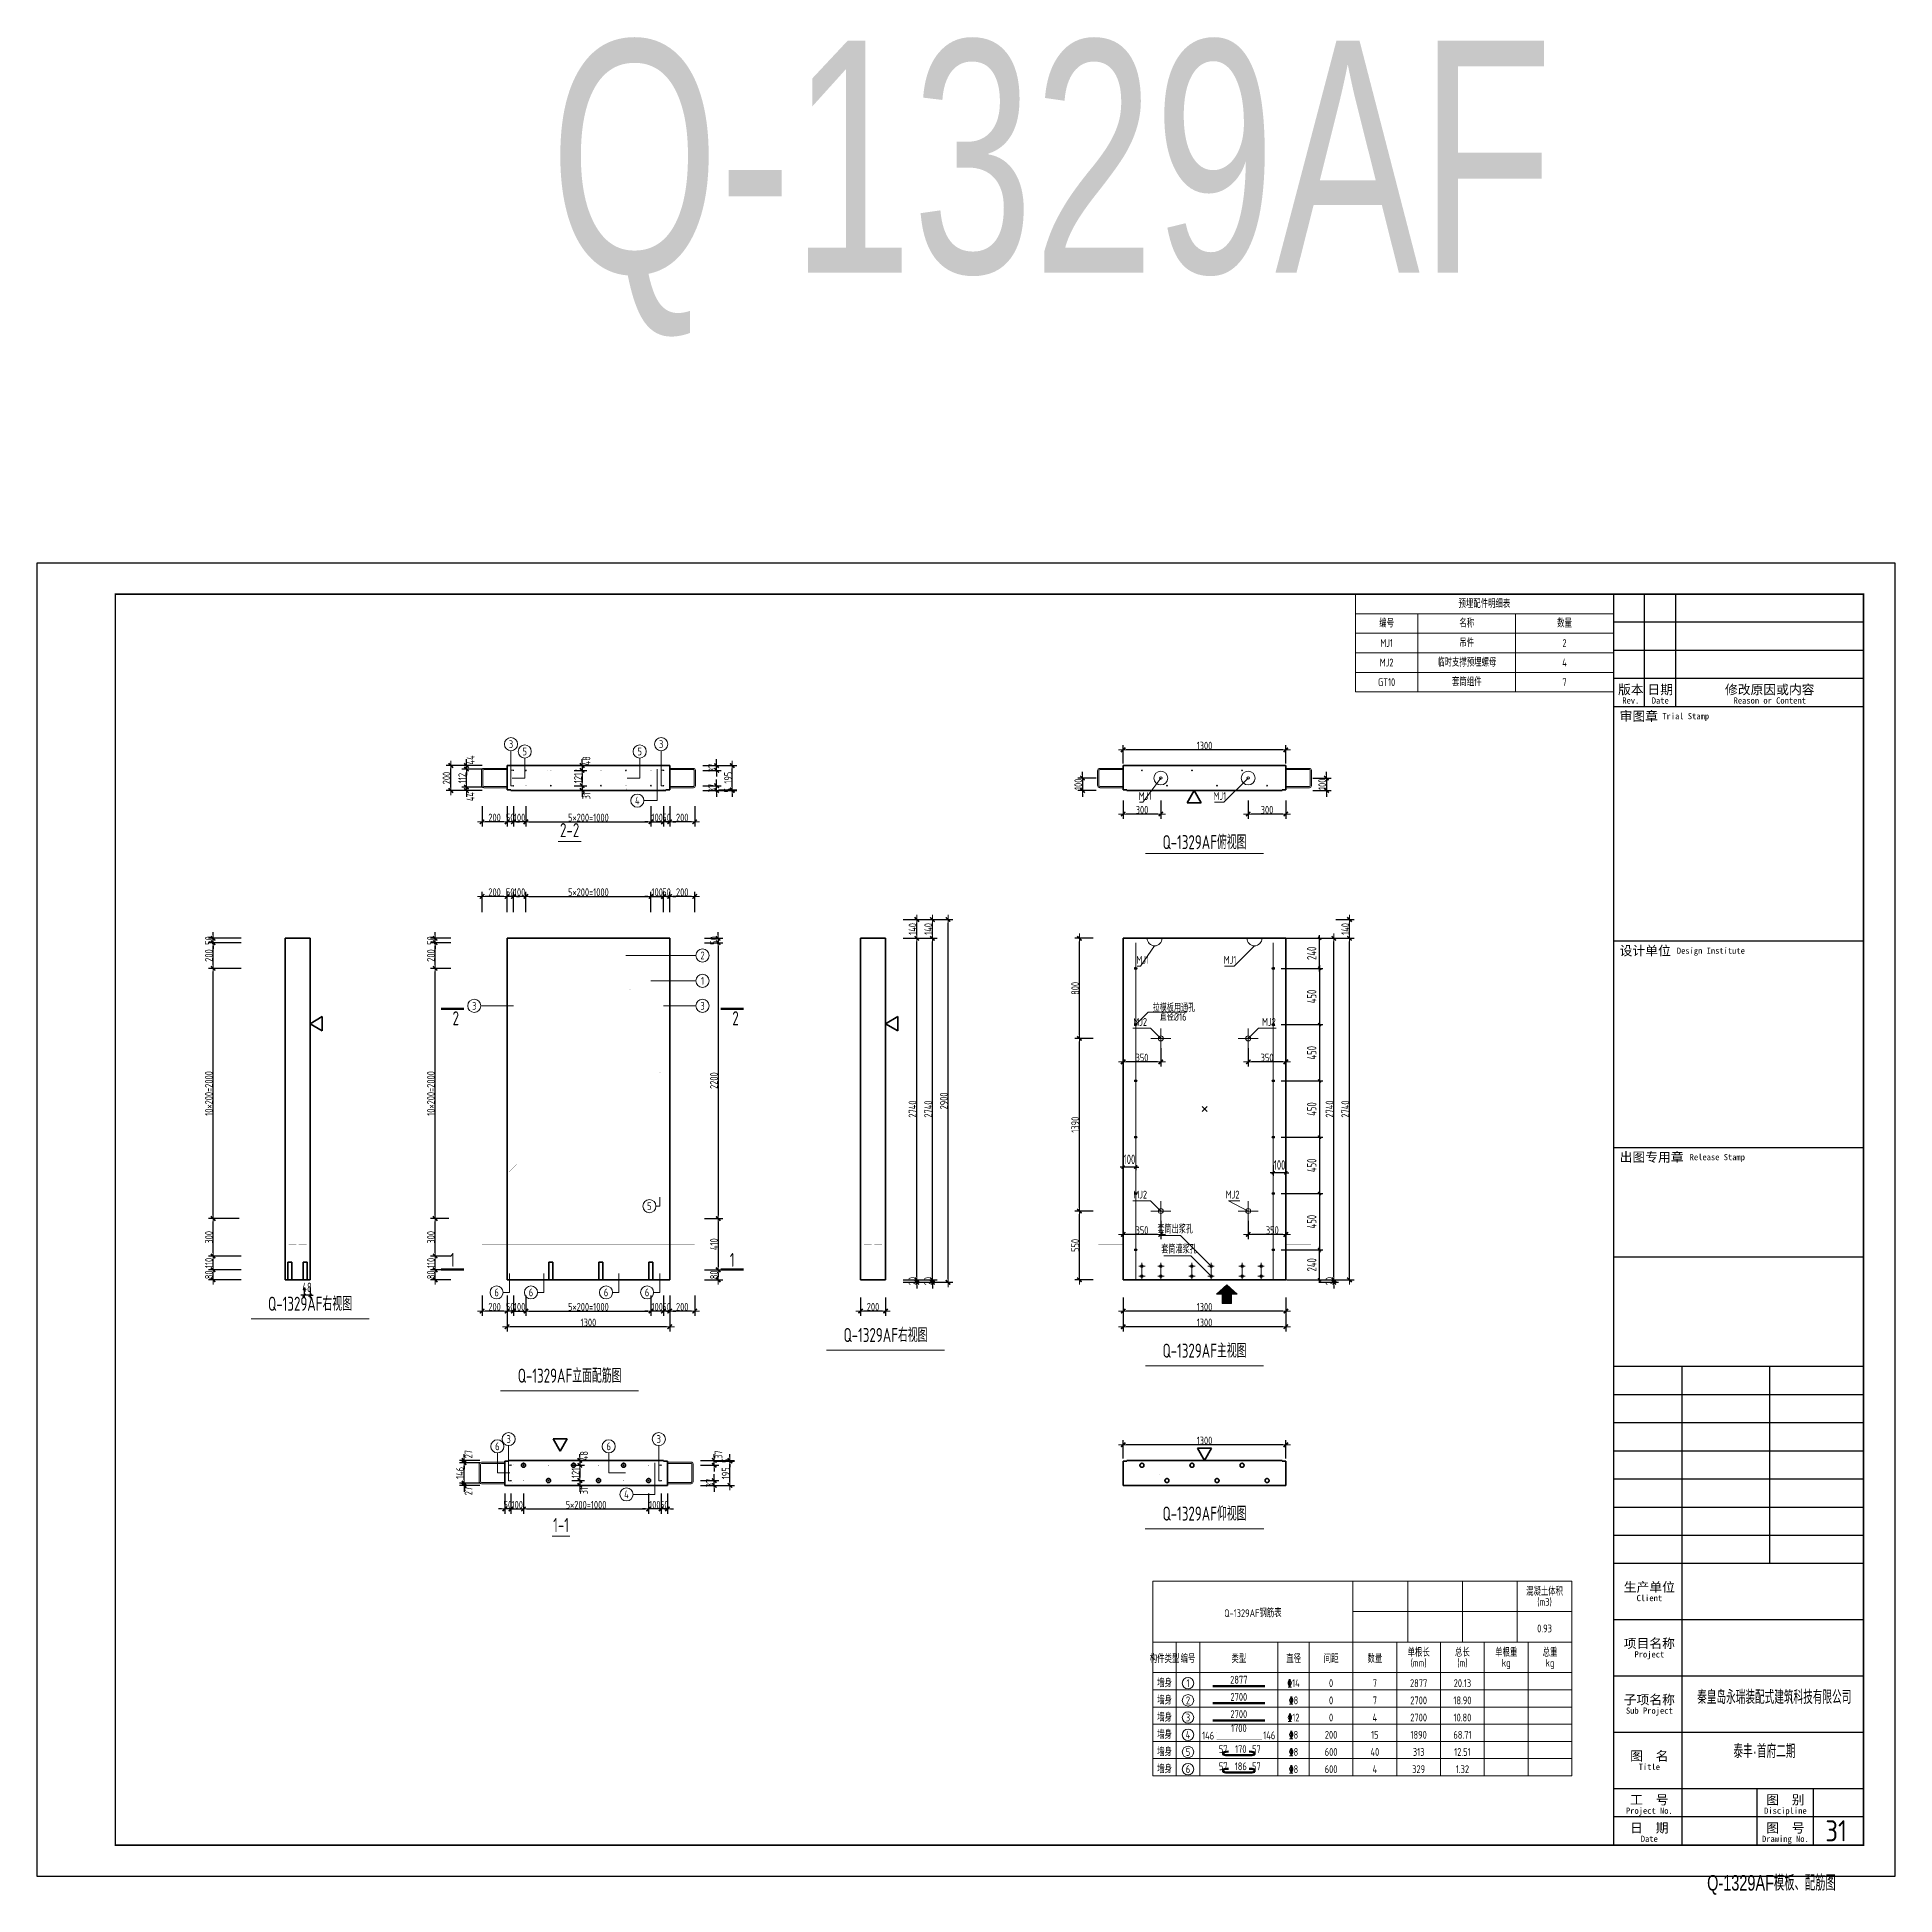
# Model space of a CAD drawing. Extents: x -85320 to 1679916, y -1321939 to 627.
# Drawn here: x 1142340 to 1201740, y -1118533 to -1059131 of the extents above; entities that cross this region are included whole.
import ezdxf
from ezdxf.enums import TextEntityAlignment as Align

# ---------------------------------------------------------------- set-up
doc = ezdxf.new("R2010")
doc.units = 0
doc.header["$LTSCALE"] = 1000
doc.linetypes.add('点划线', pattern=[1850, 1200, -300, 50, -300])
for name, color, linetype in [('BORDER', 7, 'Continuous'), ('S_WALL', 9, 'Continuous'), ('TH', 7, 'Continuous'), ('Y-03墙-03预制墙钢筋', 1, 'Continuous'), ('图名', 85, 'Continuous'), ('图框文字', 7, 'Continuous'), ('套筒垫片', 7, 'Continuous'), ('手孔标注', 3, 'Continuous'), ('打印线框', 7, 'Continuous'), ('拉模', 7, 'Continuous'), ('砼墙', 3, 'Continuous'), ('详图符号', 7, 'Continuous')]:
    doc.layers.add(name, color=color, linetype=linetype)
for name, color, linetype, lineweight in [('WCOL', 7, 'Continuous', 0), ('参数表文字', 7, 'Continuous', 18), ('参数表边线', 253, 'Continuous', 18), ('梁截面纵筋', 1, 'Continuous', 50), ('直线', 7, 'Continuous', 18), ('预制墙图名', 7, 'Continuous', 18), ('预制墙埋件', 8, 'Continuous', 18), ('预制墙墙身水平筋', 130, 'Continuous', 18), ('预制墙墙身纵向受力筋', 1, 'Continuous', 18), ('预制墙墙身纵向非受力筋', 94, 'Continuous', 18), ('预制墙墙身附加筋', 94, 'Continuous', 18), ('预制墙拉筋', 130, 'Continuous', 18), ('预制墙详图孔洞', 9, '点划线', 18), ('预制墙详图标注', 3, 'Continuous', 18), ('预制墙详图轮廓', 3, 'Continuous', 35)]:
    doc.layers.add(name, color=color, linetype=linetype, lineweight=lineweight)
doc.styles.get("Standard").update_dxf_attribs({"font": 'gbenor.shx', "bigfont": 'gbcbig.shx'})
doc.styles.add('TSSD_Dimension', font='tssdeng.shx', dxfattribs={"width": 0.7, "bigfont": 'hztxt.shx'})
doc.styles.add('TSSD_Num', font='tssdeng.shx', dxfattribs={"width": 0.7, "bigfont": 'hztxt.shx'})
doc.styles.add('TSSD_Rein', font='Tssdeng.shx', dxfattribs={"width": 0.7, "bigfont": 'hztxt.shx'})
doc.styles.add('中西文等高字体', font='hztxt_e.shx', dxfattribs={"width": 0.7, "bigfont": 'hbhz.shx'})
doc.styles.add('样式 1', font='yjkeng.shx', dxfattribs={"width": 0.7, "bigfont": 'yjkchn.shx'})
doc.styles.add('样式 2', font='yjkeng.shx', dxfattribs={"width": 0.7, "bigfont": 'yjkchn.shx'})
doc.styles.add('设计院一', font='', dxfattribs={"width": 0.8})
doc.styles.get('设计院一').set_extended_font_data('SimSun')
doc.dimstyles.new('标注', dxfattribs={"dimtxt": 300, "dimasz": 100, "dimexe": 100, "dimexo": 250, "dimgap": 100, "dimtad": 1, "dimdec": 0, "dimlfac": 0.25, "dimzin": 0, "dimdsep": 46, "dimtxsty": 'TSSD_Dimension', "dimblk": 'ARCHTICK', "dimcen": 0, "dimdle": 100, "dimclrt": 7, "dimadec": 0, "dimazin": 0, "dimtfac": 1, "dimtdec": 0, "dimtix": 1, "dimtmove": 2, "dimatfit": 3, "dimfxl": 1, "dimtolj": 1, "dimtzin": 0, "dimarcsym": 0})
doc.dimstyles.new('盈建科结构', dxfattribs={"dimscale": 100, "dimtxt": 2.5, "dimasz": 1, "dimexe": 1.5, "dimexo": 0.625, "dimgap": 0.1, "dimtad": 1, "dimdec": 0, "dimrnd": 1, "dimzin": 0, "dimdsep": 46, "dimtxsty": '样式 1', "dimblk": '_yjkbk', "dimblk1": 'ARCHTICK', "dimblk2": 'ARCHTICK', "dimcen": 0.09, "dimadec": 0, "dimazin": 0, "dimtfac": 1, "dimtdec": 4, "dimtix": 1, "dimtmove": 2, "dimatfit": 3, "dimfxl": 1, "dimtolj": 1, "dimtzin": 0, "dimarcsym": 0})

msp = doc.modelspace()

# ---------------------------------------------------------------- texts
at = {"layer": '参数表文字', "linetype": 'Continuous', "style": 'TSSD_Rein', "width": 0.7}
for s, p in [('预埋配件明细表', (1188614.776, -1077254.671)), ('编号', (1185489.776, -1077879.671)), ('名称', (1188052.276, -1077879.671)), ('数量', (1191177.276, -1077879.671)), ('MJ1', (1185489.776, -1078504.671)), ('吊件', (1188052.276, -1078504.671)), ('2', (1191177.276, -1078504.671)), ('MJ2', (1185489.776, -1079129.671)), ('临时支撑预埋螺母', (1188052.276, -1079129.671)), ('4', (1191177.276, -1079129.671)), ('GT10', (1185489.776, -1079754.671)), ('套筒组件', (1188052.276, -1079754.671)), ('7', (1191177.276, -1079754.671)), ('Q-1329AF钢筋表', (1181213.323, -1109527.235)), ('0.93', (1190538.323, -1110014.735)), ('构件类型', (1178388.323, -1110989.735)), ('编号', (1179138.323, -1110989.735)), ('类型', (1180763.323, -1110989.735)), ('直径', (1182513.323, -1110989.735)), ('间距', (1183713.323, -1110989.735)), ('数量', (1185113.323, -1110989.735)), ('墙身', (1178388.323, -1111764.735)), ('1', (1179138.323, -1111764.735)), ('2877', (1180763.323, -1111654.735)), ('%%13214', (1182513.323, -1111764.735)), ('0', (1183713.323, -1111764.735)), ('7', (1185113.323, -1111764.735)), ('2877', (1186513.323, -1111764.735)), ('20.13', (1187913.323, -1111764.735)), ('墙身', (1178388.323, -1112314.735)), ('2', (1179138.323, -1112314.735)), ('2700', (1180763.323, -1112204.735)), ('%%1328', (1182513.323, -1112314.735)), ('0', (1183713.323, -1112314.735)), ('7', (1185113.323, -1112314.735)), ('2700', (1186513.323, -1112314.735)), ('18.90', (1187913.323, -1112314.735)), ('墙身', (1178388.323, -1112864.735)), ('3', (1179138.323, -1112864.735)), ('2700', (1180763.323, -1112754.735)), ('1700', (1180763.323, -1113202.831)), ('%%13212', (1182513.323, -1112864.735)), ('0', (1183713.323, -1112864.735)), ('4', (1185113.323, -1112864.735)), ('2700', (1186513.323, -1112864.735)), ('10.80', (1187913.323, -1112864.735)), ('墙身', (1178388.323, -1113414.735)), ('4', (1179138.323, -1113414.735)), ('146', (1179781.854, -1113441.62)), ('57', (1180263.323, -1113873.069)), (' 170', (1180763.323, -1113873.069)), (' 57', (1181263.323, -1113873.069)), ('146', (1181736.566, -1113433.442)), ('%%1328', (1182513.323, -1113414.735)), ('200', (1183713.323, -1113414.735)), ('15', (1185113.323, -1113414.735)), ('1890', (1186513.323, -1113414.735)), ('68.71', (1187913.323, -1113414.735)), ('墙身', (1178388.323, -1113964.735)), ('墙身', (1178388.323, -1114514.735)), ('5', (1179138.323, -1113964.735)), ('57', (1180263.323, -1114423.069)), (' 186', (1180763.323, -1114423.069)), (' 57', (1181263.323, -1114423.069)), ('%%1328', (1182513.323, -1113964.735)), ('600', (1183713.323, -1113964.735)), ('40', (1185113.323, -1113964.735)), ('313', (1186513.323, -1113964.735)), ('12.51', (1187913.323, -1113964.735)), ('6', (1179138.323, -1114514.735)), ('%%1328', (1182513.323, -1114514.735)), ('600', (1183713.323, -1114514.735)), ('4', (1185113.323, -1114514.735)), ('329', (1186513.323, -1114514.735)), ('1.32', (1187913.323, -1114514.735))]:
    msp.add_text(s, height=250, dxfattribs=at).set_placement(p, align=Align.MIDDLE_CENTER)
for s, p in [('混凝土体积', (1190538.323, -1109039.735)), ('单根长', (1186513.323, -1110989.735)), ('总长', (1187913.323, -1110989.735)), ('单根重', (1189313.323, -1110989.735)), ('总重', (1190713.323, -1110989.735))]:
    msp.add_text(s, height=250, dxfattribs=at).set_placement(p, align=Align.BOTTOM_CENTER)
for s, p in [('(m3)', (1190538.323, -1109039.735)), ('(mm)', (1186513.323, -1110989.735)), ('(m)', (1187913.323, -1110989.735)), ('kg', (1189313.323, -1110989.735)), ('kg', (1190713.323, -1110989.735))]:
    msp.add_text(s, height=250, dxfattribs=at).set_placement(p, align=Align.TOP_CENTER)
at = {"layer": '图名', "linetype": 'Continuous', "style": '样式 2', "width": 0.7}
for s, p in [('2', (1155828.538, -1090728.057)), ('2', (1164773.538, -1090728.057)), ('1', (1155693.538, -1098454.057)), ('1', (1164638.538, -1098454.057))]:
    msp.add_text(s, height=450, dxfattribs=at).set_placement(p, align=Align.RIGHT)
at = {"layer": '图框文字', "color": 2, "style": '中西文等高字体', "width": 0.7}
msp.add_text('Q-1329AF', height=7425, dxfattribs=at).set_placement((1158738.323, -1066667.049))
msp.add_text('Q-1329AF模板、配筋图', height=495, dxfattribs=at).set_placement((1195737.278, -1118545.758), align=Align.BOTTOM_LEFT)
at = {"layer": '拉模', "color": 3}
msp.add_text('31', height=673.8429, dxfattribs=at).set_placement((1199518.211, -1116823.053))
at = {"layer": '直线', "linetype": 'Continuous', "style": '样式 1', "width": 0.7}
for s, p in [('3', (1157491.038, -1081739.057)), ('3', (1162291.038, -1081739.057)), ('5', (1157930.038, -1081972.057)), ('5', (1161606.038, -1081972.057)), ('4', (1161530.038, -1083544.057)), ('2', (1163616.038, -1088496.78)), ('1', (1163616.038, -1089306.78)), ('3', (1156316.038, -1090106.78)), ('3', (1163616.038, -1090106.78)), ('5', (1161916.043, -1096510.861)), ('6', (1157030.036, -1099269.055)), ('6', (1158130.041, -1099269.055)), ('6', (1160530.041, -1099269.055)), ('6', (1161842.041, -1099269.055)), ('6', (1157055.038, -1104192.057)), ('3', (1157416.038, -1103959.057)), ('6', (1160615.038, -1104192.057)), ('3', (1162216.038, -1103959.057)), ('4', (1161183.038, -1105728.057))]:
    msp.add_text(s, height=250, dxfattribs=at).set_placement(p, align=Align.MIDDLE_CENTER)
for s, p in [('MJ1', (1177967.154, -1083597.057)), ('MJ1', (1180359.154, -1083597.057)), ('MJ1', (1177892.154, -1088837.057)), ('MJ1', (1180684.154, -1088837.057)), ('MJ2', (1177827.577, -1090822.057)), ('MJ2', (1177827.577, -1096342.057)), ('套筒出浆孔', (1179297.774, -1097452.057)), ('套筒灌浆孔', (1179422.774, -1098097.057))]:
    msp.add_text(s, height=250, dxfattribs=at).set_placement(p, align=Align.BOTTOM_RIGHT)
for p in [(1181504.5, -1090822.057), (1180343.831, -1096342.057)]:
    msp.add_text('MJ2', height=250, dxfattribs=at).set_placement(p, align=Align.BOTTOM_LEFT)
at = {"layer": '详图符号', "lineweight": 0, "style": 'TSSD_Num', "width": 0.7}
msp.add_text('拉模板用通孔', height=240, dxfattribs=at).set_placement((1178007.358, -1090053.596), align=Align.TOP_LEFT)
msp.add_text('直径%%C16', height=240, dxfattribs=at).set_placement((1178232.257, -1090580.059))
at = {"layer": '预制墙图名', "linetype": 'Continuous', "style": '样式 2', "width": 0.7}
for s, p in [('2-2', (1159366.038, -1084847.057)), ('Q-1329AF俯视图', (1179666.038, -1085232.057)), ('Q-1329AF右视图', (1151066.038, -1099992.057)), ('Q-1329AF右视图', (1169466.038, -1100992.057)), ('Q-1329AF主视图', (1179666.038, -1101492.057)), ('Q-1329AF立面配筋图', (1159366.038, -1102292.057)), ('1-1', (1159091.038, -1107067.057)), ('Q-1329AF仰视图', (1179666.038, -1106702.057))]:
    msp.add_text(s, height=450, dxfattribs=at).set_placement(p, align=Align.BOTTOM_CENTER)

# ---------------------------------------------------------------- blocks, each defined once
blk = doc.blocks.new('_yjkbk')
blk.add_line((-1, 0), (1.5, 0))
blk.add_lwpolyline([(-0.7, -0.7, 0.5, 0.5, 0), (0.7, 0.7, 0.5, 0.5, 0)], format="xyseb")
blk = doc.blocks.new('*D3504')
at = {"layer": 'Defpoints', "color": 0, "transparency": 16777216}
for p in [(1181066, -1091397), (1182266, -1091397), (1181066, -1091897)]:
    blk.add_point(p, dxfattribs=at)
at = {"layer": '预制墙详图标注', "color": 0, "lineweight": -2, "transparency": 16777216}
for p, q in [((1181066, -1091460), (1181066, -1092047)), ((1182266, -1091460), (1182266, -1092047)), ((1182166, -1091897), (1181166, -1091897))]:
    blk.add_line(p, q, dxfattribs=at)
at = {"layer": '预制墙详图标注', "color": 0, "lineweight": -2, "transparency": 16777216, "xscale": 100, "yscale": 100, "zscale": 100, "rotation": 180}
blk.add_blockref('_yjkbk', (1181066, -1091897), dxfattribs=at)
at = {"layer": '预制墙详图标注', "color": 0, "lineweight": -2, "transparency": 16777216, "xscale": 100, "yscale": 100, "zscale": 100}
blk.add_blockref('_yjkbk', (1182266, -1091897), dxfattribs=at)
at = {"layer": '预制墙详图标注', "color": 0, "transparency": 16777216, "insert": (1181666, -1091887), "char_height": 250, "attachment_point": 8, "style": '样式 1'}
blk.add_mtext('\\A1;350', dxfattribs=at)
blk = doc.blocks.new('_ArchTick')
at = {"color": 0, "linetype": 'ByBlock', "const_width": 0.4}
blk.add_lwpolyline([(-0.5, -0.5), (0.5, 0.5)], dxfattribs=at)
blk = doc.blocks.new('*D3505')
at = {"layer": 'Defpoints', "color": 0, "transparency": 16777216}
for p in [(1181066, -1096917), (1182266, -1096917), (1181066, -1097417)]:
    blk.add_point(p, dxfattribs=at)
at = {"layer": '预制墙详图标注', "color": 0, "lineweight": -2, "transparency": 16777216}
for p, q in [((1181066, -1096980), (1181066, -1097567)), ((1182266, -1096980), (1182266, -1097567)), ((1182166, -1097417), (1181166, -1097417))]:
    blk.add_line(p, q, dxfattribs=at)
at = {"layer": '预制墙详图标注', "color": 0, "lineweight": -2, "transparency": 16777216, "xscale": 100, "yscale": 100, "zscale": 100, "rotation": 180}
blk.add_blockref('_yjkbk', (1181066, -1097417), dxfattribs=at)
at = {"layer": '预制墙详图标注', "color": 0, "lineweight": -2, "transparency": 16777216, "xscale": 100, "yscale": 100, "zscale": 100}
blk.add_blockref('_yjkbk', (1182266, -1097417), dxfattribs=at)
at = {"layer": '预制墙详图标注', "color": 0, "transparency": 16777216, "insert": (1181834, -1097407), "char_height": 250, "attachment_point": 8, "style": '样式 1'}
blk.add_mtext('\\A1;350', dxfattribs=at)
blk = doc.blocks.new('*D3506')
at = {"layer": 'Defpoints', "color": 0, "transparency": 16777216}
for p in [(1177066, -1091397), (1178266, -1091397), (1177066, -1091897)]:
    blk.add_point(p, dxfattribs=at)
at = {"layer": '预制墙详图标注', "color": 0, "lineweight": -2, "transparency": 16777216}
for p, q in [((1177066, -1091460), (1177066, -1092047)), ((1178266, -1091460), (1178266, -1092047)), ((1178166, -1091897), (1177166, -1091897))]:
    blk.add_line(p, q, dxfattribs=at)
at = {"layer": '预制墙详图标注', "color": 0, "lineweight": -2, "transparency": 16777216, "xscale": 100, "yscale": 100, "zscale": 100, "rotation": 180}
blk.add_blockref('_yjkbk', (1177066, -1091897), dxfattribs=at)
at = {"layer": '预制墙详图标注', "color": 0, "lineweight": -2, "transparency": 16777216, "xscale": 100, "yscale": 100, "zscale": 100}
blk.add_blockref('_yjkbk', (1178266, -1091897), dxfattribs=at)
at = {"layer": '预制墙详图标注', "color": 0, "transparency": 16777216, "insert": (1177666, -1091887), "char_height": 250, "attachment_point": 8, "style": '样式 1'}
blk.add_mtext('\\A1;350', dxfattribs=at)
blk = doc.blocks.new('*D3507')
at = {"layer": 'Defpoints', "color": 0, "transparency": 16777216}
for p in [(1177066, -1096917), (1178266, -1096917), (1177066, -1097417)]:
    blk.add_point(p, dxfattribs=at)
at = {"layer": '预制墙详图标注', "color": 0, "lineweight": -2, "transparency": 16777216}
for p, q in [((1177066, -1096980), (1177066, -1097567)), ((1178266, -1096980), (1178266, -1097567)), ((1178166, -1097417), (1177166, -1097417))]:
    blk.add_line(p, q, dxfattribs=at)
at = {"layer": '预制墙详图标注', "color": 0, "lineweight": -2, "transparency": 16777216, "xscale": 100, "yscale": 100, "zscale": 100, "rotation": 180}
blk.add_blockref('_yjkbk', (1177066, -1097417), dxfattribs=at)
at = {"layer": '预制墙详图标注', "color": 0, "lineweight": -2, "transparency": 16777216, "xscale": 100, "yscale": 100, "zscale": 100}
blk.add_blockref('_yjkbk', (1178266, -1097417), dxfattribs=at)
at = {"layer": '预制墙详图标注', "color": 0, "transparency": 16777216, "insert": (1177666, -1097407), "char_height": 250, "attachment_point": 8, "style": '样式 1'}
blk.add_mtext('\\A1;350', dxfattribs=at)
blk = doc.blocks.new('*D3508')
at = {"layer": 'Defpoints', "color": 0, "transparency": 16777216}
for p in [(1177066, -1099367), (1182266, -1099367), (1177066, -1099867)]:
    blk.add_point(p, dxfattribs=at)
at = {"layer": '预制墙详图标注', "color": 0, "lineweight": -2, "transparency": 16777216}
for p, q in [((1177066, -1099430), (1177066, -1100017)), ((1182266, -1099430), (1182266, -1100017)), ((1182166, -1099867), (1177166, -1099867))]:
    blk.add_line(p, q, dxfattribs=at)
at = {"layer": '预制墙详图标注', "color": 0, "lineweight": -2, "transparency": 16777216, "xscale": 100, "yscale": 100, "zscale": 100, "rotation": 180}
blk.add_blockref('_yjkbk', (1177066, -1099867), dxfattribs=at)
at = {"layer": '预制墙详图标注', "color": 0, "lineweight": -2, "transparency": 16777216, "xscale": 100, "yscale": 100, "zscale": 100}
blk.add_blockref('_yjkbk', (1182266, -1099867), dxfattribs=at)
at = {"layer": '预制墙详图标注', "color": 0, "transparency": 16777216, "insert": (1179666, -1099857), "char_height": 250, "attachment_point": 8, "style": '样式 1'}
blk.add_mtext('\\A1;1300', dxfattribs=at)
blk = doc.blocks.new('*D3509')
at = {"layer": 'Defpoints', "color": 0, "transparency": 16777216}
for p in [(1177066, -1099867), (1182266, -1099867), (1177066, -1100367)]:
    blk.add_point(p, dxfattribs=at)
at = {"layer": '预制墙详图标注', "color": 0, "lineweight": -2, "transparency": 16777216}
for p, q in [((1177066, -1099930), (1177066, -1100517)), ((1182266, -1099930), (1182266, -1100517)), ((1182166, -1100367), (1177166, -1100367))]:
    blk.add_line(p, q, dxfattribs=at)
at = {"layer": '预制墙详图标注', "color": 0, "lineweight": -2, "transparency": 16777216, "xscale": 100, "yscale": 100, "zscale": 100, "rotation": 180}
blk.add_blockref('_yjkbk', (1177066, -1100367), dxfattribs=at)
at = {"layer": '预制墙详图标注', "color": 0, "lineweight": -2, "transparency": 16777216, "xscale": 100, "yscale": 100, "zscale": 100}
blk.add_blockref('_yjkbk', (1182266, -1100367), dxfattribs=at)
at = {"layer": '预制墙详图标注', "color": 0, "transparency": 16777216, "insert": (1179666, -1100357), "char_height": 250, "attachment_point": 8, "style": '样式 1'}
blk.add_mtext('\\A1;1300', dxfattribs=at)
blk = doc.blocks.new('*D3510')
at = {"layer": 'Defpoints', "color": 0, "transparency": 16777216}
for p in [(1183302, -1098867), (1183802, -1098867), (1183302, -1098947)]:
    blk.add_point(p, dxfattribs=at)
at = {"layer": '预制墙详图标注', "color": 0, "lineweight": -2, "transparency": 16777216}
for p, q in [((1183364, -1098867), (1183952, -1098867)), ((1183802, -1098767), (1183802, -1098667)), ((1183802, -1098947), (1183802, -1098867)), ((1183364, -1098947), (1183952, -1098947)), ((1183802, -1099047), (1183802, -1099147))]:
    blk.add_line(p, q, dxfattribs=at)
at = {"layer": '预制墙详图标注', "color": 0, "lineweight": -2, "transparency": 16777216, "xscale": 100, "yscale": 100, "zscale": 100}
for p, rotation in [((1183802, -1098867), 270), ((1183802, -1098947), 90)]:
    blk.add_blockref('_yjkbk', p, dxfattribs=dict(at, rotation=rotation))
at = {"layer": '预制墙详图标注', "color": 0, "transparency": 16777216, "insert": (1183792, -1098907), "char_height": 250, "attachment_point": 8, "rotation": 90, "style": '样式 1'}
blk.add_mtext('\\A1;20', dxfattribs=at)
blk = doc.blocks.new('*D3511')
at = {"layer": 'Defpoints', "color": 0, "transparency": 16777216}
for p in [(1175666, -1096667), (1176166, -1096667), (1176166, -1098867)]:
    blk.add_point(p, dxfattribs=at)
at = {"layer": '预制墙详图标注', "color": 0, "lineweight": -2, "transparency": 16777216}
for p, q in [((1176104, -1096667), (1175516, -1096667)), ((1175666, -1098767), (1175666, -1096767)), ((1176104, -1098867), (1175516, -1098867))]:
    blk.add_line(p, q, dxfattribs=at)
at = {"layer": '预制墙详图标注', "color": 0, "lineweight": -2, "transparency": 16777216, "xscale": 100, "yscale": 100, "zscale": 100}
for p, rotation in [((1175666, -1096667), 90), ((1175666, -1098867), 270)]:
    blk.add_blockref('_yjkbk', p, dxfattribs=dict(at, rotation=rotation))
at = {"layer": '预制墙详图标注', "color": 0, "transparency": 16777216, "insert": (1175656, -1097767), "char_height": 250, "attachment_point": 8, "rotation": 90, "style": '样式 1'}
blk.add_mtext('\\A1;550', dxfattribs=at)
blk = doc.blocks.new('*D3512')
at = {"layer": 'Defpoints', "color": 0, "transparency": 16777216}
for p in [(1175666, -1087947), (1176166, -1087947), (1176166, -1091147)]:
    blk.add_point(p, dxfattribs=at)
at = {"layer": '预制墙详图标注', "color": 0, "lineweight": -2, "transparency": 16777216}
for p, q in [((1176104, -1087947), (1175516, -1087947)), ((1175666, -1091047), (1175666, -1088047)), ((1176104, -1091147), (1175516, -1091147))]:
    blk.add_line(p, q, dxfattribs=at)
at = {"layer": '预制墙详图标注', "color": 0, "lineweight": -2, "transparency": 16777216, "xscale": 100, "yscale": 100, "zscale": 100}
for p, rotation in [((1175666, -1087947), 90), ((1175666, -1091147), 270)]:
    blk.add_blockref('_yjkbk', p, dxfattribs=dict(at, rotation=rotation))
at = {"layer": '预制墙详图标注', "color": 0, "transparency": 16777216, "insert": (1175656, -1089547), "char_height": 250, "attachment_point": 8, "rotation": 90, "style": '样式 1'}
blk.add_mtext('\\A1;800', dxfattribs=at)
blk = doc.blocks.new('*D3474')
at = {"layer": 'Defpoints', "color": 0, "transparency": 16777216}
for p in [(1183066, -1082822), (1183066, -1083222), (1183566, -1083222)]:
    blk.add_point(p, dxfattribs=at)
at = {"layer": '预制墙详图标注', "color": 0, "lineweight": -2, "transparency": 16777216}
for p, q in [((1183129, -1082822), (1183716, -1082822)), ((1183566, -1082722), (1183566, -1082622)), ((1183566, -1082822), (1183566, -1083222)), ((1183129, -1083222), (1183716, -1083222)), ((1183566, -1083322), (1183566, -1083422))]:
    blk.add_line(p, q, dxfattribs=at)
at = {"layer": '预制墙详图标注', "color": 0, "lineweight": -2, "transparency": 16777216, "xscale": 100, "yscale": 100, "zscale": 100}
for p, rotation in [((1183566, -1082822), 270), ((1183566, -1083222), 90)]:
    blk.add_blockref('_yjkbk', p, dxfattribs=dict(at, rotation=rotation))
at = {"layer": '预制墙详图标注', "color": 0, "transparency": 16777216, "insert": (1183556, -1083022), "char_height": 250, "attachment_point": 8, "rotation": 90, "style": '样式 1'}
blk.add_mtext('\\A1;100', dxfattribs=at)
blk = doc.blocks.new('*D3475')
at = {"layer": 'Defpoints', "color": 0, "transparency": 16777216}
for p in [(1176266, -1082822), (1175766, -1083222), (1176266, -1083222)]:
    blk.add_point(p, dxfattribs=at)
at = {"layer": '预制墙详图标注', "color": 0, "lineweight": -2, "transparency": 16777216}
for p, q in [((1176204, -1082822), (1175616, -1082822)), ((1175766, -1082722), (1175766, -1082622)), ((1175766, -1082822), (1175766, -1083222)), ((1176204, -1083222), (1175616, -1083222)), ((1175766, -1083322), (1175766, -1083422))]:
    blk.add_line(p, q, dxfattribs=at)
at = {"layer": '预制墙详图标注', "color": 0, "lineweight": -2, "transparency": 16777216, "xscale": 100, "yscale": 100, "zscale": 100}
for p, rotation in [((1175766, -1082822), 270), ((1175766, -1083222), 90)]:
    blk.add_blockref('_yjkbk', p, dxfattribs=dict(at, rotation=rotation))
at = {"layer": '预制墙详图标注', "color": 0, "transparency": 16777216, "insert": (1175756, -1083022), "char_height": 250, "attachment_point": 8, "rotation": 90, "style": '样式 1'}
blk.add_mtext('\\A1;100', dxfattribs=at)
blk = doc.blocks.new('*D3476')
at = {"layer": 'Defpoints', "color": 0, "transparency": 16777216}
for p in [(1181062, -1083472), (1182266, -1083472), (1181062, -1083972)]:
    blk.add_point(p, dxfattribs=at)
at = {"layer": '预制墙详图标注', "color": 0, "lineweight": -2, "transparency": 16777216}
for p, q in [((1181062, -1083535), (1181062, -1084122)), ((1182166, -1083972), (1181162, -1083972)), ((1182266, -1083535), (1182266, -1084122))]:
    blk.add_line(p, q, dxfattribs=at)
at = {"layer": '预制墙详图标注', "color": 0, "lineweight": -2, "transparency": 16777216, "xscale": 100, "yscale": 100, "zscale": 100, "rotation": 180}
blk.add_blockref('_yjkbk', (1181062, -1083972), dxfattribs=at)
at = {"layer": '预制墙详图标注', "color": 0, "lineweight": -2, "transparency": 16777216, "xscale": 100, "yscale": 100, "zscale": 100}
blk.add_blockref('_yjkbk', (1182266, -1083972), dxfattribs=at)
at = {"layer": '预制墙详图标注', "color": 0, "transparency": 16777216, "insert": (1181664, -1083962), "char_height": 250, "attachment_point": 8, "style": '样式 1'}
blk.add_mtext('\\A1;300', dxfattribs=at)
blk = doc.blocks.new('*D3477')
at = {"layer": 'Defpoints', "color": 0, "transparency": 16777216}
for p in [(1177066, -1083472), (1178270, -1083472), (1177066, -1083972)]:
    blk.add_point(p, dxfattribs=at)
at = {"layer": '预制墙详图标注', "color": 0, "lineweight": -2, "transparency": 16777216}
for p, q in [((1177066, -1083535), (1177066, -1084122)), ((1178170, -1083972), (1177166, -1083972)), ((1178270, -1083535), (1178270, -1084122))]:
    blk.add_line(p, q, dxfattribs=at)
at = {"layer": '预制墙详图标注', "color": 0, "lineweight": -2, "transparency": 16777216, "xscale": 100, "yscale": 100, "zscale": 100, "rotation": 180}
blk.add_blockref('_yjkbk', (1177066, -1083972), dxfattribs=at)
at = {"layer": '预制墙详图标注', "color": 0, "lineweight": -2, "transparency": 16777216, "xscale": 100, "yscale": 100, "zscale": 100}
blk.add_blockref('_yjkbk', (1178270, -1083972), dxfattribs=at)
at = {"layer": '预制墙详图标注', "color": 0, "transparency": 16777216, "insert": (1177668, -1083962), "char_height": 250, "attachment_point": 8, "style": '样式 1'}
blk.add_mtext('\\A1;300', dxfattribs=at)
blk = doc.blocks.new('*D3478')
at = {"layer": 'Defpoints', "color": 0, "transparency": 16777216}
for p in [(1177066, -1081922), (1177066, -1082422), (1182266, -1082422)]:
    blk.add_point(p, dxfattribs=at)
at = {"layer": '预制墙详图标注', "color": 0, "lineweight": -2, "transparency": 16777216}
for p, q in [((1177066, -1082360), (1177066, -1081772)), ((1182166, -1081922), (1177166, -1081922)), ((1182266, -1082360), (1182266, -1081772))]:
    blk.add_line(p, q, dxfattribs=at)
at = {"layer": '预制墙详图标注', "color": 0, "lineweight": -2, "transparency": 16777216, "xscale": 100, "yscale": 100, "zscale": 100, "rotation": 180}
blk.add_blockref('_yjkbk', (1177066, -1081922), dxfattribs=at)
at = {"layer": '预制墙详图标注', "color": 0, "lineweight": -2, "transparency": 16777216, "xscale": 100, "yscale": 100, "zscale": 100}
blk.add_blockref('_yjkbk', (1182266, -1081922), dxfattribs=at)
at = {"layer": '预制墙详图标注', "color": 0, "transparency": 16777216, "insert": (1179666, -1081912), "char_height": 250, "attachment_point": 8, "style": '样式 1'}
blk.add_mtext('\\A1;1300', dxfattribs=at)
blk = doc.blocks.new('*D3479')
at = {"layer": 'Defpoints', "color": 0, "transparency": 16777216}
for p in [(1168666, -1099367), (1169466, -1099367), (1168666, -1099867)]:
    blk.add_point(p, dxfattribs=at)
at = {"layer": '预制墙详图标注', "color": 0, "lineweight": -2, "transparency": 16777216}
for p, q in [((1168666, -1099430), (1168666, -1100017)), ((1169466, -1099430), (1169466, -1100017)), ((1169366, -1099867), (1168766, -1099867))]:
    blk.add_line(p, q, dxfattribs=at)
at = {"layer": '预制墙详图标注', "color": 0, "lineweight": -2, "transparency": 16777216, "xscale": 100, "yscale": 100, "zscale": 100, "rotation": 180}
blk.add_blockref('_yjkbk', (1168666, -1099867), dxfattribs=at)
at = {"layer": '预制墙详图标注', "color": 0, "lineweight": -2, "transparency": 16777216, "xscale": 100, "yscale": 100, "zscale": 100}
blk.add_blockref('_yjkbk', (1169466, -1099867), dxfattribs=at)
at = {"layer": '预制墙详图标注', "color": 0, "transparency": 16777216, "insert": (1169066, -1099857), "char_height": 250, "attachment_point": 8, "style": '样式 1'}
blk.add_mtext('\\A1;200', dxfattribs=at)
blk = doc.blocks.new('*D3480')
at = {"layer": 'Defpoints', "color": 0, "transparency": 16777216}
for p in [(1169966, -1098867), (1170466, -1098867), (1169966, -1098947)]:
    blk.add_point(p, dxfattribs=at)
at = {"layer": '预制墙详图标注', "color": 0, "lineweight": -2, "transparency": 16777216}
for p, q in [((1170029, -1098867), (1170616, -1098867)), ((1170466, -1098767), (1170466, -1098667)), ((1170466, -1098947), (1170466, -1098867)), ((1170029, -1098947), (1170616, -1098947)), ((1170466, -1099047), (1170466, -1099147))]:
    blk.add_line(p, q, dxfattribs=at)
at = {"layer": '预制墙详图标注', "color": 0, "lineweight": -2, "transparency": 16777216, "xscale": 100, "yscale": 100, "zscale": 100}
for p, rotation in [((1170466, -1098867), 270), ((1170466, -1098947), 90)]:
    blk.add_blockref('_yjkbk', p, dxfattribs=dict(at, rotation=rotation))
at = {"layer": '预制墙详图标注', "color": 0, "transparency": 16777216, "insert": (1170456, -1098907), "char_height": 250, "attachment_point": 8, "rotation": 90, "style": '样式 1'}
blk.add_mtext('\\A1;20', dxfattribs=at)
blk = doc.blocks.new('*D3481')
at = {"layer": 'Defpoints', "color": 0, "transparency": 16777216}
for p in [(1170466, -1098867), (1170966, -1098867), (1170466, -1098947)]:
    blk.add_point(p, dxfattribs=at)
at = {"layer": '预制墙详图标注', "color": 0, "lineweight": -2, "transparency": 16777216}
for p, q in [((1170529, -1098867), (1171116, -1098867)), ((1170966, -1098767), (1170966, -1098667)), ((1170966, -1098947), (1170966, -1098867)), ((1170529, -1098947), (1171116, -1098947)), ((1170966, -1099047), (1170966, -1099147))]:
    blk.add_line(p, q, dxfattribs=at)
at = {"layer": '预制墙详图标注', "color": 0, "lineweight": -2, "transparency": 16777216, "xscale": 100, "yscale": 100, "zscale": 100}
for p, rotation in [((1170966, -1098867), 270), ((1170966, -1098947), 90)]:
    blk.add_blockref('_yjkbk', p, dxfattribs=dict(at, rotation=rotation))
at = {"layer": '预制墙详图标注', "color": 0, "transparency": 16777216, "insert": (1170956, -1098907), "char_height": 250, "attachment_point": 8, "rotation": 90, "style": '样式 1'}
blk.add_mtext('\\A1;20', dxfattribs=at)
blk = doc.blocks.new('*D3482')
at = {"layer": 'Defpoints', "color": 0, "transparency": 16777216}
for p in [(1170966, -1087347), (1171466, -1087347), (1170966, -1098947)]:
    blk.add_point(p, dxfattribs=at)
at = {"layer": '预制墙详图标注', "color": 0, "lineweight": -2, "transparency": 16777216}
for p, q in [((1171029, -1087347), (1171616, -1087347)), ((1171466, -1098847), (1171466, -1087447)), ((1171029, -1098947), (1171616, -1098947))]:
    blk.add_line(p, q, dxfattribs=at)
at = {"layer": '预制墙详图标注', "color": 0, "lineweight": -2, "transparency": 16777216, "xscale": 100, "yscale": 100, "zscale": 100}
for p, rotation in [((1171466, -1087347), 90), ((1171466, -1098947), 270)]:
    blk.add_blockref('_yjkbk', p, dxfattribs=dict(at, rotation=rotation))
at = {"layer": '预制墙详图标注', "color": 0, "transparency": 16777216, "insert": (1171456, -1093147), "char_height": 250, "attachment_point": 8, "rotation": 90, "style": '样式 1'}
blk.add_mtext('\\A1;2900', dxfattribs=at)
blk = doc.blocks.new('*D3483')
at = {"layer": 'Defpoints', "color": 0, "transparency": 16777216}
for p in [(1162566, -1099367), (1163366, -1099367), (1162566, -1099867)]:
    blk.add_point(p, dxfattribs=at)
at = {"layer": '预制墙详图标注', "color": 0, "lineweight": -2, "transparency": 16777216}
for p, q in [((1162566, -1099367), (1162566, -1100017)), ((1163366, -1099367), (1163366, -1100017)), ((1163266, -1099867), (1162666, -1099867))]:
    blk.add_line(p, q, dxfattribs=at)
at = {"layer": '预制墙详图标注', "color": 0, "lineweight": -2, "transparency": 16777216, "xscale": 100, "yscale": 100, "zscale": 100, "rotation": 180}
blk.add_blockref('_yjkbk', (1162566, -1099867), dxfattribs=at)
at = {"layer": '预制墙详图标注', "color": 0, "lineweight": -2, "transparency": 16777216, "xscale": 100, "yscale": 100, "zscale": 100}
blk.add_blockref('_yjkbk', (1163366, -1099867), dxfattribs=at)
at = {"layer": '预制墙详图标注', "color": 0, "transparency": 16777216, "insert": (1162966, -1099857), "char_height": 250, "attachment_point": 8, "style": '样式 1'}
blk.add_mtext('\\A1;200', dxfattribs=at)
blk = doc.blocks.new('*D3484')
at = {"layer": 'Defpoints', "color": 0, "transparency": 16777216}
for p in [(1162366, -1099367), (1162566, -1099367), (1162366, -1099867)]:
    blk.add_point(p, dxfattribs=at)
at = {"layer": '预制墙详图标注', "color": 0, "lineweight": -2, "transparency": 16777216}
for p, q in [((1162366, -1099367), (1162366, -1100017)), ((1162566, -1099367), (1162566, -1100017)), ((1162266, -1099867), (1162166, -1099867)), ((1162566, -1099867), (1162366, -1099867)), ((1162666, -1099867), (1162766, -1099867))]:
    blk.add_line(p, q, dxfattribs=at)
at = {"layer": '预制墙详图标注', "color": 0, "lineweight": -2, "transparency": 16777216, "xscale": 100, "yscale": 100, "zscale": 100}
blk.add_blockref('_yjkbk', (1162366, -1099867), dxfattribs=at)
at = {"layer": '预制墙详图标注', "color": 0, "lineweight": -2, "transparency": 16777216, "xscale": 100, "yscale": 100, "zscale": 100, "rotation": 180}
blk.add_blockref('_yjkbk', (1162566, -1099867), dxfattribs=at)
at = {"layer": '预制墙详图标注', "color": 0, "transparency": 16777216, "insert": (1162466, -1099857), "char_height": 250, "attachment_point": 8, "style": '样式 1'}
blk.add_mtext('\\A1;50', dxfattribs=at)
blk = doc.blocks.new('*D3485')
at = {"layer": 'Defpoints', "color": 0, "transparency": 16777216}
for p in [(1157966, -1099367), (1161966, -1099367), (1161966, -1099867)]:
    blk.add_point(p, dxfattribs=at)
at = {"layer": '预制墙详图标注', "color": 0, "lineweight": -2, "transparency": 16777216}
for p, q in [((1157966, -1099430), (1157966, -1100017)), ((1161966, -1099430), (1161966, -1100017)), ((1158066, -1099867), (1161866, -1099867))]:
    blk.add_line(p, q, dxfattribs=at)
at = {"layer": '预制墙详图标注', "color": 0, "lineweight": -2, "transparency": 16777216, "xscale": 100, "yscale": 100, "zscale": 100, "rotation": 180}
blk.add_blockref('_yjkbk', (1157966, -1099867), dxfattribs=at)
at = {"layer": '预制墙详图标注', "color": 0, "lineweight": -2, "transparency": 16777216, "xscale": 100, "yscale": 100, "zscale": 100}
blk.add_blockref('_yjkbk', (1161966, -1099867), dxfattribs=at)
at = {"layer": '预制墙详图标注', "color": 0, "transparency": 16777216, "insert": (1159966, -1099857), "char_height": 250, "attachment_point": 8, "style": '样式 1'}
blk.add_mtext('\\A1;5×200=1000', dxfattribs=at)
blk = doc.blocks.new('*D3486')
at = {"layer": 'Defpoints', "color": 0, "transparency": 16777216}
for p in [(1157366, -1099367), (1157566, -1099367), (1157366, -1099867)]:
    blk.add_point(p, dxfattribs=at)
at = {"layer": '预制墙详图标注', "color": 0, "lineweight": -2, "transparency": 16777216}
for p, q in [((1157366, -1099367), (1157366, -1100017)), ((1157566, -1099367), (1157566, -1100017)), ((1157266, -1099867), (1157166, -1099867)), ((1157566, -1099867), (1157366, -1099867)), ((1157666, -1099867), (1157766, -1099867))]:
    blk.add_line(p, q, dxfattribs=at)
at = {"layer": '预制墙详图标注', "color": 0, "lineweight": -2, "transparency": 16777216, "xscale": 100, "yscale": 100, "zscale": 100}
blk.add_blockref('_yjkbk', (1157366, -1099867), dxfattribs=at)
at = {"layer": '预制墙详图标注', "color": 0, "lineweight": -2, "transparency": 16777216, "xscale": 100, "yscale": 100, "zscale": 100, "rotation": 180}
blk.add_blockref('_yjkbk', (1157566, -1099867), dxfattribs=at)
at = {"layer": '预制墙详图标注', "color": 0, "transparency": 16777216, "insert": (1157466, -1099857), "char_height": 250, "attachment_point": 8, "style": '样式 1'}
blk.add_mtext('\\A1;50', dxfattribs=at)
blk = doc.blocks.new('*D3487')
at = {"layer": 'Defpoints', "color": 0, "transparency": 16777216}
for p in [(1156566, -1099367), (1157366, -1099367), (1156566, -1099867)]:
    blk.add_point(p, dxfattribs=at)
at = {"layer": '预制墙详图标注', "color": 0, "lineweight": -2, "transparency": 16777216}
for p, q in [((1156566, -1099367), (1156566, -1100017)), ((1157366, -1099367), (1157366, -1100017)), ((1157266, -1099867), (1156666, -1099867))]:
    blk.add_line(p, q, dxfattribs=at)
at = {"layer": '预制墙详图标注', "color": 0, "lineweight": -2, "transparency": 16777216, "xscale": 100, "yscale": 100, "zscale": 100, "rotation": 180}
blk.add_blockref('_yjkbk', (1156566, -1099867), dxfattribs=at)
at = {"layer": '预制墙详图标注', "color": 0, "lineweight": -2, "transparency": 16777216, "xscale": 100, "yscale": 100, "zscale": 100}
blk.add_blockref('_yjkbk', (1157366, -1099867), dxfattribs=at)
at = {"layer": '预制墙详图标注', "color": 0, "transparency": 16777216, "insert": (1156966, -1099857), "char_height": 250, "attachment_point": 8, "style": '样式 1'}
blk.add_mtext('\\A1;200', dxfattribs=at)
blk = doc.blocks.new('*D3488')
at = {"layer": 'Defpoints', "color": 0, "transparency": 16777216}
for p in [(1157366, -1099867), (1162566, -1099867), (1157366, -1100367)]:
    blk.add_point(p, dxfattribs=at)
at = {"layer": '预制墙详图标注', "color": 0, "lineweight": -2, "transparency": 16777216}
for p, q in [((1157366, -1099930), (1157366, -1100517)), ((1162566, -1099930), (1162566, -1100517)), ((1162466, -1100367), (1157466, -1100367))]:
    blk.add_line(p, q, dxfattribs=at)
at = {"layer": '预制墙详图标注', "color": 0, "lineweight": -2, "transparency": 16777216, "xscale": 100, "yscale": 100, "zscale": 100, "rotation": 180}
blk.add_blockref('_yjkbk', (1157366, -1100367), dxfattribs=at)
at = {"layer": '预制墙详图标注', "color": 0, "lineweight": -2, "transparency": 16777216, "xscale": 100, "yscale": 100, "zscale": 100}
blk.add_blockref('_yjkbk', (1162566, -1100367), dxfattribs=at)
at = {"layer": '预制墙详图标注', "color": 0, "transparency": 16777216, "insert": (1159966, -1100357), "char_height": 250, "attachment_point": 8, "style": '样式 1'}
blk.add_mtext('\\A1;1300', dxfattribs=at)
blk = doc.blocks.new('*D3489')
at = {"layer": 'Defpoints', "color": 0, "transparency": 16777216}
for p in [(1163616, -1098547), (1163616, -1098867), (1164116, -1098867)]:
    blk.add_point(p, dxfattribs=at)
at = {"layer": '预制墙详图标注', "color": 0, "lineweight": -2, "transparency": 16777216}
for p, q in [((1163679, -1098547), (1164266, -1098547)), ((1163679, -1098867), (1164266, -1098867)), ((1164116, -1098647), (1164116, -1098767))]:
    blk.add_line(p, q, dxfattribs=at)
at = {"layer": '预制墙详图标注', "color": 0, "lineweight": -2, "transparency": 16777216, "xscale": 100, "yscale": 100, "zscale": 100}
for p, rotation in [((1164116, -1098547), 90), ((1164116, -1098867), 270)]:
    blk.add_blockref('_yjkbk', p, dxfattribs=dict(at, rotation=rotation))
at = {"layer": '预制墙详图标注', "color": 0, "transparency": 16777216, "insert": (1164106, -1098707), "char_height": 250, "attachment_point": 8, "rotation": 90, "style": '样式 1'}
blk.add_mtext('\\A1;80', dxfattribs=at)
blk = doc.blocks.new('*D3490')
at = {"layer": 'Defpoints', "color": 0, "transparency": 16777216}
for p in [(1163616, -1096907), (1163616, -1098547), (1164116, -1098547)]:
    blk.add_point(p, dxfattribs=at)
at = {"layer": '预制墙详图标注', "color": 0, "lineweight": -2, "transparency": 16777216}
for p, q in [((1163679, -1096907), (1164266, -1096907)), ((1164116, -1097007), (1164116, -1098447)), ((1163679, -1098547), (1164266, -1098547))]:
    blk.add_line(p, q, dxfattribs=at)
at = {"layer": '预制墙详图标注', "color": 0, "lineweight": -2, "transparency": 16777216, "xscale": 100, "yscale": 100, "zscale": 100}
for p, rotation in [((1164116, -1096907), 90), ((1164116, -1098547), 270)]:
    blk.add_blockref('_yjkbk', p, dxfattribs=dict(at, rotation=rotation))
at = {"layer": '预制墙详图标注', "color": 0, "transparency": 16777216, "insert": (1164106, -1097727), "char_height": 250, "attachment_point": 8, "rotation": 90, "style": '样式 1'}
blk.add_mtext('\\A1;410', dxfattribs=at)
blk = doc.blocks.new('*D3491')
at = {"layer": 'Defpoints', "color": 0, "transparency": 16777216}
for p in [(1155066, -1098547), (1155566, -1098547), (1155566, -1098867)]:
    blk.add_point(p, dxfattribs=at)
at = {"layer": '预制墙详图标注', "color": 0, "lineweight": -2, "transparency": 16777216}
for p, q in [((1155566, -1098547), (1154916, -1098547)), ((1155566, -1098867), (1154916, -1098867)), ((1155066, -1098767), (1155066, -1098647))]:
    blk.add_line(p, q, dxfattribs=at)
at = {"layer": '预制墙详图标注', "color": 0, "lineweight": -2, "transparency": 16777216, "xscale": 100, "yscale": 100, "zscale": 100}
for p, rotation in [((1155066, -1098547), 90), ((1155066, -1098867), 270)]:
    blk.add_blockref('_yjkbk', p, dxfattribs=dict(at, rotation=rotation))
at = {"layer": '预制墙详图标注', "color": 0, "transparency": 16777216, "insert": (1155056, -1098707), "char_height": 250, "attachment_point": 8, "rotation": 90, "style": '样式 1'}
blk.add_mtext('\\A1;80', dxfattribs=at)
blk = doc.blocks.new('*D3492')
at = {"layer": 'Defpoints', "color": 0, "transparency": 16777216}
for p in [(1155066, -1098107), (1155566, -1098107), (1155566, -1098547)]:
    blk.add_point(p, dxfattribs=at)
at = {"layer": '预制墙详图标注', "color": 0, "lineweight": -2, "transparency": 16777216}
for p, q in [((1155566, -1098107), (1154916, -1098107)), ((1155066, -1098447), (1155066, -1098207)), ((1155566, -1098547), (1154916, -1098547))]:
    blk.add_line(p, q, dxfattribs=at)
at = {"layer": '预制墙详图标注', "color": 0, "lineweight": -2, "transparency": 16777216, "xscale": 100, "yscale": 100, "zscale": 100}
for p, rotation in [((1155066, -1098107), 90), ((1155066, -1098547), 270)]:
    blk.add_blockref('_yjkbk', p, dxfattribs=dict(at, rotation=rotation))
at = {"layer": '预制墙详图标注', "color": 0, "transparency": 16777216, "insert": (1155056, -1098327), "char_height": 250, "attachment_point": 8, "rotation": 90, "style": '样式 1'}
blk.add_mtext('\\A1;110', dxfattribs=at)
blk = doc.blocks.new('*D3493')
at = {"layer": 'Defpoints', "color": 0, "transparency": 16777216}
for p in [(1155066, -1096907), (1155566, -1096907), (1155566, -1098107)]:
    blk.add_point(p, dxfattribs=at)
at = {"layer": '预制墙详图标注', "color": 0, "lineweight": -2, "transparency": 16777216}
for p, q in [((1155504, -1096907), (1154916, -1096907)), ((1155066, -1098007), (1155066, -1097007)), ((1155504, -1098107), (1154916, -1098107))]:
    blk.add_line(p, q, dxfattribs=at)
at = {"layer": '预制墙详图标注', "color": 0, "lineweight": -2, "transparency": 16777216, "xscale": 100, "yscale": 100, "zscale": 100}
for p, rotation in [((1155066, -1096907), 90), ((1155066, -1098107), 270)]:
    blk.add_blockref('_yjkbk', p, dxfattribs=dict(at, rotation=rotation))
at = {"layer": '预制墙详图标注', "color": 0, "transparency": 16777216, "insert": (1155056, -1097507), "char_height": 250, "attachment_point": 8, "rotation": 90, "style": '样式 1'}
blk.add_mtext('\\A1;300', dxfattribs=at)
blk = doc.blocks.new('*D3494')
at = {"layer": 'Defpoints', "color": 0, "transparency": 16777216}
for p in [(1155066, -1088907), (1155566, -1088907), (1155566, -1096907)]:
    blk.add_point(p, dxfattribs=at)
at = {"layer": '预制墙详图标注', "color": 0, "lineweight": -2, "transparency": 16777216}
for p, q in [((1155504, -1088907), (1154916, -1088907)), ((1155066, -1096807), (1155066, -1089007)), ((1155504, -1096907), (1154916, -1096907))]:
    blk.add_line(p, q, dxfattribs=at)
at = {"layer": '预制墙详图标注', "color": 0, "lineweight": -2, "transparency": 16777216, "xscale": 100, "yscale": 100, "zscale": 100}
for p, rotation in [((1155066, -1088907), 90), ((1155066, -1096907), 270)]:
    blk.add_blockref('_yjkbk', p, dxfattribs=dict(at, rotation=rotation))
at = {"layer": '预制墙详图标注', "color": 0, "transparency": 16777216, "insert": (1155056, -1092907), "char_height": 250, "attachment_point": 8, "rotation": 90, "style": '样式 1'}
blk.add_mtext('\\A1;10×200=2000', dxfattribs=at)
blk = doc.blocks.new('*D3495')
at = {"layer": 'Defpoints', "color": 0, "transparency": 16777216}
for p in [(1162566, -1083722), (1163366, -1083722), (1162566, -1084222)]:
    blk.add_point(p, dxfattribs=at)
at = {"layer": '预制墙详图标注', "color": 0, "lineweight": -2, "transparency": 16777216}
for p, q in [((1162566, -1083722), (1162566, -1084372)), ((1163366, -1083722), (1163366, -1084372)), ((1163266, -1084222), (1162666, -1084222))]:
    blk.add_line(p, q, dxfattribs=at)
at = {"layer": '预制墙详图标注', "color": 0, "lineweight": -2, "transparency": 16777216, "xscale": 100, "yscale": 100, "zscale": 100, "rotation": 180}
blk.add_blockref('_yjkbk', (1162566, -1084222), dxfattribs=at)
at = {"layer": '预制墙详图标注', "color": 0, "lineweight": -2, "transparency": 16777216, "xscale": 100, "yscale": 100, "zscale": 100}
blk.add_blockref('_yjkbk', (1163366, -1084222), dxfattribs=at)
at = {"layer": '预制墙详图标注', "color": 0, "transparency": 16777216, "insert": (1162966, -1084212), "char_height": 250, "attachment_point": 8, "style": '样式 1'}
blk.add_mtext('\\A1;200', dxfattribs=at)
blk = doc.blocks.new('*D3496')
at = {"layer": 'Defpoints', "color": 0, "transparency": 16777216}
for p in [(1162366, -1083722), (1162566, -1083722), (1162366, -1084222)]:
    blk.add_point(p, dxfattribs=at)
at = {"layer": '预制墙详图标注', "color": 0, "lineweight": -2, "transparency": 16777216}
for p, q in [((1162366, -1083722), (1162366, -1084372)), ((1162566, -1083722), (1162566, -1084372)), ((1162266, -1084222), (1162166, -1084222)), ((1162566, -1084222), (1162366, -1084222)), ((1162666, -1084222), (1162766, -1084222))]:
    blk.add_line(p, q, dxfattribs=at)
at = {"layer": '预制墙详图标注', "color": 0, "lineweight": -2, "transparency": 16777216, "xscale": 100, "yscale": 100, "zscale": 100}
blk.add_blockref('_yjkbk', (1162366, -1084222), dxfattribs=at)
at = {"layer": '预制墙详图标注', "color": 0, "lineweight": -2, "transparency": 16777216, "xscale": 100, "yscale": 100, "zscale": 100, "rotation": 180}
blk.add_blockref('_yjkbk', (1162566, -1084222), dxfattribs=at)
at = {"layer": '预制墙详图标注', "color": 0, "transparency": 16777216, "insert": (1162466, -1084212), "char_height": 250, "attachment_point": 8, "style": '样式 1'}
blk.add_mtext('\\A1;50', dxfattribs=at)
blk = doc.blocks.new('*D3497')
at = {"layer": 'Defpoints', "color": 0, "transparency": 16777216}
for p in [(1157366, -1083722), (1157566, -1083722), (1157366, -1084222)]:
    blk.add_point(p, dxfattribs=at)
at = {"layer": '预制墙详图标注', "color": 0, "lineweight": -2, "transparency": 16777216}
for p, q in [((1157366, -1083722), (1157366, -1084372)), ((1157566, -1083722), (1157566, -1084372)), ((1157266, -1084222), (1157166, -1084222)), ((1157566, -1084222), (1157366, -1084222)), ((1157666, -1084222), (1157766, -1084222))]:
    blk.add_line(p, q, dxfattribs=at)
at = {"layer": '预制墙详图标注', "color": 0, "lineweight": -2, "transparency": 16777216, "xscale": 100, "yscale": 100, "zscale": 100}
blk.add_blockref('_yjkbk', (1157366, -1084222), dxfattribs=at)
at = {"layer": '预制墙详图标注', "color": 0, "lineweight": -2, "transparency": 16777216, "xscale": 100, "yscale": 100, "zscale": 100, "rotation": 180}
blk.add_blockref('_yjkbk', (1157566, -1084222), dxfattribs=at)
at = {"layer": '预制墙详图标注', "color": 0, "transparency": 16777216, "insert": (1157466, -1084212), "char_height": 250, "attachment_point": 8, "style": '样式 1'}
blk.add_mtext('\\A1;50', dxfattribs=at)
blk = doc.blocks.new('*D3498')
at = {"layer": 'Defpoints', "color": 0, "transparency": 16777216}
for p in [(1156566, -1083722), (1157366, -1083722), (1156566, -1084222)]:
    blk.add_point(p, dxfattribs=at)
at = {"layer": '预制墙详图标注', "color": 0, "lineweight": -2, "transparency": 16777216}
for p, q in [((1156566, -1083722), (1156566, -1084372)), ((1157366, -1083722), (1157366, -1084372)), ((1157266, -1084222), (1156666, -1084222))]:
    blk.add_line(p, q, dxfattribs=at)
at = {"layer": '预制墙详图标注', "color": 0, "lineweight": -2, "transparency": 16777216, "xscale": 100, "yscale": 100, "zscale": 100, "rotation": 180}
blk.add_blockref('_yjkbk', (1156566, -1084222), dxfattribs=at)
at = {"layer": '预制墙详图标注', "color": 0, "lineweight": -2, "transparency": 16777216, "xscale": 100, "yscale": 100, "zscale": 100}
blk.add_blockref('_yjkbk', (1157366, -1084222), dxfattribs=at)
at = {"layer": '预制墙详图标注', "color": 0, "transparency": 16777216, "insert": (1156966, -1084212), "char_height": 250, "attachment_point": 8, "style": '样式 1'}
blk.add_mtext('\\A1;200', dxfattribs=at)
blk = doc.blocks.new('*D3499')
at = {"layer": 'Defpoints', "color": 0, "transparency": 16777216}
for p in [(1163566, -1083066), (1163566, -1083222), (1164066, -1083066)]:
    blk.add_point(p, dxfattribs=at)
at = {"layer": '预制墙详图标注', "color": 0, "lineweight": -2, "transparency": 16777216}
for p, q in [((1164066, -1082966), (1164066, -1082866)), ((1163629, -1083066), (1164216, -1083066)), ((1163629, -1083222), (1164216, -1083222)), ((1164066, -1083222), (1164066, -1083066)), ((1164066, -1083322), (1164066, -1083422))]:
    blk.add_line(p, q, dxfattribs=at)
at = {"layer": '预制墙详图标注', "color": 0, "lineweight": -2, "transparency": 16777216, "xscale": 100, "yscale": 100, "zscale": 100}
for p, rotation in [((1164066, -1083066), 270), ((1164066, -1083222), 90)]:
    blk.add_blockref('_yjkbk', p, dxfattribs=dict(at, rotation=rotation))
at = {"layer": '预制墙详图标注', "color": 0, "transparency": 16777216, "insert": (1164056, -1083144), "char_height": 250, "attachment_point": 8, "rotation": 90, "style": '样式 1'}
blk.add_mtext('\\A1;37', dxfattribs=at)
blk = doc.blocks.new('*D3500')
at = {"layer": 'Defpoints', "color": 0, "transparency": 16777216}
for p in [(1163566, -1082422), (1163566, -1082578), (1164066, -1082422)]:
    blk.add_point(p, dxfattribs=at)
at = {"layer": '预制墙详图标注', "color": 0, "lineweight": -2, "transparency": 16777216}
for p, q in [((1164066, -1082322), (1164066, -1082222)), ((1163629, -1082422), (1164216, -1082422)), ((1163629, -1082578), (1164216, -1082578)), ((1164066, -1082578), (1164066, -1082422)), ((1164066, -1082678), (1164066, -1082778))]:
    blk.add_line(p, q, dxfattribs=at)
at = {"layer": '预制墙详图标注', "color": 0, "lineweight": -2, "transparency": 16777216, "xscale": 100, "yscale": 100, "zscale": 100}
for p, rotation in [((1164066, -1082422), 270), ((1164066, -1082578), 90)]:
    blk.add_blockref('_yjkbk', p, dxfattribs=dict(at, rotation=rotation))
at = {"layer": '预制墙详图标注', "color": 0, "transparency": 16777216, "insert": (1164056, -1082500), "char_height": 250, "attachment_point": 8, "rotation": 90, "style": '样式 1'}
blk.add_mtext('\\A1;37', dxfattribs=at)
blk = doc.blocks.new('*D3501')
at = {"layer": 'Defpoints', "color": 0, "transparency": 16777216}
for p in [(1164066, -1083202), (1164066, -1083222), (1164566, -1083202)]:
    blk.add_point(p, dxfattribs=at)
at = {"layer": '预制墙详图标注', "color": 0, "lineweight": -2, "transparency": 16777216}
for p, q in [((1164129, -1083202), (1164716, -1083202)), ((1164129, -1083222), (1164716, -1083222)), ((1164566, -1083102), (1164566, -1083002)), ((1164566, -1083222), (1164566, -1083202)), ((1164566, -1083322), (1164566, -1083422))]:
    blk.add_line(p, q, dxfattribs=at)
at = {"layer": '预制墙详图标注', "color": 0, "lineweight": -2, "transparency": 16777216, "xscale": 100, "yscale": 100, "zscale": 100}
for p, rotation in [((1164566, -1083222), 90), ((1164566, -1083202), 270)]:
    blk.add_blockref('_yjkbk', p, dxfattribs=dict(at, rotation=rotation))
at = {"layer": '预制墙详图标注', "color": 0, "transparency": 16777216, "insert": (1164556, -1083212), "char_height": 250, "attachment_point": 8, "rotation": 90, "style": '样式 1'}
blk.add_mtext('\\A1;5', dxfattribs=at)
blk = doc.blocks.new('*D3502')
at = {"layer": 'Defpoints', "color": 0, "transparency": 16777216}
for p in [(1164066, -1082422), (1164566, -1082422), (1164066, -1083202)]:
    blk.add_point(p, dxfattribs=at)
at = {"layer": '预制墙详图标注', "color": 0, "lineweight": -2, "transparency": 16777216}
for p, q in [((1164129, -1082422), (1164716, -1082422)), ((1164566, -1083102), (1164566, -1082522)), ((1164129, -1083202), (1164716, -1083202))]:
    blk.add_line(p, q, dxfattribs=at)
at = {"layer": '预制墙详图标注', "color": 0, "lineweight": -2, "transparency": 16777216, "xscale": 100, "yscale": 100, "zscale": 100}
for p, rotation in [((1164566, -1082422), 90), ((1164566, -1083202), 270)]:
    blk.add_blockref('_yjkbk', p, dxfattribs=dict(at, rotation=rotation))
at = {"layer": '预制墙详图标注', "color": 0, "transparency": 16777216, "insert": (1164556, -1082812), "char_height": 250, "attachment_point": 8, "rotation": 90, "style": '样式 1'}
blk.add_mtext('\\A1;195', dxfattribs=at)
blk = doc.blocks.new('*D3503')
at = {"layer": 'Defpoints', "color": 0, "transparency": 16777216}
for p in [(1177066, -1104142), (1177066, -1104642), (1182266, -1104642)]:
    blk.add_point(p, dxfattribs=at)
at = {"layer": '预制墙详图标注', "color": 0, "lineweight": -2, "transparency": 16777216}
for p, q in [((1177066, -1104580), (1177066, -1103992)), ((1182166, -1104142), (1177166, -1104142)), ((1182266, -1104580), (1182266, -1103992))]:
    blk.add_line(p, q, dxfattribs=at)
at = {"layer": '预制墙详图标注', "color": 0, "lineweight": -2, "transparency": 16777216, "xscale": 100, "yscale": 100, "zscale": 100, "rotation": 180}
blk.add_blockref('_yjkbk', (1177066, -1104142), dxfattribs=at)
at = {"layer": '预制墙详图标注', "color": 0, "lineweight": -2, "transparency": 16777216, "xscale": 100, "yscale": 100, "zscale": 100}
blk.add_blockref('_yjkbk', (1182266, -1104142), dxfattribs=at)
at = {"layer": '预制墙详图标注', "color": 0, "transparency": 16777216, "insert": (1179666, -1104132), "char_height": 250, "attachment_point": 8, "style": '样式 1'}
blk.add_mtext('\\A1;1300', dxfattribs=at)
blk = doc.blocks.new('*D3513')
at = {"layer": 'Defpoints', "color": 0, "transparency": 16777216}
for p in [(1163491, -1105286), (1163491, -1105442), (1163991, -1105286)]:
    blk.add_point(p, dxfattribs=at)
at = {"layer": '预制墙详图标注', "color": 0, "lineweight": -2, "transparency": 16777216}
for p, q in [((1163554, -1105286), (1164141, -1105286)), ((1163554, -1105442), (1164141, -1105442)), ((1163991, -1105186), (1163991, -1105086)), ((1163991, -1105442), (1163991, -1105286)), ((1163991, -1105542), (1163991, -1105642))]:
    blk.add_line(p, q, dxfattribs=at)
at = {"layer": '预制墙详图标注', "color": 0, "lineweight": -2, "transparency": 16777216, "xscale": 100, "yscale": 100, "zscale": 100}
for p, rotation in [((1163991, -1105286), 270), ((1163991, -1105442), 90)]:
    blk.add_blockref('_yjkbk', p, dxfattribs=dict(at, rotation=rotation))
at = {"layer": '预制墙详图标注', "color": 0, "transparency": 16777216, "insert": (1163981, -1105364), "char_height": 250, "attachment_point": 8, "rotation": 90, "style": '样式 1'}
blk.add_mtext('\\A1;37', dxfattribs=at)
blk = doc.blocks.new('*D3514')
at = {"layer": 'Defpoints', "color": 0, "transparency": 16777216}
for p in [(1163491, -1104642), (1163491, -1104798), (1163991, -1104642)]:
    blk.add_point(p, dxfattribs=at)
at = {"layer": '预制墙详图标注', "color": 0, "lineweight": -2, "transparency": 16777216}
for p, q in [((1163554, -1104642), (1164141, -1104642)), ((1163554, -1104798), (1164141, -1104798)), ((1163991, -1104542), (1163991, -1104442)), ((1163991, -1104798), (1163991, -1104642)), ((1163991, -1104898), (1163991, -1104998))]:
    blk.add_line(p, q, dxfattribs=at)
at = {"layer": '预制墙详图标注', "color": 0, "lineweight": -2, "transparency": 16777216, "xscale": 100, "yscale": 100, "zscale": 100}
for p, rotation in [((1163991, -1104642), 270), ((1163991, -1104798), 90)]:
    blk.add_blockref('_yjkbk', p, dxfattribs=dict(at, rotation=rotation))
at = {"layer": '预制墙详图标注', "color": 0, "transparency": 16777216, "insert": (1164251, -1104457), "char_height": 250, "attachment_point": 8, "rotation": 90, "style": '样式 1'}
blk.add_mtext('\\A1;37', dxfattribs=at)
blk = doc.blocks.new('*D3515')
at = {"layer": 'Defpoints', "color": 0, "transparency": 16777216}
for p in [(1163991, -1104662), (1164491, -1104662), (1163991, -1105442)]:
    blk.add_point(p, dxfattribs=at)
at = {"layer": '预制墙详图标注', "color": 0, "lineweight": -2, "transparency": 16777216}
for p, q in [((1164054, -1104662), (1164641, -1104662)), ((1164491, -1105342), (1164491, -1104762)), ((1164054, -1105442), (1164641, -1105442))]:
    blk.add_line(p, q, dxfattribs=at)
at = {"layer": '预制墙详图标注', "color": 0, "lineweight": -2, "transparency": 16777216, "xscale": 100, "yscale": 100, "zscale": 100}
for p, rotation in [((1164491, -1104662), 90), ((1164491, -1105442), 270)]:
    blk.add_blockref('_yjkbk', p, dxfattribs=dict(at, rotation=rotation))
at = {"layer": '预制墙详图标注', "color": 0, "transparency": 16777216, "insert": (1164481, -1105052), "char_height": 250, "attachment_point": 8, "rotation": 90, "style": '样式 1'}
blk.add_mtext('\\A1;195', dxfattribs=at)
blk = doc.blocks.new('*D3516')
at = {"layer": 'Defpoints', "color": 0, "transparency": 16777216}
for p in [(1163991, -1104642), (1163991, -1104662), (1164491, -1104642)]:
    blk.add_point(p, dxfattribs=at)
at = {"layer": '预制墙详图标注', "color": 0, "lineweight": -2, "transparency": 16777216}
for p, q in [((1164054, -1104642), (1164641, -1104642)), ((1164054, -1104662), (1164641, -1104662)), ((1164491, -1104542), (1164491, -1104442)), ((1164491, -1104662), (1164491, -1104642)), ((1164491, -1104762), (1164491, -1104862))]:
    blk.add_line(p, q, dxfattribs=at)
at = {"layer": '预制墙详图标注', "color": 0, "lineweight": -2, "transparency": 16777216, "xscale": 100, "yscale": 100, "zscale": 100}
for p, rotation in [((1164491, -1104662), 90), ((1164491, -1104642), 270)]:
    blk.add_blockref('_yjkbk', p, dxfattribs=dict(at, rotation=rotation))
at = {"layer": '预制墙详图标注', "color": 0, "transparency": 16777216, "insert": (1164481, -1104652), "char_height": 250, "attachment_point": 8, "rotation": 90, "style": '样式 1'}
blk.add_mtext('\\A1;5', dxfattribs=at)
blk = doc.blocks.new('*D3517')
at = {"layer": 'Defpoints', "color": 0, "transparency": 16777216}
for p in [(1147966, -1098547), (1148866, -1098547), (1148866, -1098867)]:
    blk.add_point(p, dxfattribs=at)
at = {"layer": '预制墙详图标注', "color": 0, "lineweight": -2, "transparency": 16777216}
for p, q in [((1148866, -1098547), (1147816, -1098547)), ((1148866, -1098867), (1147816, -1098867)), ((1147966, -1098767), (1147966, -1098647))]:
    blk.add_line(p, q, dxfattribs=at)
at = {"layer": '预制墙详图标注', "color": 0, "lineweight": -2, "transparency": 16777216, "xscale": 100, "yscale": 100, "zscale": 100}
for p, rotation in [((1147966, -1098547), 90), ((1147966, -1098867), 270)]:
    blk.add_blockref('_yjkbk', p, dxfattribs=dict(at, rotation=rotation))
at = {"layer": '预制墙详图标注', "color": 0, "transparency": 16777216, "insert": (1147956, -1098707), "char_height": 250, "attachment_point": 8, "rotation": 90, "style": '样式 1'}
blk.add_mtext('\\A1;80', dxfattribs=at)
blk = doc.blocks.new('*D3518')
at = {"layer": 'Defpoints', "color": 0, "transparency": 16777216}
for p in [(1147966, -1098107), (1148866, -1098107), (1148866, -1098547)]:
    blk.add_point(p, dxfattribs=at)
at = {"layer": '预制墙详图标注', "color": 0, "lineweight": -2, "transparency": 16777216}
for p, q in [((1148866, -1098107), (1147816, -1098107)), ((1147966, -1098447), (1147966, -1098207)), ((1148866, -1098547), (1147816, -1098547))]:
    blk.add_line(p, q, dxfattribs=at)
at = {"layer": '预制墙详图标注', "color": 0, "lineweight": -2, "transparency": 16777216, "xscale": 100, "yscale": 100, "zscale": 100}
for p, rotation in [((1147966, -1098107), 90), ((1147966, -1098547), 270)]:
    blk.add_blockref('_yjkbk', p, dxfattribs=dict(at, rotation=rotation))
at = {"layer": '预制墙详图标注', "color": 0, "transparency": 16777216, "insert": (1147956, -1098327), "char_height": 250, "attachment_point": 8, "rotation": 90, "style": '样式 1'}
blk.add_mtext('\\A1;110', dxfattribs=at)
blk = doc.blocks.new('*D3519')
at = {"layer": 'Defpoints', "color": 0, "transparency": 16777216}
for p in [(1147966, -1096907), (1148866, -1096907), (1148866, -1098107)]:
    blk.add_point(p, dxfattribs=at)
at = {"layer": '预制墙详图标注', "color": 0, "lineweight": -2, "transparency": 16777216}
for p, q in [((1148804, -1096907), (1147816, -1096907)), ((1147966, -1098007), (1147966, -1097007)), ((1148804, -1098107), (1147816, -1098107))]:
    blk.add_line(p, q, dxfattribs=at)
at = {"layer": '预制墙详图标注', "color": 0, "lineweight": -2, "transparency": 16777216, "xscale": 100, "yscale": 100, "zscale": 100}
for p, rotation in [((1147966, -1096907), 90), ((1147966, -1098107), 270)]:
    blk.add_blockref('_yjkbk', p, dxfattribs=dict(at, rotation=rotation))
at = {"layer": '预制墙详图标注', "color": 0, "transparency": 16777216, "insert": (1147956, -1097507), "char_height": 250, "attachment_point": 8, "rotation": 90, "style": '样式 1'}
blk.add_mtext('\\A1;300', dxfattribs=at)
blk = doc.blocks.new('*D3520')
at = {"layer": 'Defpoints', "color": 0, "transparency": 16777216}
for p in [(1147966, -1088907), (1148866, -1088907), (1148866, -1096907)]:
    blk.add_point(p, dxfattribs=at)
at = {"layer": '预制墙详图标注', "color": 0, "lineweight": -2, "transparency": 16777216}
for p, q in [((1148804, -1088907), (1147816, -1088907)), ((1147966, -1096807), (1147966, -1089007)), ((1148804, -1096907), (1147816, -1096907))]:
    blk.add_line(p, q, dxfattribs=at)
at = {"layer": '预制墙详图标注', "color": 0, "lineweight": -2, "transparency": 16777216, "xscale": 100, "yscale": 100, "zscale": 100}
for p, rotation in [((1147966, -1088907), 90), ((1147966, -1096907), 270)]:
    blk.add_blockref('_yjkbk', p, dxfattribs=dict(at, rotation=rotation))
at = {"layer": '预制墙详图标注', "color": 0, "transparency": 16777216, "insert": (1147956, -1092907), "char_height": 250, "attachment_point": 8, "rotation": 90, "style": '样式 1'}
blk.add_mtext('\\A1;10×200=2000', dxfattribs=at)
blk = doc.blocks.new('*D3521')
at = {"layer": 'Defpoints', "color": 0, "transparency": 16777216}
for p in [(1161966, -1099367), (1162366, -1099367), (1161966, -1099867)]:
    blk.add_point(p, dxfattribs=at)
at = {"layer": '预制墙详图标注', "color": 0, "lineweight": -2, "transparency": 16777216}
for p, q in [((1161966, -1099367), (1161966, -1100017)), ((1162366, -1099367), (1162366, -1100017)), ((1161866, -1099867), (1161766, -1099867)), ((1162366, -1099867), (1161966, -1099867)), ((1162466, -1099867), (1162566, -1099867))]:
    blk.add_line(p, q, dxfattribs=at)
at = {"layer": '预制墙详图标注', "color": 0, "lineweight": -2, "transparency": 16777216, "xscale": 100, "yscale": 100, "zscale": 100}
blk.add_blockref('_yjkbk', (1161966, -1099867), dxfattribs=at)
at = {"layer": '预制墙详图标注', "color": 0, "lineweight": -2, "transparency": 16777216, "xscale": 100, "yscale": 100, "zscale": 100, "rotation": 180}
blk.add_blockref('_yjkbk', (1162366, -1099867), dxfattribs=at)
at = {"layer": '预制墙详图标注', "color": 0, "transparency": 16777216, "insert": (1162166, -1099857), "char_height": 250, "attachment_point": 8, "style": '样式 1'}
blk.add_mtext('\\A1;100', dxfattribs=at)
blk = doc.blocks.new('*D3522')
at = {"layer": 'Defpoints', "color": 0, "transparency": 16777216}
for p in [(1162291, -1105695), (1162491, -1105695), (1162291, -1106195)]:
    blk.add_point(p, dxfattribs=at)
at = {"layer": '预制墙详图标注', "color": 0, "lineweight": -2, "transparency": 16777216}
for p, q in [((1162291, -1105695), (1162291, -1106345)), ((1162491, -1105695), (1162491, -1106345)), ((1162191, -1106195), (1162091, -1106195)), ((1162491, -1106195), (1162291, -1106195)), ((1162591, -1106195), (1162691, -1106195))]:
    blk.add_line(p, q, dxfattribs=at)
at = {"layer": '预制墙详图标注', "color": 0, "lineweight": -2, "transparency": 16777216, "xscale": 100, "yscale": 100, "zscale": 100}
blk.add_blockref('_yjkbk', (1162291, -1106195), dxfattribs=at)
at = {"layer": '预制墙详图标注', "color": 0, "lineweight": -2, "transparency": 16777216, "xscale": 100, "yscale": 100, "zscale": 100, "rotation": 180}
blk.add_blockref('_yjkbk', (1162491, -1106195), dxfattribs=at)
at = {"layer": '预制墙详图标注', "color": 0, "transparency": 16777216, "insert": (1162391, -1106185), "char_height": 250, "attachment_point": 8, "style": '样式 1'}
blk.add_mtext('\\A1;50', dxfattribs=at)
blk = doc.blocks.new('*D3523')
at = {"layer": 'Defpoints', "color": 0, "transparency": 16777216}
for p in [(1157891, -1105695), (1161891, -1105695), (1161891, -1106195)]:
    blk.add_point(p, dxfattribs=at)
at = {"layer": '预制墙详图标注', "color": 0, "lineweight": -2, "transparency": 16777216}
for p, q in [((1157891, -1105757), (1157891, -1106345)), ((1161891, -1105757), (1161891, -1106345)), ((1157991, -1106195), (1161791, -1106195))]:
    blk.add_line(p, q, dxfattribs=at)
at = {"layer": '预制墙详图标注', "color": 0, "lineweight": -2, "transparency": 16777216, "xscale": 100, "yscale": 100, "zscale": 100, "rotation": 180}
blk.add_blockref('_yjkbk', (1157891, -1106195), dxfattribs=at)
at = {"layer": '预制墙详图标注', "color": 0, "lineweight": -2, "transparency": 16777216, "xscale": 100, "yscale": 100, "zscale": 100}
blk.add_blockref('_yjkbk', (1161891, -1106195), dxfattribs=at)
at = {"layer": '预制墙详图标注', "color": 0, "transparency": 16777216, "insert": (1159891, -1106185), "char_height": 250, "attachment_point": 8, "style": '样式 1'}
blk.add_mtext('\\A1;5×200=1000', dxfattribs=at)
blk = doc.blocks.new('*D3524')
at = {"layer": 'Defpoints', "color": 0, "transparency": 16777216}
for p in [(1157291, -1105695), (1157491, -1105695), (1157291, -1106195)]:
    blk.add_point(p, dxfattribs=at)
at = {"layer": '预制墙详图标注', "color": 0, "lineweight": -2, "transparency": 16777216}
for p, q in [((1157291, -1105695), (1157291, -1106345)), ((1157491, -1105695), (1157491, -1106345)), ((1157191, -1106195), (1157091, -1106195)), ((1157491, -1106195), (1157291, -1106195)), ((1157591, -1106195), (1157691, -1106195))]:
    blk.add_line(p, q, dxfattribs=at)
at = {"layer": '预制墙详图标注', "color": 0, "lineweight": -2, "transparency": 16777216, "xscale": 100, "yscale": 100, "zscale": 100}
blk.add_blockref('_yjkbk', (1157291, -1106195), dxfattribs=at)
at = {"layer": '预制墙详图标注', "color": 0, "lineweight": -2, "transparency": 16777216, "xscale": 100, "yscale": 100, "zscale": 100, "rotation": 180}
blk.add_blockref('_yjkbk', (1157491, -1106195), dxfattribs=at)
at = {"layer": '预制墙详图标注', "color": 0, "transparency": 16777216, "insert": (1157391, -1106185), "char_height": 250, "attachment_point": 8, "style": '样式 1'}
blk.add_mtext('\\A1;50', dxfattribs=at)
blk = doc.blocks.new('*D3525')
at = {"layer": 'Defpoints', "color": 0, "transparency": 16777216}
for p in [(1161891, -1105695), (1162291, -1105695), (1161891, -1106195)]:
    blk.add_point(p, dxfattribs=at)
at = {"layer": '预制墙详图标注', "color": 0, "lineweight": -2, "transparency": 16777216}
for p, q in [((1161891, -1105695), (1161891, -1106345)), ((1162291, -1105695), (1162291, -1106345)), ((1161791, -1106195), (1161691, -1106195)), ((1162291, -1106195), (1161891, -1106195)), ((1162391, -1106195), (1162491, -1106195))]:
    blk.add_line(p, q, dxfattribs=at)
at = {"layer": '预制墙详图标注', "color": 0, "lineweight": -2, "transparency": 16777216, "xscale": 100, "yscale": 100, "zscale": 100}
blk.add_blockref('_yjkbk', (1161891, -1106195), dxfattribs=at)
at = {"layer": '预制墙详图标注', "color": 0, "lineweight": -2, "transparency": 16777216, "xscale": 100, "yscale": 100, "zscale": 100, "rotation": 180}
blk.add_blockref('_yjkbk', (1162291, -1106195), dxfattribs=at)
at = {"layer": '预制墙详图标注', "color": 0, "transparency": 16777216, "insert": (1162091, -1106185), "char_height": 250, "attachment_point": 8, "style": '样式 1'}
blk.add_mtext('\\A1;100', dxfattribs=at)
blk = doc.blocks.new('*D3526')
at = {"layer": 'Defpoints', "color": 0, "transparency": 16777216}
for p in [(1157491, -1105695), (1157891, -1105695), (1157891, -1106195)]:
    blk.add_point(p, dxfattribs=at)
at = {"layer": '预制墙详图标注', "color": 0, "lineweight": -2, "transparency": 16777216}
for p, q in [((1157491, -1105695), (1157491, -1106345)), ((1157891, -1105695), (1157891, -1106345)), ((1157391, -1106195), (1157291, -1106195)), ((1157491, -1106195), (1157891, -1106195)), ((1157991, -1106195), (1158091, -1106195))]:
    blk.add_line(p, q, dxfattribs=at)
at = {"layer": '预制墙详图标注', "color": 0, "lineweight": -2, "transparency": 16777216, "xscale": 100, "yscale": 100, "zscale": 100}
blk.add_blockref('_yjkbk', (1157491, -1106195), dxfattribs=at)
at = {"layer": '预制墙详图标注', "color": 0, "lineweight": -2, "transparency": 16777216, "xscale": 100, "yscale": 100, "zscale": 100, "rotation": 180}
blk.add_blockref('_yjkbk', (1157891, -1106195), dxfattribs=at)
at = {"layer": '预制墙详图标注', "color": 0, "transparency": 16777216, "insert": (1157691, -1106185), "char_height": 250, "attachment_point": 8, "style": '样式 1'}
blk.add_mtext('\\A1;100', dxfattribs=at)
blk = doc.blocks.new('*D3527')
at = {"layer": 'Defpoints', "color": 0, "transparency": 16777216}
for p in [(1157966, -1083722), (1161966, -1083722), (1161966, -1084222)]:
    blk.add_point(p, dxfattribs=at)
at = {"layer": '预制墙详图标注', "color": 0, "lineweight": -2, "transparency": 16777216}
for p, q in [((1157966, -1083785), (1157966, -1084372)), ((1161966, -1083785), (1161966, -1084372)), ((1158066, -1084222), (1161866, -1084222))]:
    blk.add_line(p, q, dxfattribs=at)
at = {"layer": '预制墙详图标注', "color": 0, "lineweight": -2, "transparency": 16777216, "xscale": 100, "yscale": 100, "zscale": 100, "rotation": 180}
blk.add_blockref('_yjkbk', (1157966, -1084222), dxfattribs=at)
at = {"layer": '预制墙详图标注', "color": 0, "lineweight": -2, "transparency": 16777216, "xscale": 100, "yscale": 100, "zscale": 100}
blk.add_blockref('_yjkbk', (1161966, -1084222), dxfattribs=at)
at = {"layer": '预制墙详图标注', "color": 0, "transparency": 16777216, "insert": (1159966, -1084212), "char_height": 250, "attachment_point": 8, "style": '样式 1'}
blk.add_mtext('\\A1;5×200=1000', dxfattribs=at)
blk = doc.blocks.new('*D3528')
at = {"layer": 'Defpoints', "color": 0, "transparency": 16777216}
for p in [(1157566, -1083722), (1157966, -1083722), (1157566, -1084222)]:
    blk.add_point(p, dxfattribs=at)
at = {"layer": '预制墙详图标注', "color": 0, "lineweight": -2, "transparency": 16777216}
for p, q in [((1157566, -1083722), (1157566, -1084372)), ((1157966, -1083722), (1157966, -1084372)), ((1157466, -1084222), (1157366, -1084222)), ((1157966, -1084222), (1157566, -1084222)), ((1158066, -1084222), (1158166, -1084222))]:
    blk.add_line(p, q, dxfattribs=at)
at = {"layer": '预制墙详图标注', "color": 0, "lineweight": -2, "transparency": 16777216, "xscale": 100, "yscale": 100, "zscale": 100}
blk.add_blockref('_yjkbk', (1157566, -1084222), dxfattribs=at)
at = {"layer": '预制墙详图标注', "color": 0, "lineweight": -2, "transparency": 16777216, "xscale": 100, "yscale": 100, "zscale": 100, "rotation": 180}
blk.add_blockref('_yjkbk', (1157966, -1084222), dxfattribs=at)
at = {"layer": '预制墙详图标注', "color": 0, "transparency": 16777216, "insert": (1157766, -1084212), "char_height": 250, "attachment_point": 8, "style": '样式 1'}
blk.add_mtext('\\A1;100', dxfattribs=at)
blk = doc.blocks.new('*D3529')
at = {"layer": 'Defpoints', "color": 0, "transparency": 16777216}
for p in [(1161966, -1083722), (1162366, -1083722), (1162366, -1084222)]:
    blk.add_point(p, dxfattribs=at)
at = {"layer": '预制墙详图标注', "color": 0, "lineweight": -2, "transparency": 16777216}
for p, q in [((1161966, -1083722), (1161966, -1084372)), ((1162366, -1083722), (1162366, -1084372)), ((1161866, -1084222), (1161766, -1084222)), ((1161966, -1084222), (1162366, -1084222)), ((1162466, -1084222), (1162566, -1084222))]:
    blk.add_line(p, q, dxfattribs=at)
at = {"layer": '预制墙详图标注', "color": 0, "lineweight": -2, "transparency": 16777216, "xscale": 100, "yscale": 100, "zscale": 100}
blk.add_blockref('_yjkbk', (1161966, -1084222), dxfattribs=at)
at = {"layer": '预制墙详图标注', "color": 0, "lineweight": -2, "transparency": 16777216, "xscale": 100, "yscale": 100, "zscale": 100, "rotation": 180}
blk.add_blockref('_yjkbk', (1162366, -1084222), dxfattribs=at)
at = {"layer": '预制墙详图标注', "color": 0, "transparency": 16777216, "insert": (1162166, -1084212), "char_height": 250, "attachment_point": 8, "style": '样式 1'}
blk.add_mtext('\\A1;100', dxfattribs=at)
blk = doc.blocks.new('*D3530')
at = {"layer": 'Defpoints', "color": 0, "transparency": 16777216}
for p in [(1157566, -1099367), (1157966, -1099367), (1157966, -1099867)]:
    blk.add_point(p, dxfattribs=at)
at = {"layer": '预制墙详图标注', "color": 0, "lineweight": -2, "transparency": 16777216}
for p, q in [((1157566, -1099367), (1157566, -1100017)), ((1157966, -1099367), (1157966, -1100017)), ((1157466, -1099867), (1157366, -1099867)), ((1157566, -1099867), (1157966, -1099867)), ((1158066, -1099867), (1158166, -1099867))]:
    blk.add_line(p, q, dxfattribs=at)
at = {"layer": '预制墙详图标注', "color": 0, "lineweight": -2, "transparency": 16777216, "xscale": 100, "yscale": 100, "zscale": 100}
blk.add_blockref('_yjkbk', (1157566, -1099867), dxfattribs=at)
at = {"layer": '预制墙详图标注', "color": 0, "lineweight": -2, "transparency": 16777216, "xscale": 100, "yscale": 100, "zscale": 100, "rotation": 180}
blk.add_blockref('_yjkbk', (1157966, -1099867), dxfattribs=at)
at = {"layer": '预制墙详图标注', "color": 0, "transparency": 16777216, "insert": (1157766, -1099857), "char_height": 250, "attachment_point": 8, "style": '样式 1'}
blk.add_mtext('\\A1;100', dxfattribs=at)
blk = doc.blocks.new('*D3531')
at = {"layer": 'Defpoints', "color": 0, "transparency": 16777216}
for p in [(1162566, -1086608), (1162566, -1087108), (1163366, -1087108)]:
    blk.add_point(p, dxfattribs=at)
at = {"layer": '预制墙详图标注', "color": 0, "lineweight": -2, "transparency": 16777216}
for p, q in [((1162566, -1087108), (1162566, -1086458)), ((1163366, -1087108), (1163366, -1086458)), ((1163266, -1086608), (1162666, -1086608))]:
    blk.add_line(p, q, dxfattribs=at)
at = {"layer": '预制墙详图标注', "color": 0, "lineweight": -2, "transparency": 16777216, "xscale": 100, "yscale": 100, "zscale": 100, "rotation": 180}
blk.add_blockref('_yjkbk', (1162566, -1086608), dxfattribs=at)
at = {"layer": '预制墙详图标注', "color": 0, "lineweight": -2, "transparency": 16777216, "xscale": 100, "yscale": 100, "zscale": 100}
blk.add_blockref('_yjkbk', (1163366, -1086608), dxfattribs=at)
at = {"layer": '预制墙详图标注', "color": 0, "transparency": 16777216, "insert": (1162966, -1086598), "char_height": 250, "attachment_point": 8, "style": '样式 1'}
blk.add_mtext('\\A1;200', dxfattribs=at)
blk = doc.blocks.new('*D3532')
at = {"layer": 'Defpoints', "color": 0, "transparency": 16777216}
for p in [(1162366, -1086608), (1162366, -1087108), (1162566, -1087108)]:
    blk.add_point(p, dxfattribs=at)
at = {"layer": '预制墙详图标注', "color": 0, "lineweight": -2, "transparency": 16777216}
for p, q in [((1162366, -1087108), (1162366, -1086458)), ((1162566, -1087108), (1162566, -1086458)), ((1162266, -1086608), (1162166, -1086608)), ((1162566, -1086608), (1162366, -1086608)), ((1162666, -1086608), (1162766, -1086608))]:
    blk.add_line(p, q, dxfattribs=at)
at = {"layer": '预制墙详图标注', "color": 0, "lineweight": -2, "transparency": 16777216, "xscale": 100, "yscale": 100, "zscale": 100}
blk.add_blockref('_yjkbk', (1162366, -1086608), dxfattribs=at)
at = {"layer": '预制墙详图标注', "color": 0, "lineweight": -2, "transparency": 16777216, "xscale": 100, "yscale": 100, "zscale": 100, "rotation": 180}
blk.add_blockref('_yjkbk', (1162566, -1086608), dxfattribs=at)
at = {"layer": '预制墙详图标注', "color": 0, "transparency": 16777216, "insert": (1162466, -1086598), "char_height": 250, "attachment_point": 8, "style": '样式 1'}
blk.add_mtext('\\A1;50', dxfattribs=at)
blk = doc.blocks.new('*D3533')
at = {"layer": 'Defpoints', "color": 0, "transparency": 16777216}
for p in [(1157366, -1086608), (1157366, -1087108), (1157566, -1087108)]:
    blk.add_point(p, dxfattribs=at)
at = {"layer": '预制墙详图标注', "color": 0, "lineweight": -2, "transparency": 16777216}
for p, q in [((1157366, -1087108), (1157366, -1086458)), ((1157566, -1087108), (1157566, -1086458)), ((1157266, -1086608), (1157166, -1086608)), ((1157566, -1086608), (1157366, -1086608)), ((1157666, -1086608), (1157766, -1086608))]:
    blk.add_line(p, q, dxfattribs=at)
at = {"layer": '预制墙详图标注', "color": 0, "lineweight": -2, "transparency": 16777216, "xscale": 100, "yscale": 100, "zscale": 100}
blk.add_blockref('_yjkbk', (1157366, -1086608), dxfattribs=at)
at = {"layer": '预制墙详图标注', "color": 0, "lineweight": -2, "transparency": 16777216, "xscale": 100, "yscale": 100, "zscale": 100, "rotation": 180}
blk.add_blockref('_yjkbk', (1157566, -1086608), dxfattribs=at)
at = {"layer": '预制墙详图标注', "color": 0, "transparency": 16777216, "insert": (1157466, -1086598), "char_height": 250, "attachment_point": 8, "style": '样式 1'}
blk.add_mtext('\\A1;50', dxfattribs=at)
blk = doc.blocks.new('*D3534')
at = {"layer": 'Defpoints', "color": 0, "transparency": 16777216}
for p in [(1156566, -1086608), (1156566, -1087108), (1157366, -1087108)]:
    blk.add_point(p, dxfattribs=at)
at = {"layer": '预制墙详图标注', "color": 0, "lineweight": -2, "transparency": 16777216}
for p, q in [((1156566, -1087108), (1156566, -1086458)), ((1157366, -1087108), (1157366, -1086458)), ((1157266, -1086608), (1156666, -1086608))]:
    blk.add_line(p, q, dxfattribs=at)
at = {"layer": '预制墙详图标注', "color": 0, "lineweight": -2, "transparency": 16777216, "xscale": 100, "yscale": 100, "zscale": 100, "rotation": 180}
blk.add_blockref('_yjkbk', (1156566, -1086608), dxfattribs=at)
at = {"layer": '预制墙详图标注', "color": 0, "lineweight": -2, "transparency": 16777216, "xscale": 100, "yscale": 100, "zscale": 100}
blk.add_blockref('_yjkbk', (1157366, -1086608), dxfattribs=at)
at = {"layer": '预制墙详图标注', "color": 0, "transparency": 16777216, "insert": (1156966, -1086598), "char_height": 250, "attachment_point": 8, "style": '样式 1'}
blk.add_mtext('\\A1;200', dxfattribs=at)
blk = doc.blocks.new('*D3535')
at = {"layer": 'Defpoints', "color": 0, "transparency": 16777216}
for p in [(1161966, -1086608), (1157966, -1087108), (1161966, -1087108)]:
    blk.add_point(p, dxfattribs=at)
at = {"layer": '预制墙详图标注', "color": 0, "lineweight": -2, "transparency": 16777216}
for p, q in [((1157966, -1087045), (1157966, -1086458)), ((1161966, -1087045), (1161966, -1086458)), ((1158066, -1086608), (1161866, -1086608))]:
    blk.add_line(p, q, dxfattribs=at)
at = {"layer": '预制墙详图标注', "color": 0, "lineweight": -2, "transparency": 16777216, "xscale": 100, "yscale": 100, "zscale": 100, "rotation": 180}
blk.add_blockref('_yjkbk', (1157966, -1086608), dxfattribs=at)
at = {"layer": '预制墙详图标注', "color": 0, "lineweight": -2, "transparency": 16777216, "xscale": 100, "yscale": 100, "zscale": 100}
blk.add_blockref('_yjkbk', (1161966, -1086608), dxfattribs=at)
at = {"layer": '预制墙详图标注', "color": 0, "transparency": 16777216, "insert": (1159966, -1086598), "char_height": 250, "attachment_point": 8, "style": '样式 1'}
blk.add_mtext('\\A1;5×200=1000', dxfattribs=at)
blk = doc.blocks.new('*D3536')
at = {"layer": 'Defpoints', "color": 0, "transparency": 16777216}
for p in [(1157566, -1086608), (1157566, -1087108), (1157966, -1087108)]:
    blk.add_point(p, dxfattribs=at)
at = {"layer": '预制墙详图标注', "color": 0, "lineweight": -2, "transparency": 16777216}
for p, q in [((1157566, -1087108), (1157566, -1086458)), ((1157966, -1087108), (1157966, -1086458)), ((1157466, -1086608), (1157366, -1086608)), ((1157966, -1086608), (1157566, -1086608)), ((1158066, -1086608), (1158166, -1086608))]:
    blk.add_line(p, q, dxfattribs=at)
at = {"layer": '预制墙详图标注', "color": 0, "lineweight": -2, "transparency": 16777216, "xscale": 100, "yscale": 100, "zscale": 100}
blk.add_blockref('_yjkbk', (1157566, -1086608), dxfattribs=at)
at = {"layer": '预制墙详图标注', "color": 0, "lineweight": -2, "transparency": 16777216, "xscale": 100, "yscale": 100, "zscale": 100, "rotation": 180}
blk.add_blockref('_yjkbk', (1157966, -1086608), dxfattribs=at)
at = {"layer": '预制墙详图标注', "color": 0, "transparency": 16777216, "insert": (1157766, -1086598), "char_height": 250, "attachment_point": 8, "style": '样式 1'}
blk.add_mtext('\\A1;100', dxfattribs=at)
blk = doc.blocks.new('*D3537')
at = {"layer": 'Defpoints', "color": 0, "transparency": 16777216}
for p in [(1162366, -1086608), (1161966, -1087108), (1162366, -1087108)]:
    blk.add_point(p, dxfattribs=at)
at = {"layer": '预制墙详图标注', "color": 0, "lineweight": -2, "transparency": 16777216}
for p, q in [((1161966, -1087108), (1161966, -1086458)), ((1162366, -1087108), (1162366, -1086458)), ((1161866, -1086608), (1161766, -1086608)), ((1161966, -1086608), (1162366, -1086608)), ((1162466, -1086608), (1162566, -1086608))]:
    blk.add_line(p, q, dxfattribs=at)
at = {"layer": '预制墙详图标注', "color": 0, "lineweight": -2, "transparency": 16777216, "xscale": 100, "yscale": 100, "zscale": 100}
blk.add_blockref('_yjkbk', (1161966, -1086608), dxfattribs=at)
at = {"layer": '预制墙详图标注', "color": 0, "lineweight": -2, "transparency": 16777216, "xscale": 100, "yscale": 100, "zscale": 100, "rotation": 180}
blk.add_blockref('_yjkbk', (1162366, -1086608), dxfattribs=at)
at = {"layer": '预制墙详图标注', "color": 0, "transparency": 16777216, "insert": (1162166, -1086598), "char_height": 250, "attachment_point": 8, "style": '样式 1'}
blk.add_mtext('\\A1;100', dxfattribs=at)
blk = doc.blocks.new('*D3538')
at = {"layer": 'Defpoints', "color": 0, "transparency": 16777216}
for p in [(1150874, -1098867), (1151066, -1098867), (1150874, -1099359)]:
    blk.add_point(p, dxfattribs=at)
at = {"layer": '手孔标注', "color": 0, "lineweight": -2, "transparency": 16777216}
for p, q in [((1150874, -1099359), (1150774, -1099359)), ((1150874, -1099117), (1150874, -1099459)), ((1151066, -1099359), (1150874, -1099359)), ((1151066, -1099117), (1151066, -1099459)), ((1151066, -1099359), (1151166, -1099359))]:
    blk.add_line(p, q, dxfattribs=at)
at = {"layer": '手孔标注', "color": 0, "lineweight": -2, "transparency": 16777216, "xscale": 100, "yscale": 100, "zscale": 100}
blk.add_blockref('_ArchTick', (1150874, -1099359), dxfattribs=at)
at = {"layer": '手孔标注', "color": 0, "lineweight": -2, "transparency": 16777216, "xscale": 100, "yscale": 100, "zscale": 100, "rotation": 180}
blk.add_blockref('_ArchTick', (1151066, -1099359), dxfattribs=at)
at = {"layer": '手孔标注', "color": 7, "lineweight": 0, "transparency": 16777216, "insert": (1150970, -1099109), "char_height": 300, "attachment_point": 5, "style": 'TSSD_Dimension'}
blk.add_mtext('\\A1;48', dxfattribs=at)
blk = doc.blocks.new('*D3539')
at = {"layer": 'Defpoints', "color": 0, "transparency": 16777216}
for p in [(1156066, -1083110), (1156566, -1083110), (1156566, -1083222)]:
    blk.add_point(p, dxfattribs=at)
at = {"layer": '预制墙详图标注', "color": 0, "lineweight": -2, "transparency": 16777216}
for p, q in [((1156566, -1083110), (1155916, -1083110)), ((1156566, -1083222), (1155916, -1083222)), ((1156066, -1083010), (1156066, -1082910)), ((1156066, -1083222), (1156066, -1083110)), ((1156066, -1083322), (1156066, -1083422))]:
    blk.add_line(p, q, dxfattribs=at)
at = {"layer": '预制墙详图标注', "color": 0, "lineweight": -2, "transparency": 16777216, "xscale": 100, "yscale": 100, "zscale": 100}
for p, rotation in [((1156066, -1083110), 270), ((1156066, -1083222), 90)]:
    blk.add_blockref('_yjkbk', p, dxfattribs=dict(at, rotation=rotation))
at = {"layer": '预制墙详图标注', "color": 0, "transparency": 16777216, "insert": (1156322, -1083414), "char_height": 250, "attachment_point": 8, "rotation": 90, "style": '样式 1'}
blk.add_mtext('\\A1;44', dxfattribs=at)
blk = doc.blocks.new('*D3540')
at = {"layer": 'Defpoints', "color": 0, "transparency": 16777216}
for p in [(1156066, -1082534), (1156566, -1082534), (1156566, -1083110)]:
    blk.add_point(p, dxfattribs=at)
at = {"layer": '预制墙详图标注', "color": 0, "lineweight": -2, "transparency": 16777216}
for p, q in [((1156566, -1082534), (1155916, -1082534)), ((1156066, -1083010), (1156066, -1082634)), ((1156566, -1083110), (1155916, -1083110))]:
    blk.add_line(p, q, dxfattribs=at)
at = {"layer": '预制墙详图标注', "color": 0, "lineweight": -2, "transparency": 16777216, "xscale": 100, "yscale": 100, "zscale": 100}
for p, rotation in [((1156066, -1082534), 90), ((1156066, -1083110), 270)]:
    blk.add_blockref('_yjkbk', p, dxfattribs=dict(at, rotation=rotation))
at = {"layer": '预制墙详图标注', "color": 0, "transparency": 16777216, "insert": (1156056, -1082822), "char_height": 250, "attachment_point": 8, "rotation": 90, "style": '样式 1'}
blk.add_mtext('\\A1;112', dxfattribs=at)
blk = doc.blocks.new('*D3541')
at = {"layer": 'Defpoints', "color": 0, "transparency": 16777216}
for p in [(1156066, -1082422), (1156566, -1082422), (1156566, -1082534)]:
    blk.add_point(p, dxfattribs=at)
at = {"layer": '预制墙详图标注', "color": 0, "lineweight": -2, "transparency": 16777216}
for p, q in [((1156066, -1082322), (1156066, -1082222)), ((1156566, -1082422), (1155916, -1082422)), ((1156566, -1082534), (1155916, -1082534)), ((1156066, -1082534), (1156066, -1082422)), ((1156066, -1082634), (1156066, -1082734))]:
    blk.add_line(p, q, dxfattribs=at)
at = {"layer": '预制墙详图标注', "color": 0, "lineweight": -2, "transparency": 16777216, "xscale": 100, "yscale": 100, "zscale": 100}
for p, rotation in [((1156066, -1082422), 270), ((1156066, -1082534), 90)]:
    blk.add_blockref('_yjkbk', p, dxfattribs=dict(at, rotation=rotation))
at = {"layer": '预制墙详图标注', "color": 0, "transparency": 16777216, "insert": (1156326, -1082243), "char_height": 250, "attachment_point": 8, "rotation": 90, "style": '样式 1'}
blk.add_mtext('\\A1;44', dxfattribs=at)
blk = doc.blocks.new('*D3542')
at = {"layer": 'Defpoints', "color": 0, "transparency": 16777216}
for p in [(1155566, -1082422), (1156066, -1082422), (1156066, -1083222)]:
    blk.add_point(p, dxfattribs=at)
at = {"layer": '预制墙详图标注', "color": 0, "lineweight": -2, "transparency": 16777216}
for p, q in [((1156004, -1082422), (1155416, -1082422)), ((1155566, -1083122), (1155566, -1082522)), ((1156004, -1083222), (1155416, -1083222))]:
    blk.add_line(p, q, dxfattribs=at)
at = {"layer": '预制墙详图标注', "color": 0, "lineweight": -2, "transparency": 16777216, "xscale": 100, "yscale": 100, "zscale": 100}
for p, rotation in [((1155566, -1082422), 90), ((1155566, -1083222), 270)]:
    blk.add_blockref('_yjkbk', p, dxfattribs=dict(at, rotation=rotation))
at = {"layer": '预制墙详图标注', "color": 0, "transparency": 16777216, "insert": (1155556, -1082822), "char_height": 250, "attachment_point": 8, "rotation": 90, "style": '样式 1'}
blk.add_mtext('\\A1;200', dxfattribs=at)
blk = doc.blocks.new('*D3543')
at = {"layer": 'Defpoints', "color": 0, "transparency": 16777216}
for p in [(1155991, -1105366), (1156491, -1105366), (1156491, -1105442)]:
    blk.add_point(p, dxfattribs=at)
at = {"layer": '预制墙详图标注', "color": 0, "lineweight": -2, "transparency": 16777216}
for p, q in [((1156491, -1105366), (1155841, -1105366)), ((1156491, -1105442), (1155841, -1105442)), ((1155991, -1105266), (1155991, -1105166)), ((1155991, -1105442), (1155991, -1105366)), ((1155991, -1105542), (1155991, -1105642))]:
    blk.add_line(p, q, dxfattribs=at)
at = {"layer": '预制墙详图标注', "color": 0, "lineweight": -2, "transparency": 16777216, "xscale": 100, "yscale": 100, "zscale": 100}
for p, rotation in [((1155991, -1105366), 270), ((1155991, -1105442), 90)]:
    blk.add_blockref('_yjkbk', p, dxfattribs=dict(at, rotation=rotation))
at = {"layer": '预制墙详图标注', "color": 0, "transparency": 16777216, "insert": (1156259, -1105622), "char_height": 250, "attachment_point": 8, "rotation": 90, "style": '样式 1'}
blk.add_mtext('\\A1;27', dxfattribs=at)
blk = doc.blocks.new('*D3544')
at = {"layer": 'Defpoints', "color": 0, "transparency": 16777216}
for p in [(1155991, -1104718), (1156491, -1104718), (1156491, -1105366)]:
    blk.add_point(p, dxfattribs=at)
at = {"layer": '预制墙详图标注', "color": 0, "lineweight": -2, "transparency": 16777216}
for p, q in [((1156491, -1104718), (1155841, -1104718)), ((1155991, -1105266), (1155991, -1104818)), ((1156491, -1105366), (1155841, -1105366))]:
    blk.add_line(p, q, dxfattribs=at)
at = {"layer": '预制墙详图标注', "color": 0, "lineweight": -2, "transparency": 16777216, "xscale": 100, "yscale": 100, "zscale": 100}
for p, rotation in [((1155991, -1104718), 90), ((1155991, -1105366), 270)]:
    blk.add_blockref('_yjkbk', p, dxfattribs=dict(at, rotation=rotation))
at = {"layer": '预制墙详图标注', "color": 0, "transparency": 16777216, "insert": (1155981, -1105042), "char_height": 250, "attachment_point": 8, "rotation": 90, "style": '样式 1'}
blk.add_mtext('\\A1;146', dxfattribs=at)
blk = doc.blocks.new('*D3545')
at = {"layer": 'Defpoints', "color": 0, "transparency": 16777216}
for p in [(1155991, -1104642), (1156491, -1104642), (1156491, -1104718)]:
    blk.add_point(p, dxfattribs=at)
at = {"layer": '预制墙详图标注', "color": 0, "lineweight": -2, "transparency": 16777216}
for p, q in [((1156491, -1104642), (1155841, -1104642)), ((1156491, -1104718), (1155841, -1104718)), ((1155991, -1104542), (1155991, -1104442)), ((1155991, -1104718), (1155991, -1104642)), ((1155991, -1104818), (1155991, -1104918))]:
    blk.add_line(p, q, dxfattribs=at)
at = {"layer": '预制墙详图标注', "color": 0, "lineweight": -2, "transparency": 16777216, "xscale": 100, "yscale": 100, "zscale": 100}
for p, rotation in [((1155991, -1104642), 270), ((1155991, -1104718), 90)]:
    blk.add_blockref('_yjkbk', p, dxfattribs=dict(at, rotation=rotation))
at = {"layer": '预制墙详图标注', "color": 0, "transparency": 16777216, "insert": (1156256, -1104442), "char_height": 250, "attachment_point": 8, "rotation": 90, "style": '样式 1'}
blk.add_mtext('\\A1;27', dxfattribs=at)
blk = doc.blocks.new('*D3546')
at = {"layer": 'Defpoints', "color": 0, "transparency": 16777216}
for p in [(1183302, -1087947), (1183802, -1087947), (1183302, -1098867)]:
    blk.add_point(p, dxfattribs=at)
at = {"layer": '预制墙详图标注', "color": 0, "lineweight": -2, "transparency": 16777216}
for p, q in [((1183364, -1087947), (1183952, -1087947)), ((1183802, -1098767), (1183802, -1088047)), ((1183364, -1098867), (1183952, -1098867))]:
    blk.add_line(p, q, dxfattribs=at)
at = {"layer": '预制墙详图标注', "color": 0, "lineweight": -2, "transparency": 16777216, "xscale": 100, "yscale": 100, "zscale": 100}
for p, rotation in [((1183802, -1087947), 90), ((1183802, -1098867), 270)]:
    blk.add_blockref('_yjkbk', p, dxfattribs=dict(at, rotation=rotation))
at = {"layer": '预制墙详图标注', "color": 0, "transparency": 16777216, "insert": (1183792, -1093407), "char_height": 250, "attachment_point": 8, "rotation": 90, "style": '样式 1'}
blk.add_mtext('\\A1;2740', dxfattribs=at)
blk = doc.blocks.new('*D3547')
at = {"layer": 'Defpoints', "color": 0, "transparency": 16777216}
for p in [(1183802, -1087947), (1184302, -1087947), (1183802, -1098867)]:
    blk.add_point(p, dxfattribs=at)
at = {"layer": '预制墙详图标注', "color": 0, "lineweight": -2, "transparency": 16777216}
for p, q in [((1183864, -1087947), (1184452, -1087947)), ((1184302, -1098767), (1184302, -1088047)), ((1183864, -1098867), (1184452, -1098867))]:
    blk.add_line(p, q, dxfattribs=at)
at = {"layer": '预制墙详图标注', "color": 0, "lineweight": -2, "transparency": 16777216, "xscale": 100, "yscale": 100, "zscale": 100}
for p, rotation in [((1184302, -1087947), 90), ((1184302, -1098867), 270)]:
    blk.add_blockref('_yjkbk', p, dxfattribs=dict(at, rotation=rotation))
at = {"layer": '预制墙详图标注', "color": 0, "transparency": 16777216, "insert": (1184292, -1093407), "char_height": 250, "attachment_point": 8, "rotation": 90, "style": '样式 1'}
blk.add_mtext('\\A1;2740', dxfattribs=at)
blk = doc.blocks.new('*D3548')
at = {"layer": 'Defpoints', "color": 0, "transparency": 16777216}
for p in [(1183802, -1087347), (1184302, -1087347), (1183802, -1087947)]:
    blk.add_point(p, dxfattribs=at)
at = {"layer": '预制墙详图标注', "color": 0, "lineweight": -2, "transparency": 16777216}
for p, q in [((1183864, -1087347), (1184452, -1087347)), ((1184302, -1087847), (1184302, -1087447)), ((1183864, -1087947), (1184452, -1087947))]:
    blk.add_line(p, q, dxfattribs=at)
at = {"layer": '预制墙详图标注', "color": 0, "lineweight": -2, "transparency": 16777216, "xscale": 100, "yscale": 100, "zscale": 100}
for p, rotation in [((1184302, -1087347), 90), ((1184302, -1087947), 270)]:
    blk.add_blockref('_yjkbk', p, dxfattribs=dict(at, rotation=rotation))
at = {"layer": '预制墙详图标注', "color": 0, "transparency": 16777216, "insert": (1184292, -1087647), "char_height": 250, "attachment_point": 8, "rotation": 90, "style": '样式 1'}
blk.add_mtext('\\A1;140', dxfattribs=at)
blk = doc.blocks.new('*D3549')
at = {"layer": 'Defpoints', "color": 0, "transparency": 16777216}
for p in [(1169966, -1087947), (1170466, -1087947), (1169966, -1098867)]:
    blk.add_point(p, dxfattribs=at)
at = {"layer": '预制墙详图标注', "color": 0, "lineweight": -2, "transparency": 16777216}
for p, q in [((1170029, -1087947), (1170616, -1087947)), ((1170466, -1098767), (1170466, -1088047)), ((1170029, -1098867), (1170616, -1098867))]:
    blk.add_line(p, q, dxfattribs=at)
at = {"layer": '预制墙详图标注', "color": 0, "lineweight": -2, "transparency": 16777216, "xscale": 100, "yscale": 100, "zscale": 100}
for p, rotation in [((1170466, -1087947), 90), ((1170466, -1098867), 270)]:
    blk.add_blockref('_yjkbk', p, dxfattribs=dict(at, rotation=rotation))
at = {"layer": '预制墙详图标注', "color": 0, "transparency": 16777216, "insert": (1170456, -1093407), "char_height": 250, "attachment_point": 8, "rotation": 90, "style": '样式 1'}
blk.add_mtext('\\A1;2740', dxfattribs=at)
blk = doc.blocks.new('*D3550')
at = {"layer": 'Defpoints', "color": 0, "transparency": 16777216}
for p in [(1169966, -1087347), (1170466, -1087347), (1169966, -1087947)]:
    blk.add_point(p, dxfattribs=at)
at = {"layer": '预制墙详图标注', "color": 0, "lineweight": -2, "transparency": 16777216}
for p, q in [((1170029, -1087347), (1170616, -1087347)), ((1170466, -1087847), (1170466, -1087447)), ((1170029, -1087947), (1170616, -1087947))]:
    blk.add_line(p, q, dxfattribs=at)
at = {"layer": '预制墙详图标注', "color": 0, "lineweight": -2, "transparency": 16777216, "xscale": 100, "yscale": 100, "zscale": 100}
for p, rotation in [((1170466, -1087347), 90), ((1170466, -1087947), 270)]:
    blk.add_blockref('_yjkbk', p, dxfattribs=dict(at, rotation=rotation))
at = {"layer": '预制墙详图标注', "color": 0, "transparency": 16777216, "insert": (1170456, -1087647), "char_height": 250, "attachment_point": 8, "rotation": 90, "style": '样式 1'}
blk.add_mtext('\\A1;140', dxfattribs=at)
blk = doc.blocks.new('*D3551')
at = {"layer": 'Defpoints', "color": 0, "transparency": 16777216}
for p in [(1170466, -1087947), (1170966, -1087947), (1170466, -1098867)]:
    blk.add_point(p, dxfattribs=at)
at = {"layer": '预制墙详图标注', "color": 0, "lineweight": -2, "transparency": 16777216}
for p, q in [((1170529, -1087947), (1171116, -1087947)), ((1170966, -1098767), (1170966, -1088047)), ((1170529, -1098867), (1171116, -1098867))]:
    blk.add_line(p, q, dxfattribs=at)
at = {"layer": '预制墙详图标注', "color": 0, "lineweight": -2, "transparency": 16777216, "xscale": 100, "yscale": 100, "zscale": 100}
for p, rotation in [((1170966, -1087947), 90), ((1170966, -1098867), 270)]:
    blk.add_blockref('_yjkbk', p, dxfattribs=dict(at, rotation=rotation))
at = {"layer": '预制墙详图标注', "color": 0, "transparency": 16777216, "insert": (1170956, -1093407), "char_height": 250, "attachment_point": 8, "rotation": 90, "style": '样式 1'}
blk.add_mtext('\\A1;2740', dxfattribs=at)
blk = doc.blocks.new('*D3552')
at = {"layer": 'Defpoints', "color": 0, "transparency": 16777216}
for p in [(1170466, -1087347), (1170966, -1087347), (1170466, -1087947)]:
    blk.add_point(p, dxfattribs=at)
at = {"layer": '预制墙详图标注', "color": 0, "lineweight": -2, "transparency": 16777216}
for p, q in [((1170529, -1087347), (1171116, -1087347)), ((1170966, -1087847), (1170966, -1087447)), ((1170529, -1087947), (1171116, -1087947))]:
    blk.add_line(p, q, dxfattribs=at)
at = {"layer": '预制墙详图标注', "color": 0, "lineweight": -2, "transparency": 16777216, "xscale": 100, "yscale": 100, "zscale": 100}
for p, rotation in [((1170966, -1087347), 90), ((1170966, -1087947), 270)]:
    blk.add_blockref('_yjkbk', p, dxfattribs=dict(at, rotation=rotation))
at = {"layer": '预制墙详图标注', "color": 0, "transparency": 16777216, "insert": (1170956, -1087647), "char_height": 250, "attachment_point": 8, "rotation": 90, "style": '样式 1'}
blk.add_mtext('\\A1;140', dxfattribs=at)
blk = doc.blocks.new('*D3553')
at = {"layer": 'Defpoints', "color": 0, "transparency": 16777216}
for p in [(1155066, -1088087), (1155566, -1088087), (1155566, -1088907)]:
    blk.add_point(p, dxfattribs=at)
at = {"layer": '预制墙详图标注', "color": 0, "lineweight": -2, "transparency": 16777216}
for p, q in [((1155566, -1088087), (1154916, -1088087)), ((1155066, -1088807), (1155066, -1088187)), ((1155566, -1088907), (1154916, -1088907))]:
    blk.add_line(p, q, dxfattribs=at)
at = {"layer": '预制墙详图标注', "color": 0, "lineweight": -2, "transparency": 16777216, "xscale": 100, "yscale": 100, "zscale": 100}
for p, rotation in [((1155066, -1088087), 90), ((1155066, -1088907), 270)]:
    blk.add_blockref('_yjkbk', p, dxfattribs=dict(at, rotation=rotation))
at = {"layer": '预制墙详图标注', "color": 0, "transparency": 16777216, "insert": (1155056, -1088497), "char_height": 250, "attachment_point": 8, "rotation": 90, "style": '样式 1'}
blk.add_mtext('\\A1;200', dxfattribs=at)
blk = doc.blocks.new('*D3554')
at = {"layer": 'Defpoints', "color": 0, "transparency": 16777216}
for p in [(1155066, -1087947), (1155566, -1087947), (1155566, -1088087)]:
    blk.add_point(p, dxfattribs=at)
at = {"layer": '预制墙详图标注', "color": 0, "lineweight": -2, "transparency": 16777216}
for p, q in [((1155566, -1087947), (1154916, -1087947)), ((1155566, -1088087), (1154916, -1088087)), ((1155066, -1087847), (1155066, -1087747)), ((1155066, -1088087), (1155066, -1087947)), ((1155066, -1088187), (1155066, -1088287))]:
    blk.add_line(p, q, dxfattribs=at)
at = {"layer": '预制墙详图标注', "color": 0, "lineweight": -2, "transparency": 16777216, "xscale": 100, "yscale": 100, "zscale": 100}
for p, rotation in [((1155066, -1087947), 270), ((1155066, -1088087), 90)]:
    blk.add_blockref('_yjkbk', p, dxfattribs=dict(at, rotation=rotation))
at = {"layer": '预制墙详图标注', "color": 0, "transparency": 16777216, "insert": (1155056, -1088017), "char_height": 250, "attachment_point": 8, "rotation": 90, "style": '样式 1'}
blk.add_mtext('\\A1;50', dxfattribs=at)
blk = doc.blocks.new('*D3555')
at = {"layer": 'Defpoints', "color": 0, "transparency": 16777216}
for p in [(1147966, -1088087), (1148866, -1088087), (1148866, -1088907)]:
    blk.add_point(p, dxfattribs=at)
at = {"layer": '预制墙详图标注', "color": 0, "lineweight": -2, "transparency": 16777216}
for p, q in [((1148866, -1088087), (1147816, -1088087)), ((1147966, -1088807), (1147966, -1088187)), ((1148866, -1088907), (1147816, -1088907))]:
    blk.add_line(p, q, dxfattribs=at)
at = {"layer": '预制墙详图标注', "color": 0, "lineweight": -2, "transparency": 16777216, "xscale": 100, "yscale": 100, "zscale": 100}
for p, rotation in [((1147966, -1088087), 90), ((1147966, -1088907), 270)]:
    blk.add_blockref('_yjkbk', p, dxfattribs=dict(at, rotation=rotation))
at = {"layer": '预制墙详图标注', "color": 0, "transparency": 16777216, "insert": (1147956, -1088497), "char_height": 250, "attachment_point": 8, "rotation": 90, "style": '样式 1'}
blk.add_mtext('\\A1;200', dxfattribs=at)
blk = doc.blocks.new('*D3556')
at = {"layer": 'Defpoints', "color": 0, "transparency": 16777216}
for p in [(1147966, -1087947), (1148866, -1087947), (1148866, -1088087)]:
    blk.add_point(p, dxfattribs=at)
at = {"layer": '预制墙详图标注', "color": 0, "lineweight": -2, "transparency": 16777216}
for p, q in [((1148866, -1087947), (1147816, -1087947)), ((1148866, -1088087), (1147816, -1088087)), ((1147966, -1087847), (1147966, -1087747)), ((1147966, -1088087), (1147966, -1087947)), ((1147966, -1088187), (1147966, -1088287))]:
    blk.add_line(p, q, dxfattribs=at)
at = {"layer": '预制墙详图标注', "color": 0, "lineweight": -2, "transparency": 16777216, "xscale": 100, "yscale": 100, "zscale": 100}
for p, rotation in [((1147966, -1087947), 270), ((1147966, -1088087), 90)]:
    blk.add_blockref('_yjkbk', p, dxfattribs=dict(at, rotation=rotation))
at = {"layer": '预制墙详图标注', "color": 0, "transparency": 16777216, "insert": (1147956, -1088017), "char_height": 250, "attachment_point": 8, "rotation": 90, "style": '样式 1'}
blk.add_mtext('\\A1;50', dxfattribs=at)
blk = doc.blocks.new('*D3557')
at = {"layer": 'Defpoints', "color": 0, "transparency": 16777216}
for p in [(1175666, -1091147), (1176166, -1091147), (1176166, -1096667)]:
    blk.add_point(p, dxfattribs=at)
at = {"layer": '预制墙详图标注', "color": 0, "lineweight": -2, "transparency": 16777216}
for p, q in [((1176104, -1091147), (1175516, -1091147)), ((1175666, -1096567), (1175666, -1091247)), ((1176104, -1096667), (1175516, -1096667))]:
    blk.add_line(p, q, dxfattribs=at)
at = {"layer": '预制墙详图标注', "color": 0, "lineweight": -2, "transparency": 16777216, "xscale": 100, "yscale": 100, "zscale": 100}
for p, rotation in [((1175666, -1091147), 90), ((1175666, -1096667), 270)]:
    blk.add_blockref('_yjkbk', p, dxfattribs=dict(at, rotation=rotation))
at = {"layer": '预制墙详图标注', "color": 0, "transparency": 16777216, "insert": (1175656, -1093907), "char_height": 250, "attachment_point": 8, "rotation": 90, "style": '样式 1'}
blk.add_mtext('\\A1;1390', dxfattribs=at)
blk = doc.blocks.new('*D3558')
at = {"layer": 'Defpoints', "color": 0, "transparency": 16777216}
for p in [(1163616, -1088087), (1163616, -1096907), (1164116, -1096907)]:
    blk.add_point(p, dxfattribs=at)
at = {"layer": '预制墙详图标注', "color": 0, "lineweight": -2, "transparency": 16777216}
for p, q in [((1163679, -1088087), (1164266, -1088087)), ((1164116, -1088187), (1164116, -1096807)), ((1163679, -1096907), (1164266, -1096907))]:
    blk.add_line(p, q, dxfattribs=at)
at = {"layer": '预制墙详图标注', "color": 0, "lineweight": -2, "transparency": 16777216, "xscale": 100, "yscale": 100, "zscale": 100}
for p, rotation in [((1164116, -1088087), 90), ((1164116, -1096907), 270)]:
    blk.add_blockref('_yjkbk', p, dxfattribs=dict(at, rotation=rotation))
at = {"layer": '预制墙详图标注', "color": 0, "transparency": 16777216, "insert": (1164106, -1092497), "char_height": 250, "attachment_point": 8, "rotation": 90, "style": '样式 1'}
blk.add_mtext('\\A1;2200', dxfattribs=at)
blk = doc.blocks.new('*D3559')
at = {"layer": 'Defpoints', "color": 0, "transparency": 16777216}
for p in [(1163616, -1087947), (1163616, -1088087), (1164116, -1088087)]:
    blk.add_point(p, dxfattribs=at)
at = {"layer": '预制墙详图标注', "color": 0, "lineweight": -2, "transparency": 16777216}
for p, q in [((1163679, -1087947), (1164266, -1087947)), ((1163679, -1088087), (1164266, -1088087)), ((1164116, -1087847), (1164116, -1087747)), ((1164116, -1087947), (1164116, -1088087)), ((1164116, -1088187), (1164116, -1088287))]:
    blk.add_line(p, q, dxfattribs=at)
at = {"layer": '预制墙详图标注', "color": 0, "lineweight": -2, "transparency": 16777216, "xscale": 100, "yscale": 100, "zscale": 100}
for p, rotation in [((1164116, -1087947), 270), ((1164116, -1088087), 90)]:
    blk.add_blockref('_yjkbk', p, dxfattribs=dict(at, rotation=rotation))
at = {"layer": '预制墙详图标注', "color": 0, "transparency": 16777216, "insert": (1164106, -1088017), "char_height": 250, "attachment_point": 8, "rotation": 90, "style": '样式 1'}
blk.add_mtext('\\A1;50', dxfattribs=at)
blk = doc.blocks.new('*D3560')
at = {"layer": 'Defpoints', "color": 0, "transparency": 16777216}
for p in [(1159516, -1083066), (1159516, -1083222), (1159766, -1083222)]:
    blk.add_point(p, dxfattribs=at)
at = {"layer": '预制墙详图标注', "color": 0, "lineweight": -2, "transparency": 16777216}
for p, q in [((1159766, -1082966), (1159766, -1082866)), ((1159516, -1083066), (1159916, -1083066)), ((1159516, -1083222), (1159916, -1083222)), ((1159766, -1083066), (1159766, -1083222)), ((1159766, -1083322), (1159766, -1083422))]:
    blk.add_line(p, q, dxfattribs=at)
at = {"layer": '预制墙详图标注', "color": 0, "lineweight": -2, "transparency": 16777216, "xscale": 100, "yscale": 100, "zscale": 100}
for p, rotation in [((1159766, -1083066), 270), ((1159766, -1083222), 90)]:
    blk.add_blockref('_yjkbk', p, dxfattribs=dict(at, rotation=rotation))
at = {"layer": '预制墙详图标注', "color": 0, "transparency": 16777216, "insert": (1160026, -1083390), "char_height": 250, "attachment_point": 8, "rotation": 90, "style": '样式 1'}
blk.add_mtext('\\A1;31', dxfattribs=at)
blk = doc.blocks.new('*D3561')
at = {"layer": 'Defpoints', "color": 0, "transparency": 16777216}
for p in [(1159516, -1082578), (1159516, -1083066), (1159766, -1083066)]:
    blk.add_point(p, dxfattribs=at)
at = {"layer": '预制墙详图标注', "color": 0, "lineweight": -2, "transparency": 16777216}
for p, q in [((1159516, -1082578), (1159916, -1082578)), ((1159766, -1082678), (1159766, -1082966)), ((1159516, -1083066), (1159916, -1083066))]:
    blk.add_line(p, q, dxfattribs=at)
at = {"layer": '预制墙详图标注', "color": 0, "lineweight": -2, "transparency": 16777216, "xscale": 100, "yscale": 100, "zscale": 100}
for p, rotation in [((1159766, -1082578), 90), ((1159766, -1083066), 270)]:
    blk.add_blockref('_yjkbk', p, dxfattribs=dict(at, rotation=rotation))
at = {"layer": '预制墙详图标注', "color": 0, "transparency": 16777216, "insert": (1159756, -1082822), "char_height": 250, "attachment_point": 8, "rotation": 90, "style": '样式 1'}
blk.add_mtext('\\A1;121', dxfattribs=at)
blk = doc.blocks.new('*D3562')
at = {"layer": 'Defpoints', "color": 0, "transparency": 16777216}
for p in [(1159516, -1082422), (1159516, -1082578), (1159766, -1082578)]:
    blk.add_point(p, dxfattribs=at)
at = {"layer": '预制墙详图标注', "color": 0, "lineweight": -2, "transparency": 16777216}
for p, q in [((1159766, -1082322), (1159766, -1082222)), ((1159516, -1082422), (1159916, -1082422)), ((1159516, -1082578), (1159916, -1082578)), ((1159766, -1082422), (1159766, -1082578)), ((1159766, -1082678), (1159766, -1082778))]:
    blk.add_line(p, q, dxfattribs=at)
at = {"layer": '预制墙详图标注', "color": 0, "lineweight": -2, "transparency": 16777216, "xscale": 100, "yscale": 100, "zscale": 100}
for p, rotation in [((1159766, -1082422), 270), ((1159766, -1082578), 90)]:
    blk.add_blockref('_yjkbk', p, dxfattribs=dict(at, rotation=rotation))
at = {"layer": '预制墙详图标注', "color": 0, "transparency": 16777216, "insert": (1160026, -1082270), "char_height": 250, "attachment_point": 8, "rotation": 90, "style": '样式 1'}
blk.add_mtext('\\A1;48', dxfattribs=at)
blk = doc.blocks.new('*D3563')
at = {"layer": 'Defpoints', "color": 0, "transparency": 16777216}
for p in [(1159441, -1105286), (1159441, -1105442), (1159691, -1105442)]:
    blk.add_point(p, dxfattribs=at)
at = {"layer": '预制墙详图标注', "color": 0, "lineweight": -2, "transparency": 16777216}
for p, q in [((1159441, -1105286), (1159841, -1105286)), ((1159441, -1105442), (1159841, -1105442)), ((1159691, -1105186), (1159691, -1105086)), ((1159691, -1105286), (1159691, -1105442)), ((1159691, -1105542), (1159691, -1105642))]:
    blk.add_line(p, q, dxfattribs=at)
at = {"layer": '预制墙详图标注', "color": 0, "lineweight": -2, "transparency": 16777216, "xscale": 100, "yscale": 100, "zscale": 100}
for p, rotation in [((1159691, -1105286), 270), ((1159691, -1105442), 90)]:
    blk.add_blockref('_yjkbk', p, dxfattribs=dict(at, rotation=rotation))
at = {"layer": '预制墙详图标注', "color": 0, "transparency": 16777216, "insert": (1159951, -1105610), "char_height": 250, "attachment_point": 8, "rotation": 90, "style": '样式 1'}
blk.add_mtext('\\A1;31', dxfattribs=at)
blk = doc.blocks.new('*D3564')
at = {"layer": 'Defpoints', "color": 0, "transparency": 16777216}
for p in [(1159441, -1104798), (1159441, -1105286), (1159691, -1105286)]:
    blk.add_point(p, dxfattribs=at)
at = {"layer": '预制墙详图标注', "color": 0, "lineweight": -2, "transparency": 16777216}
for p, q in [((1159441, -1104798), (1159841, -1104798)), ((1159441, -1105286), (1159841, -1105286)), ((1159691, -1104898), (1159691, -1105186))]:
    blk.add_line(p, q, dxfattribs=at)
at = {"layer": '预制墙详图标注', "color": 0, "lineweight": -2, "transparency": 16777216, "xscale": 100, "yscale": 100, "zscale": 100}
for p, rotation in [((1159691, -1104798), 90), ((1159691, -1105286), 270)]:
    blk.add_blockref('_yjkbk', p, dxfattribs=dict(at, rotation=rotation))
at = {"layer": '预制墙详图标注', "color": 0, "transparency": 16777216, "insert": (1159681, -1105042), "char_height": 250, "attachment_point": 8, "rotation": 90, "style": '样式 1'}
blk.add_mtext('\\A1;121', dxfattribs=at)
blk = doc.blocks.new('*D3565')
at = {"layer": 'Defpoints', "color": 0, "transparency": 16777216}
for p in [(1159441, -1104642), (1159441, -1104798), (1159691, -1104798)]:
    blk.add_point(p, dxfattribs=at)
at = {"layer": '预制墙详图标注', "color": 0, "lineweight": -2, "transparency": 16777216}
for p, q in [((1159441, -1104642), (1159841, -1104642)), ((1159441, -1104798), (1159841, -1104798)), ((1159691, -1104542), (1159691, -1104442)), ((1159691, -1104642), (1159691, -1104798)), ((1159691, -1104898), (1159691, -1104998))]:
    blk.add_line(p, q, dxfattribs=at)
at = {"layer": '预制墙详图标注', "color": 0, "lineweight": -2, "transparency": 16777216, "xscale": 100, "yscale": 100, "zscale": 100}
for p, rotation in [((1159691, -1104642), 270), ((1159691, -1104798), 90)]:
    blk.add_blockref('_yjkbk', p, dxfattribs=dict(at, rotation=rotation))
at = {"layer": '预制墙详图标注', "color": 0, "transparency": 16777216, "insert": (1159951, -1104490), "char_height": 250, "attachment_point": 8, "rotation": 90, "style": '样式 1'}
blk.add_mtext('\\A1;48', dxfattribs=at)
blk = doc.blocks.new('图框1')
at = {"color": 7}
for p, q in [((1433679, -783089), (1425679, -783089)), ((1425679, -783089), (1425679, -823089)), ((1426679, -786689), (1426679, -783089)), ((1427679, -786689), (1427679, -783089)), ((1433679, -783089), (1433679, -823089)), ((1433679, -823089), (1433679, -783089)), ((1433679, -783089), (1433679, -823089)), ((1433679, -823089), (1433679, -783089)), ((1433679, -783989), (1425679, -783989)), ((1433679, -784889), (1425679, -784889)), ((1433679, -785789), (1425679, -785789)), ((1433679, -786689), (1425679, -786689)), ((1433679, -794189), (1425679, -794189)), ((1433679, -800789), (1425679, -800789)), ((1433679, -804289), (1425679, -804289)), ((1433679, -807789), (1425679, -807789)), ((1427879, -814089), (1427879, -807789)), ((1430679, -814089), (1430679, -807789)), ((1433679, -808689), (1425679, -808689)), ((1433679, -809589), (1425679, -809589)), ((1433679, -810489), (1425679, -810489)), ((1433679, -811389), (1425679, -811389)), ((1433679, -812289), (1425679, -812289)), ((1433679, -813189), (1425679, -813189)), ((1433679, -814089), (1425679, -814089)), ((1427879, -823089), (1427879, -814089)), ((1433679, -814089), (1431691, -814089)), ((1433679, -815889), (1425679, -815889)), ((1433679, -817689), (1425679, -817689)), ((1433679, -819489), (1425679, -819489)), ((1433679, -821289), (1425679, -821289)), ((1430279, -823089), (1430279, -821289)), ((1432079, -823089), (1432079, -821289)), ((1433679, -822189), (1425679, -822189)), ((1425679, -823089), (1433679, -823089)), ((1425679, -823089), (1433679, -823089))]:
    blk.add_line(p, q, dxfattribs=at)
at = {"layer": 'BORDER', "const_width": 50}
blk.add_lwpolyline([(1377779, -823089), (1377779, -783089), (1433679, -783089), (1433679, -823089)], close=True, dxfattribs=at)
at = {"color": 7, "style": '设计院一'}
for s, height, p in [('版本', 300, (1426237, -786289)), ('Rev.', 200, (1426237, -786589)), ('日期', 300, (1427179, -786289)), ('Date', 200, (1427179, -786589)), ('修改原因或内容', 300, (1430679, -786289)), ('Reason or Content', 200, (1430679, -786589)), ('生产单位', 300, (1426829, -814989)), ('Client', 200, (1426829, -815289)), ('项目名称', 300, (1426829, -816789)), ('Project', 200, (1426829, -817089)), ('子项名称', 300, (1426829, -818589)), ('Sub Project', 200, (1426829, -818889)), ('图  名', 300, (1426829, -820389)), ('Title', 200, (1426829, -820689)), ('工  号', 300, (1426829, -821789)), ('图  别', 300, (1431179, -821789)), ('Project No.', 200, (1426829, -822089)), ('Discipline', 200, (1431179, -822089)), ('日  期', 300, (1426829, -822689)), ('图  号', 300, (1431179, -822689)), ('Date', 200, (1426829, -822989)), ('Drawing No.', 200, (1431179, -822989))]:
    blk.add_text(s, height=height, dxfattribs=at).set_placement(p, align=Align.CENTER)
for s, height, p in [('审图章', 300, (1425879, -786989)), ('Trial Stamp', 200, (1427243, -786989)), ('设计单位', 300, (1425879, -794489)), ('Design Institute', 200, (1427708, -794489)), ('出图专用章', 300, (1425879, -801089)), ('Release Stamp', 200, (1428118, -801089))]:
    blk.add_text(s, height=height, dxfattribs=at).set_placement(p, align=Align.MIDDLE_LEFT)
at = {"layer": 'TH', "color": 2, "style": '中西文等高字体', "width": 0.7}
for s, p in [('秦皇岛永瑞装配式建筑科技有限公司', (1428359, -818709)), ('泰丰·首府二期', (1429517, -820439))]:
    blk.add_text(s, height=440, dxfattribs=at).set_placement(p, align=Align.BOTTOM_LEFT)
blk = doc.blocks.new('*D3566')
at = {"layer": 'Defpoints', "color": 0, "transparency": 16777216}
for p in [(1182038, -1097907), (1183345, -1097907), (1182038, -1098867)]:
    blk.add_point(p, dxfattribs=at)
at = {"layer": '拉模', "color": 0, "lineweight": -2, "transparency": 16777216}
for p, q in [((1182288, -1097907), (1183445, -1097907)), ((1183345, -1098967), (1183345, -1097807)), ((1182288, -1098867), (1183445, -1098867))]:
    blk.add_line(p, q, dxfattribs=at)
at = {"layer": '拉模', "color": 0, "lineweight": -2, "transparency": 16777216, "xscale": 100, "yscale": 100, "zscale": 100}
for p, rotation in [((1183345, -1097907), 90), ((1183345, -1098867), 270)]:
    blk.add_blockref('_ArchTick', p, dxfattribs=dict(at, rotation=rotation))
at = {"layer": '拉模', "color": 7, "lineweight": 0, "transparency": 16777216, "insert": (1183095, -1098387), "char_height": 300, "attachment_point": 5, "rotation": 90, "style": 'TSSD_Dimension'}
blk.add_mtext('\\A1;240', dxfattribs=at)
blk = doc.blocks.new('*D3567')
at = {"layer": 'Defpoints', "color": 0, "transparency": 16777216}
for p in [(1181866, -1094955), (1182266, -1094955), (1181866, -1095445)]:
    blk.add_point(p, dxfattribs=at)
at = {"layer": '拉模', "color": 0, "lineweight": -2, "transparency": 16777216}
for p, q in [((1181866, -1095205), (1181866, -1095545)), ((1182266, -1095205), (1182266, -1095545)), ((1181866, -1095445), (1181766, -1095445)), ((1182266, -1095445), (1181866, -1095445)), ((1182266, -1095445), (1182366, -1095445))]:
    blk.add_line(p, q, dxfattribs=at)
at = {"layer": '拉模', "color": 0, "lineweight": -2, "transparency": 16777216, "xscale": 100, "yscale": 100, "zscale": 100}
blk.add_blockref('_ArchTick', (1181866, -1095445), dxfattribs=at)
at = {"layer": '拉模', "color": 0, "lineweight": -2, "transparency": 16777216, "xscale": 100, "yscale": 100, "zscale": 100, "rotation": 180}
blk.add_blockref('_ArchTick', (1182266, -1095445), dxfattribs=at)
at = {"layer": '拉模', "color": 7, "lineweight": 0, "transparency": 16777216, "insert": (1182066, -1095195), "char_height": 300, "attachment_point": 5, "style": 'TSSD_Dimension'}
blk.add_mtext('\\A1;100', dxfattribs=at)
blk = doc.blocks.new('*D3568')
at = {"layer": 'Defpoints', "color": 0, "transparency": 16777216}
for p in [(1181866, -1096107), (1181866, -1097907), (1183345, -1097907)]:
    blk.add_point(p, dxfattribs=at)
at = {"layer": '拉模', "color": 0, "lineweight": -2, "transparency": 16777216}
for p, q in [((1182116, -1096107), (1183445, -1096107)), ((1183345, -1096007), (1183345, -1098007)), ((1182116, -1097907), (1183445, -1097907))]:
    blk.add_line(p, q, dxfattribs=at)
at = {"layer": '拉模', "color": 0, "lineweight": -2, "transparency": 16777216, "xscale": 100, "yscale": 100, "zscale": 100}
for p, rotation in [((1183345, -1096107), 90), ((1183345, -1097907), 270)]:
    blk.add_blockref('_ArchTick', p, dxfattribs=dict(at, rotation=rotation))
at = {"layer": '拉模', "color": 7, "lineweight": 0, "transparency": 16777216, "insert": (1183095, -1097007), "char_height": 300, "attachment_point": 5, "rotation": 90, "style": 'TSSD_Dimension'}
blk.add_mtext('\\A1;450', dxfattribs=at)
blk = doc.blocks.new('*D3569')
at = {"layer": 'Defpoints', "color": 0, "transparency": 16777216}
for p in [(1181866, -1094307), (1181866, -1096107), (1183345, -1096107)]:
    blk.add_point(p, dxfattribs=at)
at = {"layer": '拉模', "color": 0, "lineweight": -2, "transparency": 16777216}
for p, q in [((1182116, -1094307), (1183445, -1094307)), ((1183345, -1094207), (1183345, -1096207)), ((1182116, -1096107), (1183445, -1096107))]:
    blk.add_line(p, q, dxfattribs=at)
at = {"layer": '拉模', "color": 0, "lineweight": -2, "transparency": 16777216, "xscale": 100, "yscale": 100, "zscale": 100}
for p, rotation in [((1183345, -1094307), 90), ((1183345, -1096107), 270)]:
    blk.add_blockref('_ArchTick', p, dxfattribs=dict(at, rotation=rotation))
at = {"layer": '拉模', "color": 7, "lineweight": 0, "transparency": 16777216, "insert": (1183095, -1095207), "char_height": 300, "attachment_point": 5, "rotation": 90, "style": 'TSSD_Dimension'}
blk.add_mtext('\\A1;450', dxfattribs=at)
blk = doc.blocks.new('*D3570')
at = {"layer": 'Defpoints', "color": 0, "transparency": 16777216}
for p in [(1181866, -1092507), (1181866, -1094307), (1183345, -1094307)]:
    blk.add_point(p, dxfattribs=at)
at = {"layer": '拉模', "color": 0, "lineweight": -2, "transparency": 16777216}
for p, q in [((1182116, -1092507), (1183445, -1092507)), ((1183345, -1092407), (1183345, -1094407)), ((1182116, -1094307), (1183445, -1094307))]:
    blk.add_line(p, q, dxfattribs=at)
at = {"layer": '拉模', "color": 0, "lineweight": -2, "transparency": 16777216, "xscale": 100, "yscale": 100, "zscale": 100}
for p, rotation in [((1183345, -1092507), 90), ((1183345, -1094307), 270)]:
    blk.add_blockref('_ArchTick', p, dxfattribs=dict(at, rotation=rotation))
at = {"layer": '拉模', "color": 7, "lineweight": 0, "transparency": 16777216, "insert": (1183095, -1093407), "char_height": 300, "attachment_point": 5, "rotation": 90, "style": 'TSSD_Dimension'}
blk.add_mtext('\\A1;450', dxfattribs=at)
blk = doc.blocks.new('*D3571')
at = {"layer": 'Defpoints', "color": 0, "transparency": 16777216}
for p in [(1181866, -1090707), (1181866, -1092507), (1183345, -1092507)]:
    blk.add_point(p, dxfattribs=at)
at = {"layer": '拉模', "color": 0, "lineweight": -2, "transparency": 16777216}
for p, q in [((1183345, -1090607), (1183345, -1092607)), ((1182116, -1090707), (1183445, -1090707)), ((1182116, -1092507), (1183445, -1092507))]:
    blk.add_line(p, q, dxfattribs=at)
at = {"layer": '拉模', "color": 0, "lineweight": -2, "transparency": 16777216, "xscale": 100, "yscale": 100, "zscale": 100}
for p, rotation in [((1183345, -1090707), 90), ((1183345, -1092507), 270)]:
    blk.add_blockref('_ArchTick', p, dxfattribs=dict(at, rotation=rotation))
at = {"layer": '拉模', "color": 7, "lineweight": 0, "transparency": 16777216, "insert": (1183095, -1091607), "char_height": 300, "attachment_point": 5, "rotation": 90, "style": 'TSSD_Dimension'}
blk.add_mtext('\\A1;450', dxfattribs=at)
blk = doc.blocks.new('*D3572')
at = {"layer": 'Defpoints', "color": 0, "transparency": 16777216}
for p in [(1181866, -1088907), (1181866, -1090707), (1183345, -1090707)]:
    blk.add_point(p, dxfattribs=at)
at = {"layer": '拉模', "color": 0, "lineweight": -2, "transparency": 16777216}
for p, q in [((1183345, -1088807), (1183345, -1090807)), ((1182116, -1088907), (1183445, -1088907)), ((1182116, -1090707), (1183445, -1090707))]:
    blk.add_line(p, q, dxfattribs=at)
at = {"layer": '拉模', "color": 0, "lineweight": -2, "transparency": 16777216, "xscale": 100, "yscale": 100, "zscale": 100}
for p, rotation in [((1183345, -1088907), 90), ((1183345, -1090707), 270)]:
    blk.add_blockref('_ArchTick', p, dxfattribs=dict(at, rotation=rotation))
at = {"layer": '拉模', "color": 7, "lineweight": 0, "transparency": 16777216, "insert": (1183095, -1089807), "char_height": 300, "attachment_point": 5, "rotation": 90, "style": 'TSSD_Dimension'}
blk.add_mtext('\\A1;450', dxfattribs=at)
blk = doc.blocks.new('*D3573')
at = {"layer": 'Defpoints', "color": 0, "transparency": 16777216}
for p in [(1181866, -1087947), (1183345, -1087947), (1181866, -1088907)]:
    blk.add_point(p, dxfattribs=at)
at = {"layer": '拉模', "color": 0, "lineweight": -2, "transparency": 16777216}
for p, q in [((1182116, -1087947), (1183445, -1087947)), ((1183345, -1089007), (1183345, -1087847)), ((1182116, -1088907), (1183445, -1088907))]:
    blk.add_line(p, q, dxfattribs=at)
at = {"layer": '拉模', "color": 0, "lineweight": -2, "transparency": 16777216, "xscale": 100, "yscale": 100, "zscale": 100}
for p, rotation in [((1183345, -1087947), 90), ((1183345, -1088907), 270)]:
    blk.add_blockref('_ArchTick', p, dxfattribs=dict(at, rotation=rotation))
at = {"layer": '拉模', "color": 7, "lineweight": 0, "transparency": 16777216, "insert": (1183095, -1088427), "char_height": 300, "attachment_point": 5, "rotation": 90, "style": 'TSSD_Dimension'}
blk.add_mtext('\\A1;240', dxfattribs=at)
blk = doc.blocks.new('*D3574')
at = {"layer": 'Defpoints', "color": 0, "transparency": 16777216}
for p in [(1177066, -1094955), (1177066, -1095263), (1177466, -1094955)]:
    blk.add_point(p, dxfattribs=at)
at = {"layer": '拉模', "color": 0, "lineweight": -2, "transparency": 16777216}
for p, q in [((1177066, -1095263), (1176966, -1095263)), ((1177066, -1095205), (1177066, -1095363)), ((1177466, -1095263), (1177066, -1095263)), ((1177466, -1095205), (1177466, -1095363)), ((1177466, -1095263), (1177566, -1095263))]:
    blk.add_line(p, q, dxfattribs=at)
at = {"layer": '拉模', "color": 0, "lineweight": -2, "transparency": 16777216, "xscale": 100, "yscale": 100, "zscale": 100}
blk.add_blockref('_ArchTick', (1177066, -1095263), dxfattribs=at)
at = {"layer": '拉模', "color": 0, "lineweight": -2, "transparency": 16777216, "xscale": 100, "yscale": 100, "zscale": 100, "rotation": 180}
blk.add_blockref('_ArchTick', (1177466, -1095263), dxfattribs=at)
at = {"layer": '拉模', "color": 7, "lineweight": 0, "transparency": 16777216, "insert": (1177266, -1095013), "char_height": 300, "attachment_point": 5, "style": 'TSSD_Dimension'}
blk.add_mtext('\\A1;100', dxfattribs=at)
blk = doc.blocks.new('闭口左')
at = {"layer": '预制墙墙身水平筋', "color": 4}
for p, q in [((1032894, -832503), (1032894, -832999)), ((1032934, -832503), (1032934, -832999))]:
    blk.add_line(p, q, dxfattribs=at)
at = {"layer": '预制墙墙身水平筋', "lineweight": 18}
for p, q in [((1032954, -832443), (1033714, -832443)), ((1032954, -832443), (1033714, -832443)), ((1032954, -832443), (1033714, -832443)), ((1032954, -832443), (1033714, -832443)), ((1032954, -832443), (1033714, -832443)), ((1032954, -832443), (1033714, -832443)), ((1032954, -832443), (1033714, -832443)), ((1032954, -832443), (1033714, -832443)), ((1032954, -832443), (1033714, -832443)), ((1032954, -832443), (1033714, -832443)), ((1032954, -832443), (1033714, -832443)), ((1032954, -832443), (1033714, -832443)), ((1032954, -832443), (1033714, -832443)), ((1032954, -832443), (1033714, -832443)), ((1032954, -832443), (1033714, -832443)), ((1033714, -832483), (1032954, -832483)), ((1033714, -832483), (1032954, -832483)), ((1033714, -832483), (1032954, -832483)), ((1033714, -832483), (1032954, -832483)), ((1033714, -832483), (1032954, -832483)), ((1033714, -832483), (1032954, -832483)), ((1033714, -832483), (1032954, -832483)), ((1033714, -832483), (1032954, -832483)), ((1033714, -832483), (1032954, -832483)), ((1033714, -832483), (1032954, -832483)), ((1033714, -832483), (1032954, -832483)), ((1033714, -832483), (1032954, -832483)), ((1033714, -832483), (1032954, -832483)), ((1033714, -832483), (1032954, -832483)), ((1033714, -832483), (1032954, -832483)), ((1032954, -833019), (1033714, -833019)), ((1033714, -833059), (1032954, -833059))]:
    blk.add_line(p, q, dxfattribs=at)
for centre, radius, start, end in [((1032954, -832503), 60, 90, 180), ((1032954, -832503), 60, 90, 180), ((1032954, -832503), 60, 90, 180), ((1032954, -832503), 60, 90, 180), ((1032954, -832503), 60, 90, 180), ((1032954, -832503), 60, 90, 180), ((1032954, -832503), 60, 90, 180), ((1032954, -832503), 60, 90, 180), ((1032954, -832503), 60, 90, 180), ((1032954, -832503), 60, 90, 180), ((1032954, -832503), 60, 90, 180), ((1032954, -832503), 60, 90, 180), ((1032954, -832503), 60, 90, 180), ((1032954, -832503), 60, 90, 180), ((1032954, -832503), 20, 90, 180), ((1032954, -832503), 20, 90, 180), ((1032954, -832503), 20, 90, 180), ((1032954, -832503), 20, 90, 180), ((1032954, -832503), 20, 90, 180), ((1032954, -832503), 20, 90, 180), ((1032954, -832503), 20, 90, 180), ((1032954, -832503), 20, 90, 180), ((1032954, -832503), 20, 90, 180), ((1032954, -832503), 20, 90, 180), ((1032954, -832503), 20, 90, 180), ((1032954, -832503), 20, 90, 180), ((1032954, -832503), 20, 90, 180), ((1032954, -832503), 20, 90, 180), ((1032954, -832999), 60, 180, 270), ((1032954, -832999), 20, 180, 270)]:
    blk.add_arc(centre, radius, start, end, dxfattribs=at)
blk = doc.blocks.new('闭口右')
at = {"layer": '预制墙墙身水平筋', "lineweight": 18}
for p, q in [((1039314, -832443), (1040058, -832443)), ((1039314, -832443), (1040058, -832443)), ((1039314, -832443), (1040058, -832443)), ((1039314, -832443), (1040058, -832443)), ((1039314, -832443), (1040058, -832443)), ((1039314, -832443), (1040058, -832443)), ((1039314, -832443), (1040058, -832443)), ((1039314, -832443), (1040058, -832443)), ((1039314, -832443), (1040058, -832443)), ((1039314, -832443), (1040058, -832443)), ((1039314, -832443), (1040058, -832443)), ((1039314, -832443), (1040058, -832443)), ((1039314, -832443), (1040058, -832443)), ((1039314, -832443), (1040058, -832443)), ((1039314, -832443), (1040058, -832443)), ((1040058, -832483), (1039314, -832483)), ((1040058, -832483), (1039314, -832483)), ((1040058, -832483), (1039314, -832483)), ((1040058, -832483), (1039314, -832483)), ((1040058, -832483), (1039314, -832483)), ((1040058, -832483), (1039314, -832483)), ((1040058, -832483), (1039314, -832483)), ((1040058, -832483), (1039314, -832483)), ((1040058, -832483), (1039314, -832483)), ((1040058, -832483), (1039314, -832483)), ((1040058, -832483), (1039314, -832483)), ((1040058, -832483), (1039314, -832483)), ((1040058, -832483), (1039314, -832483)), ((1040058, -832483), (1039314, -832483)), ((1040058, -832483), (1039314, -832483)), ((1040094, -832548), (1040094, -832519)), ((1040094, -832548), (1040094, -832519)), ((1040094, -832548), (1040094, -832519)), ((1040094, -832548), (1040094, -832519)), ((1040094, -832548), (1040094, -832519)), ((1040094, -832548), (1040094, -832519)), ((1040094, -832548), (1040094, -832519)), ((1040094, -832548), (1040094, -832519)), ((1040094, -832548), (1040094, -832519)), ((1040094, -832548), (1040094, -832519)), ((1040094, -832548), (1040094, -832519)), ((1040094, -832548), (1040094, -832519)), ((1040094, -832548), (1040094, -832519)), ((1040094, -832548), (1040094, -832519)), ((1040094, -832548), (1040094, -832519)), ((1040134, -832519), (1040134, -832548)), ((1040134, -832519), (1040134, -832548)), ((1040134, -832519), (1040134, -832548)), ((1040134, -832519), (1040134, -832548)), ((1040134, -832519), (1040134, -832548)), ((1040134, -832519), (1040134, -832548)), ((1040134, -832519), (1040134, -832548)), ((1040134, -832519), (1040134, -832548)), ((1040134, -832519), (1040134, -832548)), ((1040134, -832519), (1040134, -832548)), ((1040134, -832519), (1040134, -832548)), ((1040134, -832519), (1040134, -832548)), ((1040134, -832519), (1040134, -832548)), ((1040134, -832519), (1040134, -832548)), ((1040134, -832519), (1040134, -832548)), ((1039314, -833019), (1040058, -833019)), ((1039314, -833019), (1040058, -833019)), ((1039314, -833019), (1040058, -833019)), ((1039314, -833019), (1040058, -833019)), ((1039314, -833019), (1040058, -833019)), ((1039314, -833019), (1040058, -833019)), ((1039314, -833019), (1040058, -833019)), ((1039314, -833019), (1040058, -833019)), ((1039314, -833019), (1040058, -833019)), ((1039314, -833019), (1040058, -833019)), ((1039314, -833019), (1040058, -833019)), ((1039314, -833019), (1040058, -833019)), ((1039314, -833019), (1040058, -833019)), ((1039314, -833019), (1040058, -833019)), ((1039314, -833019), (1040058, -833019)), ((1040058, -833059), (1039314, -833059))]:
    blk.add_line(p, q, dxfattribs=at)
at = {"layer": '预制墙墙身水平筋', "color": 4}
for p, q in [((1040094, -832519), (1040094, -832982)), ((1040134, -832519), (1040134, -832982))]:
    blk.add_line(p, q, dxfattribs=at)
at = {"layer": '预制墙墙身水平筋', "lineweight": 18}
for centre, radius, start, end in [((1040058, -832519), 76.6, 360, 90), ((1040058, -832519), 76.6, 360, 90), ((1040058, -832519), 76.6, 360, 90), ((1040058, -832519), 76.6, 360, 90), ((1040058, -832519), 76.6, 360, 90), ((1040058, -832519), 76.6, 360, 90), ((1040058, -832519), 76.6, 360, 90), ((1040058, -832519), 76.6, 360, 90), ((1040058, -832519), 76.6, 360, 90), ((1040058, -832519), 76.6, 360, 90), ((1040058, -832519), 76.6, 360, 90), ((1040058, -832519), 76.6, 360, 90), ((1040058, -832519), 76.6, 360, 90), ((1040058, -832519), 76.6, 360, 90), ((1040058, -832519), 36.6, 360, 90), ((1040058, -832519), 36.6, 360, 90), ((1040058, -832519), 36.6, 360, 90), ((1040058, -832519), 36.6, 360, 90), ((1040058, -832519), 36.6, 360, 90), ((1040058, -832519), 36.6, 360, 90), ((1040058, -832519), 36.6, 360, 90), ((1040058, -832519), 36.6, 360, 90), ((1040058, -832519), 36.6, 360, 90), ((1040058, -832519), 36.6, 360, 90), ((1040058, -832519), 36.6, 360, 90), ((1040058, -832519), 36.6, 360, 90), ((1040058, -832519), 36.6, 360, 90), ((1040058, -832519), 36.6, 360, 90), ((1040058, -832982), 36.6, 270, 0), ((1040058, -832982), 76.6, 270, 0), ((1040058, -832982), 36.6, 270, 0), ((1040058, -832982), 76.6, 270, 0), ((1040058, -832982), 36.6, 270, 0), ((1040058, -832982), 76.6, 270, 0), ((1040058, -832982), 36.6, 270, 0), ((1040058, -832982), 76.6, 270, 0), ((1040058, -832982), 36.6, 270, 0), ((1040058, -832982), 76.6, 270, 0), ((1040058, -832982), 36.6, 270, 0), ((1040058, -832982), 76.6, 270, 0), ((1040058, -832982), 36.6, 270, 0), ((1040058, -832982), 76.6, 270, 0), ((1040058, -832982), 36.6, 270, 0), ((1040058, -832982), 76.6, 270, 0), ((1040058, -832982), 36.6, 270, 0), ((1040058, -832982), 76.6, 270, 0), ((1040058, -832982), 36.6, 270, 0), ((1040058, -832982), 76.6, 270, 0), ((1040058, -832982), 36.6, 270, 0), ((1040058, -832982), 76.6, 270, 0), ((1040058, -832982), 36.6, 270, 0), ((1040058, -832982), 76.6, 270, 0), ((1040058, -832982), 36.6, 270, 0), ((1040058, -832982), 76.6, 270, 0), ((1040058, -832982), 36.6, 270, 0), ((1040058, -832982), 76.6, 270, 0)]:
    blk.add_arc(centre, radius, start, end, dxfattribs=at)
blk = doc.blocks.new('闭口大左')
at = {"layer": '预制墙墙身水平筋', "color": 4, "lineweight": 0}
for p, q in [((1052669, -854687), (1052669, -855255)), ((1052709, -854687), (1052709, -855255))]:
    blk.add_line(p, q, dxfattribs=at)
at = {"layer": '预制墙墙身水平筋', "lineweight": 0}
for p, q in [((1052729, -854627), (1053489, -854627)), ((1052729, -854627), (1053489, -854627)), ((1052729, -854627), (1053489, -854627)), ((1052729, -854627), (1053489, -854627)), ((1052729, -854627), (1053489, -854627)), ((1052729, -854627), (1053489, -854627)), ((1052729, -854627), (1053489, -854627)), ((1052729, -854627), (1053489, -854627)), ((1052729, -854627), (1053489, -854627)), ((1052729, -854627), (1053489, -854627)), ((1052729, -854627), (1053489, -854627)), ((1052729, -854627), (1053489, -854627)), ((1052729, -854627), (1053489, -854627)), ((1052729, -854627), (1053489, -854627)), ((1052729, -854627), (1053489, -854627)), ((1053489, -854667), (1052729, -854667)), ((1053489, -854667), (1052729, -854667)), ((1053489, -854667), (1052729, -854667)), ((1053489, -854667), (1052729, -854667)), ((1053489, -854667), (1052729, -854667)), ((1053489, -854667), (1052729, -854667)), ((1053489, -854667), (1052729, -854667)), ((1053489, -854667), (1052729, -854667)), ((1053489, -854667), (1052729, -854667)), ((1053489, -854667), (1052729, -854667)), ((1053489, -854667), (1052729, -854667)), ((1053489, -854667), (1052729, -854667)), ((1053489, -854667), (1052729, -854667)), ((1053489, -854667), (1052729, -854667)), ((1053489, -854667), (1052729, -854667)), ((1052729, -855275), (1053489, -855275)), ((1053489, -855315), (1052729, -855315))]:
    blk.add_line(p, q, dxfattribs=at)
for centre, radius, start, end in [((1052729, -854687), 60, 90, 180), ((1052729, -854687), 60, 90, 180), ((1052729, -854687), 60, 90, 180), ((1052729, -854687), 60, 90, 180), ((1052729, -854687), 60, 90, 180), ((1052729, -854687), 60, 90, 180), ((1052729, -854687), 60, 90, 180), ((1052729, -854687), 60, 90, 180), ((1052729, -854687), 60, 90, 180), ((1052729, -854687), 60, 90, 180), ((1052729, -854687), 60, 90, 180), ((1052729, -854687), 60, 90, 180), ((1052729, -854687), 60, 90, 180), ((1052729, -854687), 60, 90, 180), ((1052729, -854687), 20, 90, 180), ((1052729, -854687), 20, 90, 180), ((1052729, -854687), 20, 90, 180), ((1052729, -854687), 20, 90, 180), ((1052729, -854687), 20, 90, 180), ((1052729, -854687), 20, 90, 180), ((1052729, -854687), 20, 90, 180), ((1052729, -854687), 20, 90, 180), ((1052729, -854687), 20, 90, 180), ((1052729, -854687), 20, 90, 180), ((1052729, -854687), 20, 90, 180), ((1052729, -854687), 20, 90, 180), ((1052729, -854687), 20, 90, 180), ((1052729, -854687), 20, 90, 180), ((1052729, -855255), 60, 180, 270), ((1052729, -855255), 20, 180, 270)]:
    blk.add_arc(centre, radius, start, end, dxfattribs=at)
blk = doc.blocks.new('u闭口大右')
at = {"layer": '预制墙墙身水平筋', "lineweight": 0}
for p, q in [((1059089, -854627), (1059833, -854627)), ((1059089, -854627), (1059833, -854627)), ((1059089, -854627), (1059833, -854627)), ((1059089, -854627), (1059833, -854627)), ((1059089, -854627), (1059833, -854627)), ((1059089, -854627), (1059833, -854627)), ((1059089, -854627), (1059833, -854627)), ((1059089, -854627), (1059833, -854627)), ((1059089, -854627), (1059833, -854627)), ((1059089, -854627), (1059833, -854627)), ((1059089, -854627), (1059833, -854627)), ((1059089, -854627), (1059833, -854627)), ((1059089, -854627), (1059833, -854627)), ((1059089, -854627), (1059833, -854627)), ((1059089, -854627), (1059833, -854627)), ((1059833, -854667), (1059089, -854667)), ((1059833, -854667), (1059089, -854667)), ((1059833, -854667), (1059089, -854667)), ((1059833, -854667), (1059089, -854667)), ((1059833, -854667), (1059089, -854667)), ((1059833, -854667), (1059089, -854667)), ((1059833, -854667), (1059089, -854667)), ((1059833, -854667), (1059089, -854667)), ((1059833, -854667), (1059089, -854667)), ((1059833, -854667), (1059089, -854667)), ((1059833, -854667), (1059089, -854667)), ((1059833, -854667), (1059089, -854667)), ((1059833, -854667), (1059089, -854667)), ((1059833, -854667), (1059089, -854667)), ((1059833, -854667), (1059089, -854667)), ((1059869, -854732), (1059869, -854703)), ((1059869, -854732), (1059869, -854703)), ((1059869, -854732), (1059869, -854703)), ((1059869, -854732), (1059869, -854703)), ((1059869, -854732), (1059869, -854703)), ((1059869, -854732), (1059869, -854703)), ((1059869, -854732), (1059869, -854703)), ((1059869, -854732), (1059869, -854703)), ((1059869, -854732), (1059869, -854703)), ((1059869, -854732), (1059869, -854703)), ((1059869, -854732), (1059869, -854703)), ((1059869, -854732), (1059869, -854703)), ((1059869, -854732), (1059869, -854703)), ((1059869, -854732), (1059869, -854703)), ((1059869, -854732), (1059869, -854703)), ((1059909, -854703), (1059909, -854732)), ((1059909, -854703), (1059909, -854732)), ((1059909, -854703), (1059909, -854732)), ((1059909, -854703), (1059909, -854732)), ((1059909, -854703), (1059909, -854732)), ((1059909, -854703), (1059909, -854732)), ((1059909, -854703), (1059909, -854732)), ((1059909, -854703), (1059909, -854732)), ((1059909, -854703), (1059909, -854732)), ((1059909, -854703), (1059909, -854732)), ((1059909, -854703), (1059909, -854732)), ((1059909, -854703), (1059909, -854732)), ((1059909, -854703), (1059909, -854732)), ((1059909, -854703), (1059909, -854732)), ((1059909, -854703), (1059909, -854732)), ((1059089, -855275), (1059833, -855275)), ((1059089, -855275), (1059833, -855275)), ((1059089, -855275), (1059833, -855275)), ((1059089, -855275), (1059833, -855275)), ((1059089, -855275), (1059833, -855275)), ((1059089, -855275), (1059833, -855275)), ((1059089, -855275), (1059833, -855275)), ((1059089, -855275), (1059833, -855275)), ((1059089, -855275), (1059833, -855275)), ((1059089, -855275), (1059833, -855275)), ((1059089, -855275), (1059833, -855275)), ((1059089, -855275), (1059833, -855275)), ((1059089, -855275), (1059833, -855275)), ((1059089, -855275), (1059833, -855275)), ((1059089, -855275), (1059833, -855275)), ((1059833, -855315), (1059089, -855315))]:
    blk.add_line(p, q, dxfattribs=at)
at = {"layer": '预制墙墙身水平筋', "color": 4, "lineweight": 0}
for p, q in [((1059869, -854703), (1059869, -855238)), ((1059909, -854703), (1059909, -855238))]:
    blk.add_line(p, q, dxfattribs=at)
at = {"layer": '预制墙墙身水平筋', "lineweight": 0}
for centre, radius, start, end in [((1059833, -854703), 76.6, 360, 90), ((1059833, -854703), 76.6, 360, 90), ((1059833, -854703), 76.6, 360, 90), ((1059833, -854703), 76.6, 360, 90), ((1059833, -854703), 76.6, 360, 90), ((1059833, -854703), 76.6, 360, 90), ((1059833, -854703), 76.6, 360, 90), ((1059833, -854703), 76.6, 360, 90), ((1059833, -854703), 76.6, 360, 90), ((1059833, -854703), 76.6, 360, 90), ((1059833, -854703), 76.6, 360, 90), ((1059833, -854703), 76.6, 360, 90), ((1059833, -854703), 76.6, 360, 90), ((1059833, -854703), 76.6, 360, 90), ((1059833, -854703), 36.6, 360, 90), ((1059833, -854703), 36.6, 360, 90), ((1059833, -854703), 36.6, 360, 90), ((1059833, -854703), 36.6, 360, 90), ((1059833, -854703), 36.6, 360, 90), ((1059833, -854703), 36.6, 360, 90), ((1059833, -854703), 36.6, 360, 90), ((1059833, -854703), 36.6, 360, 90), ((1059833, -854703), 36.6, 360, 90), ((1059833, -854703), 36.6, 360, 90), ((1059833, -854703), 36.6, 360, 90), ((1059833, -854703), 36.6, 360, 90), ((1059833, -854703), 36.6, 360, 90), ((1059833, -854703), 36.6, 360, 90), ((1059833, -855238), 76.6, 270, 0), ((1059833, -855238), 76.6, 270, 0), ((1059833, -855238), 76.6, 270, 0), ((1059833, -855238), 76.6, 270, 0), ((1059833, -855238), 76.6, 270, 0), ((1059833, -855238), 76.6, 270, 0), ((1059833, -855238), 76.6, 270, 0), ((1059833, -855238), 76.6, 270, 0), ((1059833, -855238), 76.6, 270, 0), ((1059833, -855238), 76.6, 270, 0), ((1059833, -855238), 76.6, 270, 0), ((1059833, -855238), 76.6, 270, 0), ((1059833, -855238), 76.6, 270, 0), ((1059833, -855238), 36.6, 270, 0), ((1059833, -855238), 76.6, 270, 0)]:
    blk.add_arc(centre, radius, start, end, dxfattribs=at)

# ---------------------------------------------------------------- dimensions: what is measured, and where the dimension line sits
at = {"layer": '手孔标注', "color": 3, "lineweight": 0}
dim = msp.add_linear_dim(base=(1150874.038, -1099359.471), p1=(1151066.038, -1098867.057), p2=(1150874.038, -1098867.057), angle=180, dimstyle='标注', dxfattribs=at)
dim.commit()
dim.dimension.update_dxf_attribs({"geometry": '*D3538', "text_midpoint": (1150970.038, -1099109.471)})
at = {"layer": '拉模', "color": 3, "lineweight": 0}
for base, p1, p2, angle, picture, middle in [((1183345.268, -1087947.057), (1181866.038, -1088907.057), (1181866.038, -1087947.057), 90, '*D3573', (1183095.268, -1088427.057)), ((1183345.268, -1090707.057), (1181866.038, -1088907.057), (1181866.038, -1090707.057), 90, '*D3572', (1183095.268, -1089807.057)), ((1183345.268, -1092507.057), (1181866.038, -1090707.057), (1181866.038, -1092507.057), 90, '*D3571', (1183095.268, -1091607.057)), ((1183345.268, -1094307.057), (1181866.038, -1092507.057), (1181866.038, -1094307.057), 90, '*D3570', (1183095.268, -1093407.057)), ((1183345.268, -1096107.057), (1181866.038, -1094307.057), (1181866.038, -1096107.057), 90, '*D3569', (1183095.268, -1095207.057)), ((1177066.038, -1095262.829), (1177466.038, -1094955.125), (1177066.038, -1094955.125), 180, '*D3574', (1177266.038, -1095012.829)), ((1181866.038, -1095444.663), (1182266.038, -1094955.125), (1181866.038, -1094955.125), 180, '*D3567', (1182066.038, -1095194.663)), ((1183345.268, -1097907.057), (1181866.038, -1096107.057), (1181866.038, -1097907.057), 90, '*D3568', (1183095.268, -1097007.057)), ((1183345.268, -1097907.057), (1182038.244, -1098867.057), (1182038.244, -1097907.057), 90, '*D3566', (1183095.268, -1098387.057))]:
    dim = msp.add_linear_dim(base=base, p1=p1, p2=p2, angle=angle, dimstyle='标注', dxfattribs=at)
    dim.commit()
    dim.dimension.update_dxf_attribs({"geometry": picture, "text_midpoint": middle})
at = {"layer": '预制墙详图标注'}
for p1, p2, distance, override, picture, middle in [((1182266.038, -1082422.057), (1177066.038, -1082422.057), -500, {"dimscale": 100, "dimtxt": 2.5, "dimasz": 1, "dimexe": 1.5, "dimexo": 0.625, "dimgap": 0.1, "dimtad": 1, "dimlfac": 0.25, "dimrnd": 5, "dimdle": 0, "dimtix": 1, "dimfxlon": 0}, '*D3478', (1179666.038, -1081787.057)), ((1156066.038, -1083222.057), (1156066.038, -1082422.057), 500, {"dimscale": 100, "dimtxt": 2.5, "dimasz": 1, "dimexe": 1.5, "dimexo": 0.625, "dimgap": 0.1, "dimtad": 1, "dimlfac": 0.25, "dimrnd": 5, "dimdle": 0, "dimtix": 1, "dimfxlon": 0}, '*D3542', (1155431.038, -1082822.057)), ((1164066.038, -1083202.057), (1164066.038, -1082422.057), -500, {"dimscale": 100, "dimtxt": 2.5, "dimasz": 1, "dimexe": 1.5, "dimexo": 0.625, "dimgap": 0.1, "dimtad": 1, "dimlfac": 0.25, "dimrnd": 5, "dimdle": 0, "dimtix": 1, "dimfxlon": 0}, '*D3502', (1164431.038, -1082812.057)), ((1176266.038, -1082822.057), (1176266.038, -1083222.057), -500, {"dimscale": 100, "dimtxt": 2.5, "dimasz": 1, "dimexe": 1.5, "dimexo": 0.625, "dimgap": 0.1, "dimtad": 1, "dimlfac": 0.25, "dimrnd": 5, "dimdle": 0, "dimtix": 1, "dimfxlon": 0}, '*D3475', (1175631.038, -1083022.057)), ((1183066.038, -1082822.057), (1183066.038, -1083222.057), 500, {"dimscale": 100, "dimtxt": 2.5, "dimasz": 1, "dimexe": 1.5, "dimexo": 0.625, "dimgap": 0.1, "dimtad": 1, "dimlfac": 0.25, "dimrnd": 5, "dimdle": 0, "dimtix": 1, "dimfxlon": 0}, '*D3474', (1183431.038, -1083022.057)), ((1164066.038, -1083222.057), (1164066.038, -1083202.057), -500, {"dimscale": 100, "dimtxt": 2.5, "dimasz": 1, "dimexe": 1.5, "dimexo": 0.625, "dimgap": 0.1, "dimtad": 1, "dimlfac": 0.25, "dimrnd": 5, "dimdle": 0, "dimtix": 1, "dimfxlon": 0}, '*D3501', (1164431.038, -1083212.057)), ((1178270.038, -1083472.057), (1177066.038, -1083472.057), 500, {"dimscale": 100, "dimtxt": 2.5, "dimasz": 1, "dimexe": 1.5, "dimexo": 0.625, "dimgap": 0.1, "dimtad": 1, "dimlfac": 0.25, "dimrnd": 5, "dimdle": 0, "dimtix": 1, "dimfxlon": 0}, '*D3477', (1177668.038, -1083837.057)), ((1182266.038, -1083472.057), (1181062.038, -1083472.057), 500, {"dimscale": 100, "dimtxt": 2.5, "dimasz": 1, "dimexe": 1.5, "dimexo": 0.625, "dimgap": 0.1, "dimtad": 1, "dimlfac": 0.25, "dimrnd": 5, "dimdle": 0, "dimtix": 1, "dimfxlon": 0}, '*D3476', (1181664.038, -1083837.057)), ((1157366.038, -1083722.057), (1156566.038, -1083722.057), 500, {"dimscale": 100, "dimtxt": 2.5, "dimasz": 1, "dimexe": 1.5, "dimexo": 0, "dimgap": 0.1, "dimtad": 1, "dimlfac": 0.25, "dimrnd": 5, "dimdle": 0, "dimfxlon": 0}, '*D3498', (1156966.038, -1084087.057)), ((1157566.038, -1083722.057), (1157366.038, -1083722.057), 500, {"dimscale": 100, "dimtxt": 2.5, "dimasz": 1, "dimexe": 1.5, "dimexo": 0, "dimgap": 0.1, "dimtad": 1, "dimlfac": 0.25, "dimrnd": 5, "dimdle": 0, "dimfxlon": 0}, '*D3497', (1157466.038, -1084087.057)), ((1157966.038, -1083722.057), (1157566.038, -1083722.057), 500, {"dimscale": 100, "dimtxt": 2.5, "dimasz": 1, "dimexe": 1.5, "dimexo": 0, "dimgap": 0.1, "dimtad": 1, "dimlfac": 0.25, "dimrnd": 5, "dimdle": 0, "dimfxlon": 0}, '*D3528', (1157766.038, -1084087.057)), ((1161966.038, -1083722.057), (1162366.038, -1083722.057), -500, {"dimscale": 100, "dimtxt": 2.5, "dimasz": 1, "dimexe": 1.5, "dimexo": 0, "dimgap": 0.1, "dimtad": 1, "dimlfac": 0.25, "dimrnd": 5, "dimdle": 0, "dimfxlon": 0}, '*D3529', (1162166.038, -1084087.057)), ((1162566.038, -1083722.057), (1162366.038, -1083722.057), 500, {"dimscale": 100, "dimtxt": 2.5, "dimasz": 1, "dimexe": 1.5, "dimexo": 0, "dimgap": 0.1, "dimtad": 1, "dimlfac": 0.25, "dimrnd": 5, "dimdle": 0, "dimfxlon": 0}, '*D3496', (1162466.038, -1084087.057)), ((1163366.038, -1083722.057), (1162566.038, -1083722.057), 500, {"dimscale": 100, "dimtxt": 2.5, "dimasz": 1, "dimexe": 1.5, "dimexo": 0, "dimgap": 0.1, "dimtad": 1, "dimlfac": 0.25, "dimrnd": 5, "dimdle": 0, "dimfxlon": 0}, '*D3495', (1162966.038, -1084087.057)), ((1157366.038, -1087107.753), (1156566.038, -1087107.753), -500, {"dimscale": 100, "dimtxt": 2.5, "dimasz": 1, "dimexe": 1.5, "dimexo": 0, "dimgap": 0.1, "dimtad": 1, "dimlfac": 0.25, "dimrnd": 5, "dimdle": 0, "dimfxlon": 0}, '*D3534', (1156966.038, -1086472.753)), ((1157566.038, -1087107.753), (1157366.038, -1087107.753), -500, {"dimscale": 100, "dimtxt": 2.5, "dimasz": 1, "dimexe": 1.5, "dimexo": 0, "dimgap": 0.1, "dimtad": 1, "dimlfac": 0.25, "dimrnd": 5, "dimdle": 0, "dimfxlon": 0}, '*D3533', (1157466.038, -1086472.753)), ((1157966.038, -1087107.753), (1157566.038, -1087107.753), -500, {"dimscale": 100, "dimtxt": 2.5, "dimasz": 1, "dimexe": 1.5, "dimexo": 0, "dimgap": 0.1, "dimtad": 1, "dimlfac": 0.25, "dimrnd": 5, "dimdle": 0, "dimfxlon": 0}, '*D3536', (1157766.038, -1086472.753)), ((1161966.038, -1087107.753), (1162366.038, -1087107.753), 500, {"dimscale": 100, "dimtxt": 2.5, "dimasz": 1, "dimexe": 1.5, "dimexo": 0, "dimgap": 0.1, "dimtad": 1, "dimlfac": 0.25, "dimrnd": 5, "dimdle": 0, "dimfxlon": 0}, '*D3537', (1162166.038, -1086472.753)), ((1162566.038, -1087107.753), (1162366.038, -1087107.753), -500, {"dimscale": 100, "dimtxt": 2.5, "dimasz": 1, "dimexe": 1.5, "dimexo": 0, "dimgap": 0.1, "dimtad": 1, "dimlfac": 0.25, "dimrnd": 5, "dimdle": 0, "dimfxlon": 0}, '*D3532', (1162466.038, -1086472.753)), ((1163366.038, -1087107.753), (1162566.038, -1087107.753), -500, {"dimscale": 100, "dimtxt": 2.5, "dimasz": 1, "dimexe": 1.5, "dimexo": 0, "dimgap": 0.1, "dimtad": 1, "dimlfac": 0.25, "dimrnd": 5, "dimdle": 0, "dimfxlon": 0}, '*D3531', (1162966.038, -1086472.753)), ((1170966.038, -1098947.057), (1170966.038, -1087347.057), -500, {"dimscale": 100, "dimtxt": 2.5, "dimasz": 1, "dimexe": 1.5, "dimexo": 0.625, "dimgap": 0.1, "dimtad": 1, "dimlfac": 0.25, "dimrnd": 5, "dimdle": 0, "dimtix": 1, "dimfxlon": 0}, '*D3482', (1171331.038, -1093147.057)), ((1176166.038, -1091147.057), (1176166.038, -1087947.057), 500, {"dimscale": 100, "dimtxt": 2.5, "dimasz": 1, "dimexe": 1.5, "dimexo": 0.625, "dimgap": 0.1, "dimtad": 1, "dimlfac": 0.25, "dimrnd": 5, "dimdle": 0, "dimtix": 1, "dimfxlon": 0}, '*D3512', (1175531.038, -1089547.057)), ((1176166.038, -1098867.057), (1176166.038, -1096667.057), 500, {"dimscale": 100, "dimtxt": 2.5, "dimasz": 1, "dimexe": 1.5, "dimexo": 0.625, "dimgap": 0.1, "dimtad": 1, "dimlfac": 0.25, "dimrnd": 5, "dimdle": 0, "dimtix": 1, "dimfxlon": 0}, '*D3511', (1175531.038, -1097767.057)), ((1163616.038, -1096907.057), (1163616.038, -1098547.057), 500, {"dimscale": 100, "dimtxt": 2.5, "dimasz": 1, "dimexe": 1.5, "dimexo": 0.625, "dimgap": 0.1, "dimtad": 1, "dimlfac": 0.25, "dimrnd": 5, "dimdle": 0, "dimtix": 1, "dimfxlon": 0}, '*D3490', (1163981.038, -1097727.057)), ((1148866.038, -1098547.057), (1148866.038, -1098107.057), 900, {"dimscale": 100, "dimtxt": 2.5, "dimasz": 1, "dimexe": 1.5, "dimexo": 0, "dimgap": 0.1, "dimtad": 1, "dimlfac": 0.25, "dimrnd": 5, "dimdle": 0, "dimfxlon": 0}, '*D3518', (1147831.038, -1098327.057)), ((1155566.038, -1098547.057), (1155566.038, -1098107.057), 500, {"dimscale": 100, "dimtxt": 2.5, "dimasz": 1, "dimexe": 1.5, "dimexo": 0, "dimgap": 0.1, "dimtad": 1, "dimlfac": 0.25, "dimrnd": 5, "dimdle": 0, "dimfxlon": 0}, '*D3492', (1154931.038, -1098327.057)), ((1148866.038, -1098867.057), (1148866.038, -1098547.057), 900, {"dimscale": 100, "dimtxt": 2.5, "dimasz": 1, "dimexe": 1.5, "dimexo": 0, "dimgap": 0.1, "dimtad": 1, "dimlfac": 0.25, "dimrnd": 5, "dimdle": 0, "dimfxlon": 0}, '*D3517', (1147831.038, -1098707.057)), ((1155566.038, -1098867.057), (1155566.038, -1098547.057), 500, {"dimscale": 100, "dimtxt": 2.5, "dimasz": 1, "dimexe": 1.5, "dimexo": 0, "dimgap": 0.1, "dimtad": 1, "dimlfac": 0.25, "dimrnd": 5, "dimdle": 0, "dimfxlon": 0}, '*D3491', (1154931.038, -1098707.057)), ((1163616.038, -1098547.057), (1163616.038, -1098867.057), 500, {"dimscale": 100, "dimtxt": 2.5, "dimasz": 1, "dimexe": 1.5, "dimexo": 0.625, "dimgap": 0.1, "dimtad": 1, "dimlfac": 0.25, "dimrnd": 5, "dimdle": 0, "dimtix": 1, "dimfxlon": 0}, '*D3489', (1163981.038, -1098707.057)), ((1169966.038, -1098947.057), (1169966.038, -1098867.057), -500, {"dimscale": 100, "dimtxt": 2.5, "dimasz": 1, "dimexe": 1.5, "dimexo": 0.625, "dimgap": 0.1, "dimtad": 1, "dimlfac": 0.25, "dimrnd": 5, "dimdle": 0, "dimtix": 1, "dimfxlon": 0}, '*D3480', (1170331.038, -1098907.057)), ((1170466.038, -1098947.057), (1170466.038, -1098867.057), -500, {"dimscale": 100, "dimtxt": 2.5, "dimasz": 1, "dimexe": 1.5, "dimexo": 0.625, "dimgap": 0.1, "dimtad": 1, "dimlfac": 0.25, "dimrnd": 5, "dimdle": 0, "dimtix": 1, "dimfxlon": 0}, '*D3481', (1170831.038, -1098907.057)), ((1183301.748, -1098947.057), (1183301.748, -1098867.057), -500, {"dimscale": 100, "dimtxt": 2.5, "dimasz": 1, "dimexe": 1.5, "dimexo": 0.625, "dimgap": 0.1, "dimtad": 1, "dimlfac": 0.25, "dimrnd": 5, "dimdle": 0, "dimtix": 1, "dimfxlon": 0}, '*D3510', (1183666.748, -1098907.057)), ((1157366.038, -1099367.057), (1156566.038, -1099367.057), 500, {"dimscale": 100, "dimtxt": 2.5, "dimasz": 1, "dimexe": 1.5, "dimexo": 0, "dimgap": 0.1, "dimtad": 1, "dimlfac": 0.25, "dimrnd": 5, "dimdle": 0, "dimfxlon": 0}, '*D3487', (1156966.038, -1099732.057)), ((1157566.038, -1099367.057), (1157366.038, -1099367.057), 500, {"dimscale": 100, "dimtxt": 2.5, "dimasz": 1, "dimexe": 1.5, "dimexo": 0, "dimgap": 0.1, "dimtad": 1, "dimlfac": 0.25, "dimrnd": 5, "dimdle": 0, "dimfxlon": 0}, '*D3486', (1157466.038, -1099732.057)), ((1157566.038, -1099367.057), (1157966.038, -1099367.057), -500, {"dimscale": 100, "dimtxt": 2.5, "dimasz": 1, "dimexe": 1.5, "dimexo": 0, "dimgap": 0.1, "dimtad": 1, "dimlfac": 0.25, "dimrnd": 5, "dimdle": 0, "dimfxlon": 0}, '*D3530', (1157766.038, -1099732.057)), ((1162366.038, -1099367.057), (1161966.038, -1099367.057), 500, {"dimscale": 100, "dimtxt": 2.5, "dimasz": 1, "dimexe": 1.5, "dimexo": 0, "dimgap": 0.1, "dimtad": 1, "dimlfac": 0.25, "dimrnd": 5, "dimdle": 0, "dimfxlon": 0}, '*D3521', (1162166.038, -1099732.057)), ((1162566.038, -1099367.057), (1162366.038, -1099367.057), 500, {"dimscale": 100, "dimtxt": 2.5, "dimasz": 1, "dimexe": 1.5, "dimexo": 0, "dimgap": 0.1, "dimtad": 1, "dimlfac": 0.25, "dimrnd": 5, "dimdle": 0, "dimfxlon": 0}, '*D3484', (1162466.038, -1099732.057)), ((1163366.038, -1099367.057), (1162566.038, -1099367.057), 500, {"dimscale": 100, "dimtxt": 2.5, "dimasz": 1, "dimexe": 1.5, "dimexo": 0, "dimgap": 0.1, "dimtad": 1, "dimlfac": 0.25, "dimrnd": 5, "dimdle": 0, "dimfxlon": 0}, '*D3483', (1162966.038, -1099732.057)), ((1169466.038, -1099367.057), (1168666.038, -1099367.057), 500, {"dimscale": 100, "dimtxt": 2.5, "dimasz": 1, "dimexe": 1.5, "dimexo": 0.625, "dimgap": 0.1, "dimtad": 1, "dimlfac": 0.25, "dimrnd": 5, "dimdle": 0, "dimtix": 1, "dimfxlon": 0}, '*D3479', (1169066.038, -1099732.057)), ((1182266.038, -1099367.057), (1177066.038, -1099367.057), 500, {"dimscale": 100, "dimtxt": 2.5, "dimasz": 1, "dimexe": 1.5, "dimexo": 0.625, "dimgap": 0.1, "dimtad": 1, "dimlfac": 0.25, "dimrnd": 5, "dimdle": 0, "dimtix": 1, "dimfxlon": 0}, '*D3508', (1179666.038, -1099732.057)), ((1162566.038, -1099867.057), (1157366.038, -1099867.057), 500, {"dimscale": 100, "dimtxt": 2.5, "dimasz": 1, "dimexe": 1.5, "dimexo": 0.625, "dimgap": 0.1, "dimtad": 1, "dimlfac": 0.25, "dimrnd": 5, "dimdle": 0, "dimtix": 1, "dimfxlon": 0}, '*D3488', (1159966.038, -1100232.057)), ((1182266.038, -1099867.057), (1177066.038, -1099867.057), 500, {"dimscale": 100, "dimtxt": 2.5, "dimasz": 1, "dimexe": 1.5, "dimexo": 0.625, "dimgap": 0.1, "dimtad": 1, "dimlfac": 0.25, "dimrnd": 5, "dimdle": 0, "dimtix": 1, "dimfxlon": 0}, '*D3509', (1179666.038, -1100232.057)), ((1182266.038, -1104642.057), (1177066.038, -1104642.057), -500, {"dimscale": 100, "dimtxt": 2.5, "dimasz": 1, "dimexe": 1.5, "dimexo": 0.625, "dimgap": 0.1, "dimtad": 1, "dimlfac": 0.25, "dimrnd": 5, "dimdle": 0, "dimtix": 1, "dimfxlon": 0}, '*D3503', (1179666.038, -1104007.057)), ((1163991.038, -1104662.057), (1163991.038, -1104642.057), -500, {"dimscale": 100, "dimtxt": 2.5, "dimasz": 1, "dimexe": 1.5, "dimexo": 0.625, "dimgap": 0.1, "dimtad": 1, "dimlfac": 0.25, "dimrnd": 5, "dimdle": 0, "dimtix": 1, "dimfxlon": 0}, '*D3516', (1164356.038, -1104652.057)), ((1163991.038, -1105442.057), (1163991.038, -1104662.057), -500, {"dimscale": 100, "dimtxt": 2.5, "dimasz": 1, "dimexe": 1.5, "dimexo": 0.625, "dimgap": 0.1, "dimtad": 1, "dimlfac": 0.25, "dimrnd": 5, "dimdle": 0, "dimtix": 1, "dimfxlon": 0}, '*D3515', (1164356.038, -1105052.057)), ((1157491.038, -1105694.931), (1157291.038, -1105694.931), 500, {"dimscale": 100, "dimtxt": 2.5, "dimasz": 1, "dimexe": 1.5, "dimexo": 0, "dimgap": 0.1, "dimtad": 1, "dimlfac": 0.25, "dimrnd": 5, "dimdle": 0, "dimfxlon": 0}, '*D3524', (1157391.038, -1106059.931)), ((1157491.038, -1105694.931), (1157891.038, -1105694.931), -500, {"dimscale": 100, "dimtxt": 2.5, "dimasz": 1, "dimexe": 1.5, "dimexo": 0, "dimgap": 0.1, "dimtad": 1, "dimlfac": 0.25, "dimrnd": 5, "dimdle": 0, "dimfxlon": 0}, '*D3526', (1157691.038, -1106059.931)), ((1162291.038, -1105694.931), (1161891.038, -1105694.931), 500, {"dimscale": 100, "dimtxt": 2.5, "dimasz": 1, "dimexe": 1.5, "dimexo": 0, "dimgap": 0.1, "dimtad": 1, "dimlfac": 0.25, "dimrnd": 5, "dimdle": 0, "dimfxlon": 0}, '*D3525', (1162091.038, -1106059.931)), ((1162491.038, -1105694.931), (1162291.038, -1105694.931), 500, {"dimscale": 100, "dimtxt": 2.5, "dimasz": 1, "dimexe": 1.5, "dimexo": 0, "dimgap": 0.1, "dimtad": 1, "dimlfac": 0.25, "dimrnd": 5, "dimdle": 0, "dimfxlon": 0}, '*D3522', (1162391.038, -1106059.931))]:
    dim = msp.add_aligned_dim(p1=p1, p2=p2, distance=distance, dimstyle='盈建科结构', override=override, dxfattribs=at)
    dim.commit()
    dim.dimension.update_dxf_attribs({"geometry": picture, "text_midpoint": middle})
for base, p1, p2, angle, text, override, picture, middle in [((1156066.038, -1082422.057), (1156566.038, -1082534.057), (1156566.038, -1082422.057), 90, '44', {"dimexo": 0, "dimlfac": 0.25, "dimrnd": 5}, '*D3541', (1156201.038, -1082243.041)), ((1159766.038, -1082578.057), (1159516.038, -1082422.057), (1159516.038, -1082578.057), 270, '48', {"dimexo": 0, "dimlfac": 0.25, "dimrnd": 5}, '*D3562', (1159901.038, -1082269.828)), ((1159766.038, -1083222.057), (1159516.038, -1083066.057), (1159516.038, -1083222.057), 270, '31', {"dimexo": 0, "dimlfac": 0.25, "dimrnd": 5}, '*D3560', (1159901.038, -1083389.923)), ((1156066.038, -1083110.057), (1156566.038, -1083222.057), (1156566.038, -1083110.057), 90, '44', {"dimexo": 0, "dimlfac": 0.25, "dimrnd": 5}, '*D3539', (1156196.857, -1083414.496)), ((1181066.038, -1097417.057), (1182266.038, -1096917.057), (1181066.038, -1096917.057), 180, '350', {"dimlfac": 0.25, "dimrnd": 5}, '*D3505', (1181834.055, -1097282.057)), ((1155991.038, -1104642.057), (1156491.038, -1104718.057), (1156491.038, -1104642.057), 90, '27', {"dimexo": 0, "dimlfac": 0.25, "dimrnd": 5}, '*D3545', (1156131.283, -1104442.466)), ((1163991.038, -1104642.057), (1163491.038, -1104798.057), (1163491.038, -1104642.057), 90, '37', {"dimlfac": 0.25, "dimrnd": 5}, '*D3514', (1164126.038, -1104456.635)), ((1159691.038, -1104798.057), (1159441.038, -1104642.057), (1159441.038, -1104798.057), 270, '48', {"dimexo": 0, "dimlfac": 0.25, "dimrnd": 5}, '*D3565', (1159826.038, -1104489.828)), ((1155991.038, -1105366.057), (1156491.038, -1105442.057), (1156491.038, -1105366.057), 90, '27', {"dimexo": 0, "dimlfac": 0.25, "dimrnd": 5}, '*D3543', (1156133.798, -1105622.084)), ((1159691.038, -1105442.057), (1159441.038, -1105286.057), (1159441.038, -1105442.057), 270, '31', {"dimexo": 0, "dimlfac": 0.25, "dimrnd": 5}, '*D3563', (1159826.038, -1105609.923))]:
    dim = msp.add_linear_dim(base=base, p1=p1, p2=p2, angle=angle, text=text, dimstyle='盈建科结构', override=override, dxfattribs=at)
    dim.commit()
    dim.dimension.update_dxf_attribs({"geometry": picture, "text_midpoint": middle, "dimtype": 161})
for p1, p2, distance, text, override, picture, middle in [((1163566.038, -1082578.057), (1163566.038, -1082422.057), -500, '37', {"dimscale": 100, "dimtxt": 2.5, "dimasz": 1, "dimexe": 1.5, "dimexo": 0.625, "dimgap": 0.1, "dimtad": 1, "dimlfac": 0.25, "dimrnd": 5, "dimdle": 0, "dimtix": 1, "dimfxlon": 0}, '*D3500', (1163931.038, -1082500.057)), ((1156566.038, -1083110.057), (1156566.038, -1082534.057), 500, '112', {"dimscale": 100, "dimtxt": 2.5, "dimasz": 1, "dimexe": 1.5, "dimexo": 0, "dimgap": 0.1, "dimtad": 1, "dimlfac": 0.25, "dimrnd": 5, "dimdle": 0, "dimfxlon": 0}, '*D3540', (1155931.038, -1082822.057)), ((1159516.038, -1082578.057), (1159516.038, -1083066.057), 250, '121', {"dimscale": 100, "dimtxt": 2.5, "dimasz": 1, "dimexe": 1.5, "dimexo": 0, "dimgap": 0.1, "dimtad": 1, "dimlfac": 0.25, "dimrnd": 5, "dimdle": 0, "dimfxlon": 0}, '*D3561', (1159631.038, -1082822.057)), ((1163566.038, -1083222.057), (1163566.038, -1083066.057), -500, '37', {"dimscale": 100, "dimtxt": 2.5, "dimasz": 1, "dimexe": 1.5, "dimexo": 0.625, "dimgap": 0.1, "dimtad": 1, "dimlfac": 0.25, "dimrnd": 5, "dimdle": 0, "dimtix": 1, "dimfxlon": 0}, '*D3499', (1163931.038, -1083144.057)), ((1157966.038, -1083722.057), (1161966.038, -1083722.057), -500, '5×200=1000', {"dimscale": 100, "dimtxt": 2.5, "dimasz": 1, "dimexe": 1.5, "dimexo": 0.625, "dimgap": 0.1, "dimtad": 1, "dimlfac": 0.25, "dimrnd": 5, "dimdle": 0, "dimtix": 1, "dimfxlon": 0}, '*D3527', (1159966.038, -1084087.057)), ((1157966.038, -1087107.753), (1161966.038, -1087107.753), 500, '5×200=1000', {"dimscale": 100, "dimtxt": 2.5, "dimasz": 1, "dimexe": 1.5, "dimexo": 0.625, "dimgap": 0.1, "dimtad": 1, "dimlfac": 0.25, "dimrnd": 5, "dimdle": 0, "dimtix": 1, "dimfxlon": 0}, '*D3535', (1159966.038, -1086472.753)), ((1169966.038, -1087947.057), (1169966.038, -1087347.057), -500, '140', {"dimscale": 100, "dimtxt": 2.5, "dimasz": 1, "dimexe": 1.5, "dimexo": 0.625, "dimgap": 0.1, "dimtad": 1, "dimlfac": 0.25, "dimrnd": 5, "dimdle": 0, "dimtix": 1, "dimfxlon": 0}, '*D3550', (1170331.038, -1087647.057)), ((1170466.038, -1087947.057), (1170466.038, -1087347.057), -500, '140', {"dimscale": 100, "dimtxt": 2.5, "dimasz": 1, "dimexe": 1.5, "dimexo": 0.625, "dimgap": 0.1, "dimtad": 1, "dimlfac": 0.25, "dimrnd": 5, "dimdle": 0, "dimtix": 1, "dimfxlon": 0}, '*D3552', (1170831.038, -1087647.057)), ((1183801.748, -1087947.057), (1183801.748, -1087347.057), -500, '140', {"dimscale": 100, "dimtxt": 2.5, "dimasz": 1, "dimexe": 1.5, "dimexo": 0.625, "dimgap": 0.1, "dimtad": 1, "dimlfac": 0.25, "dimrnd": 5, "dimdle": 0, "dimtix": 1, "dimfxlon": 0}, '*D3548', (1184166.748, -1087647.057)), ((1148866.038, -1088087.057), (1148866.038, -1087947.057), 900, '50', {"dimscale": 100, "dimtxt": 2.5, "dimasz": 1, "dimexe": 1.5, "dimexo": 0, "dimgap": 0.1, "dimtad": 1, "dimlfac": 0.25, "dimrnd": 5, "dimdle": 0, "dimfxlon": 0}, '*D3556', (1147831.038, -1088017.057)), ((1148866.038, -1088907.057), (1148866.038, -1088087.057), 900, '200', {"dimscale": 100, "dimtxt": 2.5, "dimasz": 1, "dimexe": 1.5, "dimexo": 0, "dimgap": 0.1, "dimtad": 1, "dimlfac": 0.25, "dimrnd": 5, "dimdle": 0, "dimfxlon": 0}, '*D3555', (1147831.038, -1088497.057)), ((1155566.038, -1088087.057), (1155566.038, -1087947.057), 500, '50', {"dimscale": 100, "dimtxt": 2.5, "dimasz": 1, "dimexe": 1.5, "dimexo": 0, "dimgap": 0.1, "dimtad": 1, "dimlfac": 0.25, "dimrnd": 5, "dimdle": 0, "dimfxlon": 0}, '*D3554', (1154931.038, -1088017.057)), ((1155566.038, -1088907.057), (1155566.038, -1088087.057), 500, '200', {"dimscale": 100, "dimtxt": 2.5, "dimasz": 1, "dimexe": 1.5, "dimexo": 0, "dimgap": 0.1, "dimtad": 1, "dimlfac": 0.25, "dimrnd": 5, "dimdle": 0, "dimfxlon": 0}, '*D3553', (1154931.038, -1088497.057)), ((1163616.038, -1087947.057), (1163616.038, -1088087.057), 500, '50', {"dimscale": 100, "dimtxt": 2.5, "dimasz": 1, "dimexe": 1.5, "dimexo": 0.625, "dimgap": 0.1, "dimtad": 1, "dimlfac": 0.25, "dimrnd": 5, "dimdle": 0, "dimtix": 1, "dimfxlon": 0}, '*D3559', (1163981.038, -1088017.057)), ((1163616.038, -1088087.057), (1163616.038, -1096907.057), 500, '2200', {"dimscale": 100, "dimtxt": 2.5, "dimasz": 1, "dimexe": 1.5, "dimexo": 0.625, "dimgap": 0.1, "dimtad": 1, "dimlfac": 0.25, "dimrnd": 5, "dimdle": 0, "dimtix": 1, "dimfxlon": 0}, '*D3558', (1163981.038, -1092497.057)), ((1169966.038, -1098867.057), (1169966.038, -1087947.057), -500, '2740', {"dimscale": 100, "dimtxt": 2.5, "dimasz": 1, "dimexe": 1.5, "dimexo": 0.625, "dimgap": 0.1, "dimtad": 1, "dimlfac": 0.25, "dimrnd": 5, "dimdle": 0, "dimtix": 1, "dimfxlon": 0}, '*D3549', (1170331.038, -1093407.057)), ((1170466.038, -1098867.057), (1170466.038, -1087947.057), -500, '2740', {"dimscale": 100, "dimtxt": 2.5, "dimasz": 1, "dimexe": 1.5, "dimexo": 0.625, "dimgap": 0.1, "dimtad": 1, "dimlfac": 0.25, "dimrnd": 5, "dimdle": 0, "dimtix": 1, "dimfxlon": 0}, '*D3551', (1170831.038, -1093407.057)), ((1183301.748, -1098867.057), (1183301.748, -1087947.057), -500, '2740', {"dimscale": 100, "dimtxt": 2.5, "dimasz": 1, "dimexe": 1.5, "dimexo": 0.625, "dimgap": 0.1, "dimtad": 1, "dimlfac": 0.25, "dimrnd": 5, "dimdle": 0, "dimtix": 1, "dimfxlon": 0}, '*D3546', (1183666.748, -1093407.057)), ((1183801.748, -1098867.057), (1183801.748, -1087947.057), -500, '2740', {"dimscale": 100, "dimtxt": 2.5, "dimasz": 1, "dimexe": 1.5, "dimexo": 0.625, "dimgap": 0.1, "dimtad": 1, "dimlfac": 0.25, "dimrnd": 5, "dimdle": 0, "dimtix": 1, "dimfxlon": 0}, '*D3547', (1184166.748, -1093407.057)), ((1148866.038, -1096907.057), (1148866.038, -1088907.057), 900, '10×200=2000', {"dimscale": 100, "dimtxt": 2.5, "dimasz": 1, "dimexe": 1.5, "dimexo": 0.625, "dimgap": 0.1, "dimtad": 1, "dimlfac": 0.25, "dimrnd": 5, "dimdle": 0, "dimtix": 1, "dimfxlon": 0}, '*D3520', (1147831.038, -1092907.057)), ((1155566.038, -1096907.057), (1155566.038, -1088907.057), 500, '10×200=2000', {"dimscale": 100, "dimtxt": 2.5, "dimasz": 1, "dimexe": 1.5, "dimexo": 0.625, "dimgap": 0.1, "dimtad": 1, "dimlfac": 0.25, "dimrnd": 5, "dimdle": 0, "dimtix": 1, "dimfxlon": 0}, '*D3494', (1154931.038, -1092907.057)), ((1176166.038, -1096667.057), (1176166.038, -1091147.057), 500, '1390', {"dimscale": 100, "dimtxt": 2.5, "dimasz": 1, "dimexe": 1.5, "dimexo": 0.625, "dimgap": 0.1, "dimtad": 1, "dimlfac": 0.25, "dimrnd": 5, "dimdle": 0, "dimtix": 1, "dimfxlon": 0}, '*D3557', (1175531.038, -1093907.057)), ((1178266.038, -1091397.057), (1177066.038, -1091397.057), 500, '350', {"dimscale": 100, "dimtxt": 2.5, "dimasz": 1, "dimexe": 1.5, "dimexo": 0.625, "dimgap": 0.1, "dimtad": 1, "dimlfac": 0.25, "dimrnd": 5, "dimdle": 0, "dimtix": 1, "dimfxlon": 0}, '*D3506', (1177666.038, -1091762.057)), ((1182266.038, -1091397.057), (1181066.038, -1091397.057), 500, '350', {"dimscale": 100, "dimtxt": 2.5, "dimasz": 1, "dimexe": 1.5, "dimexo": 0.625, "dimgap": 0.1, "dimtad": 1, "dimlfac": 0.25, "dimrnd": 5, "dimdle": 0, "dimtix": 1, "dimfxlon": 0}, '*D3504', (1181666.038, -1091762.057)), ((1148866.038, -1098107.057), (1148866.038, -1096907.057), 900, '300', {"dimscale": 100, "dimtxt": 2.5, "dimasz": 1, "dimexe": 1.5, "dimexo": 0.625, "dimgap": 0.1, "dimtad": 1, "dimlfac": 0.25, "dimrnd": 5, "dimdle": 0, "dimtix": 1, "dimfxlon": 0}, '*D3519', (1147831.038, -1097507.057)), ((1155566.038, -1098107.057), (1155566.038, -1096907.057), 500, '300', {"dimscale": 100, "dimtxt": 2.5, "dimasz": 1, "dimexe": 1.5, "dimexo": 0.625, "dimgap": 0.1, "dimtad": 1, "dimlfac": 0.25, "dimrnd": 5, "dimdle": 0, "dimtix": 1, "dimfxlon": 0}, '*D3493', (1154931.038, -1097507.057)), ((1178266.038, -1096917.057), (1177066.038, -1096917.057), 500, '350', {"dimscale": 100, "dimtxt": 2.5, "dimasz": 1, "dimexe": 1.5, "dimexo": 0.625, "dimgap": 0.1, "dimtad": 1, "dimlfac": 0.25, "dimrnd": 5, "dimdle": 0, "dimtix": 1, "dimfxlon": 0}, '*D3507', (1177666.038, -1097282.057)), ((1157966.038, -1099367.057), (1161966.038, -1099367.057), -500, '5×200=1000', {"dimscale": 100, "dimtxt": 2.5, "dimasz": 1, "dimexe": 1.5, "dimexo": 0.625, "dimgap": 0.1, "dimtad": 1, "dimlfac": 0.25, "dimrnd": 5, "dimdle": 0, "dimtix": 1, "dimfxlon": 0}, '*D3485', (1159966.038, -1099732.057)), ((1156491.038, -1105366.057), (1156491.038, -1104718.057), 500, '146', {"dimscale": 100, "dimtxt": 2.5, "dimasz": 1, "dimexe": 1.5, "dimexo": 0, "dimgap": 0.1, "dimtad": 1, "dimlfac": 0.25, "dimrnd": 5, "dimdle": 0, "dimfxlon": 0}, '*D3544', (1155856.038, -1105042.057)), ((1159441.038, -1104798.057), (1159441.038, -1105286.057), 250, '121', {"dimscale": 100, "dimtxt": 2.5, "dimasz": 1, "dimexe": 1.5, "dimexo": 0, "dimgap": 0.1, "dimtad": 1, "dimlfac": 0.25, "dimrnd": 5, "dimdle": 0, "dimfxlon": 0}, '*D3564', (1159556.038, -1105042.057)), ((1163491.038, -1105442.057), (1163491.038, -1105286.057), -500, '37', {"dimscale": 100, "dimtxt": 2.5, "dimasz": 1, "dimexe": 1.5, "dimexo": 0.625, "dimgap": 0.1, "dimtad": 1, "dimlfac": 0.25, "dimrnd": 5, "dimdle": 0, "dimtix": 1, "dimfxlon": 0}, '*D3513', (1163856.038, -1105364.057)), ((1157891.038, -1105694.931), (1161891.038, -1105694.931), -500, '5×200=1000', {"dimscale": 100, "dimtxt": 2.5, "dimasz": 1, "dimexe": 1.5, "dimexo": 0.625, "dimgap": 0.1, "dimtad": 1, "dimlfac": 0.25, "dimrnd": 5, "dimdle": 0, "dimtix": 1, "dimfxlon": 0}, '*D3523', (1159891.038, -1106059.931))]:
    dim = msp.add_aligned_dim(p1=p1, p2=p2, distance=distance, text=text, dimstyle='盈建科结构', override=override, dxfattribs=at)
    dim.commit()
    dim.dimension.update_dxf_attribs({"geometry": picture, "text_midpoint": middle})

# ---------------------------------------------------------------- hatches: boundary and pattern name
at = {"layer": 'WCOL'}
h = msp.add_hatch(color=4, dxfattribs=at)
h.dxf.hatch_style = 1
h.paths.add_polyline_path([(1180053.296, -1099323.818), (1180233.296, -1099323.818), (1180233.296, -1099623.818), (1180533.296, -1099623.818), (1180533.296, -1099323.818), (1180713.296, -1099323.818), (1180383.296, -1099023.818)])

# ---------------------------------------------------------------- linework, layer by layer
at = {"layer": 'S_WALL'}
for centre in [(1177466.038, -1088907.057), (1181866.038, -1088907.057), (1177466.038, -1090707.057), (1181866.038, -1090707.057), (1177466.038, -1092507.057), (1181866.038, -1092507.057), (1177466.038, -1094307.057), (1181866.038, -1094307.057), (1177466.038, -1096107.057), (1181866.038, -1096107.057), (1177466.038, -1097907.057), (1181866.038, -1097907.057)]:
    msp.add_circle(centre, 32, dxfattribs=at)
at = {"layer": 'WCOL'}
msp.add_lwpolyline([(1180053.296, -1099323.818), (1180233.296, -1099323.818), (1180233.296, -1099623.818), (1180533.296, -1099623.818), (1180533.296, -1099323.818), (1180713.296, -1099323.818), (1180383.296, -1099023.818), (1180053.296, -1099323.818)], dxfattribs=at)
at = {"layer": 'Y-03墙-03预制墙钢筋', "const_width": 6.4}
msp.add_lwpolyline([(1181496.253, -1113335.218), (1180066.553, -1113335.218, 0.414213562), (1180056.953, -1113344.818), (1180056.953, -1113569.24, 0.414213562), (1180066.553, -1113578.84), (1181496.253, -1113578.84, 0.414213562), (1181505.853, -1113569.24), (1181505.853, -1113344.818, 0.414213562)], format="xyb", close=True, dxfattribs=at)
at = {"layer": '参数表文字', "lineweight": 18}
for p, q in [((1184489.776, -1076942.171), (1192739.776, -1076942.171)), ((1184489.776, -1076942.171), (1184489.776, -1077567.171)), ((1192739.776, -1076942.171), (1192739.776, -1077567.171)), ((1184489.776, -1077567.171), (1192739.776, -1077567.171)), ((1184489.776, -1077567.171), (1186489.776, -1077567.171)), ((1184489.776, -1077567.171), (1184489.776, -1078192.171)), ((1186489.776, -1077567.171), (1186489.776, -1078192.171)), ((1186489.776, -1077567.171), (1189614.776, -1077567.171)), ((1189614.776, -1077567.171), (1189614.776, -1078192.171)), ((1189614.776, -1077567.171), (1192739.776, -1077567.171)), ((1192739.776, -1077567.171), (1192739.776, -1078192.171)), ((1184489.776, -1078192.171), (1186489.776, -1078192.171)), ((1184489.776, -1078192.171), (1186489.776, -1078192.171)), ((1184489.776, -1078192.171), (1184489.776, -1078817.171)), ((1186489.776, -1078192.171), (1189614.776, -1078192.171)), ((1186489.776, -1078192.171), (1186489.776, -1078817.171)), ((1186489.776, -1078192.171), (1189614.776, -1078192.171)), ((1189614.776, -1078192.171), (1192739.776, -1078192.171)), ((1189614.776, -1078192.171), (1189614.776, -1078817.171)), ((1189614.776, -1078192.171), (1192739.776, -1078192.171)), ((1192739.776, -1078192.171), (1192739.776, -1078817.171)), ((1184489.776, -1078817.171), (1186489.776, -1078817.171)), ((1184489.776, -1078817.171), (1186489.776, -1078817.171)), ((1184489.776, -1078817.171), (1184489.776, -1079442.171)), ((1186489.776, -1078817.171), (1189614.776, -1078817.171)), ((1186489.776, -1078817.171), (1186489.776, -1079442.171)), ((1186489.776, -1078817.171), (1189614.776, -1078817.171)), ((1189614.776, -1078817.171), (1192739.776, -1078817.171)), ((1189614.776, -1078817.171), (1189614.776, -1079442.171)), ((1189614.776, -1078817.171), (1192739.776, -1078817.171)), ((1192739.776, -1078817.171), (1192739.776, -1079442.171)), ((1184489.776, -1079442.171), (1186489.776, -1079442.171)), ((1184489.776, -1079442.171), (1186489.776, -1079442.171)), ((1184489.776, -1079442.171), (1184489.776, -1080067.171)), ((1186489.776, -1079442.171), (1189614.776, -1079442.171)), ((1186489.776, -1079442.171), (1186489.776, -1080067.171)), ((1186489.776, -1079442.171), (1189614.776, -1079442.171)), ((1189614.776, -1079442.171), (1192739.776, -1079442.171)), ((1189614.776, -1079442.171), (1189614.776, -1080067.171)), ((1189614.776, -1079442.171), (1192739.776, -1079442.171)), ((1192739.776, -1079442.171), (1192739.776, -1080067.171)), ((1184489.776, -1080067.171), (1186489.776, -1080067.171)), ((1186489.776, -1080067.171), (1189614.776, -1080067.171)), ((1189614.776, -1080067.171), (1192739.776, -1080067.171))]:
    msp.add_line(p, q, dxfattribs=at)
for centre in [(1179138.323, -1111764.735), (1179138.323, -1112314.735), (1179138.323, -1112864.735), (1179138.323, -1113414.735), (1179138.323, -1113964.735), (1179138.323, -1114514.735)]:
    msp.add_circle(centre, 183.333, dxfattribs=at)
at = {"layer": '参数表边线', "lineweight": 18}
for p, q in [((1178013.323, -1110452.235), (1178013.323, -1108502.235)), ((1178013.323, -1108502.235), (1184413.323, -1108502.235)), ((1184413.323, -1110452.235), (1184413.323, -1108502.235)), ((1184413.323, -1109477.235), (1184413.323, -1108502.235)), ((1184413.323, -1108502.235), (1186163.323, -1108502.235)), ((1186163.323, -1109477.235), (1186163.323, -1108502.235)), ((1186163.323, -1108502.235), (1187913.323, -1108502.235)), ((1187913.323, -1109477.235), (1187913.323, -1108502.235)), ((1187913.323, -1108502.235), (1189663.323, -1108502.235)), ((1189663.323, -1109477.235), (1189663.323, -1108502.235)), ((1189663.323, -1108502.235), (1191413.323, -1108502.235)), ((1191413.323, -1109477.235), (1191413.323, -1108502.235)), ((1184413.323, -1110452.235), (1184413.323, -1109477.235)), ((1184413.323, -1109477.235), (1186163.323, -1109477.235)), ((1186163.323, -1110452.235), (1186163.323, -1109477.235)), ((1186163.323, -1109477.235), (1187913.323, -1109477.235)), ((1187913.323, -1110452.235), (1187913.323, -1109477.235)), ((1187913.323, -1109477.235), (1189663.323, -1109477.235)), ((1189663.323, -1110452.235), (1189663.323, -1109477.235)), ((1189663.323, -1109477.235), (1191413.323, -1109477.235)), ((1191413.323, -1110452.235), (1191413.323, -1109477.235)), ((1178013.323, -1110452.235), (1178763.323, -1110452.235)), ((1178013.323, -1110452.235), (1178013.323, -1111427.235)), ((1178763.323, -1110452.235), (1179513.323, -1110452.235)), ((1178763.323, -1110452.235), (1178763.323, -1111427.235)), ((1179513.323, -1110452.235), (1182013.323, -1110452.235)), ((1179513.323, -1110452.235), (1179513.323, -1111427.235)), ((1182013.323, -1110452.235), (1183013.323, -1110452.235)), ((1182013.323, -1110452.235), (1182013.323, -1111427.235)), ((1183013.323, -1110452.235), (1184413.323, -1110452.235)), ((1183013.323, -1110452.235), (1183013.323, -1111427.235)), ((1184413.323, -1110452.235), (1185813.323, -1110452.235)), ((1184413.323, -1110452.235), (1184413.323, -1111427.235)), ((1185813.323, -1110452.235), (1187213.323, -1110452.235)), ((1185813.323, -1110452.235), (1185813.323, -1111427.235)), ((1187213.323, -1110452.235), (1188613.323, -1110452.235)), ((1187213.323, -1110452.235), (1187213.323, -1111427.235)), ((1188613.323, -1110452.235), (1190013.323, -1110452.235)), ((1188613.323, -1110452.235), (1188613.323, -1111427.235)), ((1190013.323, -1110452.235), (1191413.323, -1110452.235)), ((1190013.323, -1110452.235), (1190013.323, -1111427.235)), ((1191413.323, -1110452.235), (1191413.323, -1111427.235)), ((1178013.323, -1111427.235), (1178763.323, -1111427.235)), ((1178013.323, -1111427.235), (1178013.323, -1111977.235)), ((1178013.323, -1111977.235), (1178763.323, -1111977.235)), ((1178013.323, -1111977.235), (1178013.323, -1112527.235)), ((1178763.323, -1111427.235), (1179513.323, -1111427.235)), ((1178763.323, -1111427.235), (1178763.323, -1111977.235)), ((1178763.323, -1111977.235), (1179513.323, -1111977.235)), ((1178763.323, -1111977.235), (1178763.323, -1112527.235)), ((1179513.323, -1111427.235), (1182013.323, -1111427.235)), ((1179513.323, -1111427.235), (1179513.323, -1111977.235)), ((1179513.323, -1111977.235), (1182013.323, -1111977.235)), ((1179513.323, -1111977.235), (1179513.323, -1112527.235)), ((1182013.323, -1111427.235), (1183013.323, -1111427.235)), ((1182013.323, -1111427.235), (1182013.323, -1111977.235)), ((1182013.323, -1111977.235), (1183013.323, -1111977.235)), ((1182013.323, -1111977.235), (1182013.323, -1112527.235)), ((1183013.323, -1111427.235), (1184413.323, -1111427.235)), ((1183013.323, -1111427.235), (1183013.323, -1111977.235)), ((1183013.323, -1111977.235), (1184413.323, -1111977.235)), ((1183013.323, -1111977.235), (1183013.323, -1112527.235)), ((1184413.323, -1111427.235), (1185813.323, -1111427.235)), ((1184413.323, -1111427.235), (1184413.323, -1111977.235)), ((1184413.323, -1111977.235), (1185813.323, -1111977.235)), ((1184413.323, -1111977.235), (1184413.323, -1112527.235)), ((1185813.323, -1111427.235), (1187213.323, -1111427.235)), ((1185813.323, -1111427.235), (1185813.323, -1111977.235)), ((1185813.323, -1111977.235), (1187213.323, -1111977.235)), ((1185813.323, -1111977.235), (1185813.323, -1112527.235)), ((1187213.323, -1111427.235), (1188613.323, -1111427.235)), ((1187213.323, -1111427.235), (1187213.323, -1111977.235)), ((1187213.323, -1111977.235), (1188613.323, -1111977.235)), ((1187213.323, -1111977.235), (1187213.323, -1112527.235)), ((1188613.323, -1111427.235), (1190013.323, -1111427.235)), ((1188613.323, -1111427.235), (1188613.323, -1111977.235)), ((1188613.323, -1111977.235), (1190013.323, -1111977.235)), ((1188613.323, -1111977.235), (1188613.323, -1112527.235)), ((1190013.323, -1111427.235), (1191413.323, -1111427.235)), ((1190013.323, -1111427.235), (1190013.323, -1111977.235)), ((1190013.323, -1111977.235), (1191413.323, -1111977.235)), ((1190013.323, -1111977.235), (1190013.323, -1112527.235)), ((1191413.323, -1111427.235), (1191413.323, -1111977.235)), ((1191413.323, -1111977.235), (1191413.323, -1112527.235)), ((1178013.323, -1112527.235), (1178763.323, -1112527.235)), ((1178013.323, -1112527.235), (1178013.323, -1113077.235)), ((1178763.323, -1112527.235), (1179513.323, -1112527.235)), ((1178763.323, -1112527.235), (1178763.323, -1113077.235)), ((1179513.323, -1112527.235), (1182013.323, -1112527.235)), ((1179513.323, -1112527.235), (1179513.323, -1113077.235)), ((1182013.323, -1112527.235), (1183013.323, -1112527.235)), ((1182013.323, -1112527.235), (1182013.323, -1113077.235)), ((1183013.323, -1112527.235), (1184413.323, -1112527.235)), ((1183013.323, -1112527.235), (1183013.323, -1113077.235)), ((1184413.323, -1112527.235), (1185813.323, -1112527.235)), ((1184413.323, -1112527.235), (1184413.323, -1113077.235)), ((1185813.323, -1112527.235), (1187213.323, -1112527.235)), ((1185813.323, -1112527.235), (1185813.323, -1113077.235)), ((1187213.323, -1112527.235), (1188613.323, -1112527.235)), ((1187213.323, -1112527.235), (1187213.323, -1113077.235)), ((1188613.323, -1112527.235), (1190013.323, -1112527.235)), ((1188613.323, -1112527.235), (1188613.323, -1113077.235)), ((1190013.323, -1112527.235), (1191413.323, -1112527.235)), ((1190013.323, -1112527.235), (1190013.323, -1113077.235)), ((1191413.323, -1112527.235), (1191413.323, -1113077.235)), ((1178013.323, -1113077.235), (1178763.323, -1113077.235)), ((1178013.323, -1113077.235), (1178013.323, -1113627.235)), ((1178763.323, -1113077.235), (1179513.323, -1113077.235)), ((1178763.323, -1113077.235), (1178763.323, -1113627.235)), ((1179513.323, -1113077.235), (1182013.323, -1113077.235)), ((1179513.323, -1113077.235), (1179513.323, -1113627.235)), ((1182013.323, -1113077.235), (1183013.323, -1113077.235)), ((1182013.323, -1113077.235), (1182013.323, -1113627.235)), ((1183013.323, -1113077.235), (1184413.323, -1113077.235)), ((1183013.323, -1113077.235), (1183013.323, -1113627.235)), ((1184413.323, -1113077.235), (1185813.323, -1113077.235)), ((1184413.323, -1113077.235), (1184413.323, -1113627.235)), ((1185813.323, -1113077.235), (1187213.323, -1113077.235)), ((1185813.323, -1113077.235), (1185813.323, -1113627.235)), ((1187213.323, -1113077.235), (1188613.323, -1113077.235)), ((1187213.323, -1113077.235), (1187213.323, -1113627.235)), ((1188613.323, -1113077.235), (1190013.323, -1113077.235)), ((1188613.323, -1113077.235), (1188613.323, -1113627.235)), ((1190013.323, -1113077.235), (1191413.323, -1113077.235)), ((1190013.323, -1113077.235), (1190013.323, -1113627.235)), ((1191413.323, -1113077.235), (1191413.323, -1113627.235)), ((1178013.323, -1113627.235), (1178763.323, -1113627.235)), ((1178013.323, -1113627.235), (1178013.323, -1114177.235)), ((1178763.323, -1113627.235), (1179513.323, -1113627.235)), ((1178763.323, -1113627.235), (1178763.323, -1114177.235)), ((1179513.323, -1113627.235), (1182013.323, -1113627.235)), ((1179513.323, -1113627.235), (1179513.323, -1114177.235)), ((1182013.323, -1113627.235), (1183013.323, -1113627.235)), ((1182013.323, -1113627.235), (1182013.323, -1114177.235)), ((1183013.323, -1113627.235), (1184413.323, -1113627.235)), ((1183013.323, -1113627.235), (1183013.323, -1114177.235)), ((1184413.323, -1113627.235), (1185813.323, -1113627.235)), ((1184413.323, -1113627.235), (1184413.323, -1114177.235)), ((1185813.323, -1113627.235), (1187213.323, -1113627.235)), ((1185813.323, -1113627.235), (1185813.323, -1114177.235)), ((1187213.323, -1113627.235), (1188613.323, -1113627.235)), ((1187213.323, -1113627.235), (1187213.323, -1114177.235)), ((1188613.323, -1113627.235), (1190013.323, -1113627.235)), ((1188613.323, -1113627.235), (1188613.323, -1114177.235)), ((1190013.323, -1113627.235), (1191413.323, -1113627.235)), ((1190013.323, -1113627.235), (1190013.323, -1114177.235)), ((1191413.323, -1113627.235), (1191413.323, -1114177.235)), ((1178013.323, -1114177.235), (1178763.323, -1114177.235)), ((1178013.323, -1114177.235), (1178013.323, -1114727.235)), ((1178763.323, -1114177.235), (1179513.323, -1114177.235)), ((1178763.323, -1114177.235), (1178763.323, -1114727.235)), ((1179513.323, -1114177.235), (1182013.323, -1114177.235)), ((1179513.323, -1114177.235), (1179513.323, -1114727.235)), ((1182013.323, -1114177.235), (1183013.323, -1114177.235)), ((1182013.323, -1114177.235), (1182013.323, -1114727.235)), ((1183013.323, -1114177.235), (1184413.323, -1114177.235)), ((1183013.323, -1114177.235), (1183013.323, -1114727.235)), ((1184413.323, -1114177.235), (1185813.323, -1114177.235)), ((1184413.323, -1114177.235), (1184413.323, -1114727.235)), ((1185813.323, -1114177.235), (1187213.323, -1114177.235)), ((1185813.323, -1114177.235), (1185813.323, -1114727.235)), ((1187213.323, -1114177.235), (1188613.323, -1114177.235)), ((1187213.323, -1114177.235), (1187213.323, -1114727.235)), ((1188613.323, -1114177.235), (1190013.323, -1114177.235)), ((1188613.323, -1114177.235), (1188613.323, -1114727.235)), ((1190013.323, -1114177.235), (1191413.323, -1114177.235)), ((1190013.323, -1114177.235), (1190013.323, -1114727.235)), ((1191413.323, -1114177.235), (1191413.323, -1114727.235)), ((1178013.323, -1114727.235), (1178763.323, -1114727.235)), ((1178763.323, -1114727.235), (1179513.323, -1114727.235)), ((1179513.323, -1114727.235), (1182013.323, -1114727.235)), ((1182013.323, -1114727.235), (1183013.323, -1114727.235)), ((1183013.323, -1114727.235), (1184413.323, -1114727.235)), ((1184413.323, -1114727.235), (1185813.323, -1114727.235)), ((1185813.323, -1114727.235), (1187213.323, -1114727.235)), ((1187213.323, -1114727.235), (1188613.323, -1114727.235)), ((1188613.323, -1114727.235), (1190013.323, -1114727.235)), ((1190013.323, -1114727.235), (1191413.323, -1114727.235))]:
    msp.add_line(p, q, dxfattribs=at)
at = {"layer": '图名', "lineweight": 50}
for p, q in [((1155978.538, -1090197.057), (1155258.538, -1090197.057)), ((1164203.538, -1090197.057), (1164923.538, -1090197.057)), ((1155978.538, -1098535.057), (1155258.538, -1098535.057)), ((1164203.538, -1098535.057), (1164923.538, -1098535.057))]:
    msp.add_line(p, q, dxfattribs=at)
at = {"layer": '套筒垫片', "linetype": 'Continuous', "lineweight": 0}
msp.add_lwpolyline([(1177466.038, -1090707.057), (1177866.038, -1090307.057), (1179086.113, -1090307.057)], dxfattribs=at)
at = {"layer": '打印线框', "color": 1}
msp.add_lwpolyline([(1142339.776, -1117942.171), (1142339.776, -1075942.171), (1201739.776, -1075942.171), (1201739.776, -1117942.171)], close=True, dxfattribs=at)
at = {"layer": '拉模', "color": 3, "lineweight": 0}
for p, q in [((1177466.038, -1098867.057), (1177466.038, -1088093.157)), ((1181866.038, -1098867.057), (1181866.038, -1088093.157))]:
    msp.add_line(p, q, dxfattribs=at)
at = {"layer": '梁截面纵筋', "lineweight": 50}
for points in [[(1179929.99, -1111856.402), (1181596.657, -1111856.402)], [(1179929.99, -1112406.402), (1181596.657, -1112406.402)], [(1179929.99, -1112956.402), (1181596.657, -1112956.402)], [(1180429.99, -1113948.884), (1180346.657, -1113955.759), (1180263.323, -1113977.759), (1180263.323, -1114046.509), (1180346.657, -1114068.509), (1181179.99, -1114068.509), (1181263.323, -1114046.509), (1181263.323, -1113977.759), (1181179.99, -1113955.759), (1181096.657, -1113948.884)], [(1180429.99, -1114498.884), (1180346.657, -1114505.759), (1180263.323, -1114527.759), (1180263.323, -1114596.509), (1180346.657, -1114618.509), (1181179.99, -1114618.509), (1181263.323, -1114596.509), (1181263.323, -1114527.759), (1181179.99, -1114505.759), (1181096.657, -1114498.884)]]:
    msp.add_lwpolyline(points, dxfattribs=at)
at = {"layer": '直线', "lineweight": 18}
for p, q in [((1157566.038, -1082574.057), (1157491.038, -1082574.057)), ((1162366.038, -1082574.057), (1162291.038, -1082574.057)), ((1162166.038, -1083110.057), (1162166.038, -1083544.057)), ((1161166.038, -1088496.78), (1163406.038, -1088496.78)), ((1161966.038, -1089306.78), (1163406.038, -1089306.78)), ((1157566.038, -1090106.78), (1156526.038, -1090106.78)), ((1162366.038, -1090106.78), (1163406.038, -1090106.78)), ((1157491.038, -1104794.057), (1157416.038, -1104794.057)), ((1162291.038, -1104794.057), (1162216.038, -1104794.057)), ((1162091.038, -1105366.057), (1162091.038, -1105728.057))]:
    msp.add_line(p, q, dxfattribs=at)
for points in [[(1157566.038, -1083070.057), (1157491.038, -1083070.057), (1157491.038, -1081949.057)], [(1157530.038, -1082822.057), (1157930.038, -1082822.057), (1157930.038, -1082182.057)], [(1161206.038, -1082822.057), (1161606.038, -1082822.057), (1161606.038, -1082182.057)], [(1162366.038, -1083070.057), (1162291.038, -1083070.057), (1162291.038, -1081949.057)], [(1162166.038, -1082534.057), (1162166.038, -1083544.057), (1161740.038, -1083544.057)], [(1178270.038, -1082822.057), (1177695.038, -1083597.057), (1177592.154, -1083597.057)], [(1181062.038, -1082822.057), (1180287.038, -1083597.057), (1179984.154, -1083597.057)], [(1178070.038, -1088187.057), (1177620.038, -1088837.057), (1177517.154, -1088837.057)], [(1181262.038, -1088187.057), (1180612.038, -1088837.057), (1180309.154, -1088837.057)], [(1178266.038, -1091147.057), (1177941.038, -1090822.057), (1177377.577, -1090822.057)], [(1181066.038, -1091147.057), (1181391.038, -1090822.057), (1181954.5, -1090822.057)], [(1162252.041, -1096229.055), (1162252.041, -1096509.055), (1162132.041, -1096509.055)], [(1178266.038, -1096667.057), (1177941.038, -1096342.057), (1177377.577, -1096342.057)], [(1181066.038, -1096667.057), (1180430.37, -1096342.057), (1180793.831, -1096342.057)], [(1179874.038, -1098427.057), (1178899.038, -1097452.057), (1178239.196, -1097452.057)], [(1179874.038, -1098747.057), (1179224.038, -1098097.057), (1178364.196, -1098097.057)], [(1157440.036, -1098669.055), (1157440.036, -1099269.055), (1157240.036, -1099269.055)], [(1158540.041, -1098669.055), (1158540.041, -1099269.055), (1158340.041, -1099269.055)], [(1160940.041, -1098669.055), (1160940.041, -1099269.055), (1160740.041, -1099269.055)], [(1162252.041, -1098669.055), (1162252.041, -1099269.055), (1162052.041, -1099269.055)], [(1157491.038, -1105290.057), (1157416.038, -1105290.057), (1157416.038, -1104169.057)], [(1162291.038, -1105290.057), (1162216.038, -1105290.057), (1162216.038, -1104169.057)], [(1157455.038, -1105042.057), (1157055.038, -1105042.057), (1157055.038, -1104402.057)], [(1161149.038, -1105042.057), (1160615.038, -1105042.057), (1160615.038, -1104402.057)], [(1162091.038, -1104718.057), (1162091.038, -1105728.057), (1161393.038, -1105728.057)]]:
    msp.add_lwpolyline(points, dxfattribs=at)
for centre in [(1157491.038, -1081739.057), (1162291.038, -1081739.057), (1157930.038, -1081972.057), (1161606.038, -1081972.057), (1161530.038, -1083544.057), (1163616.038, -1088496.78), (1163616.038, -1089306.78), (1156316.038, -1090106.78), (1163616.038, -1090106.78), (1161916.043, -1096510.861), (1157030.036, -1099269.055), (1158130.041, -1099269.055), (1160530.041, -1099269.055), (1161842.041, -1099269.055), (1157055.038, -1104192.057), (1157416.038, -1103959.057), (1160615.038, -1104192.057), (1162216.038, -1103959.057), (1161183.038, -1105728.057)]:
    msp.add_circle(centre, 210, dxfattribs=at)
at = {"layer": '砼墙', "lineweight": 35}
for p, q in [((1150358.038, -1098867.057), (1150358.038, -1098307.057)), ((1150486.038, -1098307.057), (1150358.038, -1098307.057)), ((1150358.038, -1098867.057), (1150358.038, -1098307.057)), ((1150486.038, -1098307.057), (1150358.038, -1098307.057)), ((1150358.038, -1098867.057), (1150358.038, -1098307.057)), ((1150486.038, -1098307.057), (1150358.038, -1098307.057)), ((1150358.038, -1098867.057), (1150358.038, -1098307.057)), ((1150486.038, -1098307.057), (1150358.038, -1098307.057)), ((1150486.038, -1098867.057), (1150486.038, -1098307.057)), ((1150486.038, -1098867.057), (1150486.038, -1098307.057)), ((1150486.038, -1098867.057), (1150486.038, -1098307.057)), ((1150486.038, -1098867.057), (1150486.038, -1098307.057)), ((1150846.038, -1098867.057), (1150846.038, -1098307.057)), ((1150974.038, -1098307.057), (1150846.038, -1098307.057)), ((1150846.038, -1098867.057), (1150846.038, -1098307.057)), ((1150974.038, -1098307.057), (1150846.038, -1098307.057)), ((1150846.038, -1098867.057), (1150846.038, -1098307.057)), ((1150974.038, -1098307.057), (1150846.038, -1098307.057)), ((1150974.038, -1098867.057), (1150974.038, -1098307.057)), ((1150974.038, -1098867.057), (1150974.038, -1098307.057)), ((1150974.038, -1098867.057), (1150974.038, -1098307.057)), ((1158702.038, -1098867.057), (1158702.038, -1098307.057)), ((1158830.038, -1098307.057), (1158702.038, -1098307.057)), ((1158830.038, -1098867.057), (1158830.038, -1098307.057)), ((1160302.038, -1098867.057), (1160302.038, -1098307.057)), ((1160430.038, -1098307.057), (1160302.038, -1098307.057)), ((1160430.038, -1098867.057), (1160430.038, -1098307.057)), ((1161902.038, -1098867.057), (1161902.038, -1098307.057)), ((1162030.038, -1098307.057), (1161902.038, -1098307.057)), ((1162030.038, -1098867.057), (1162030.038, -1098307.057))]:
    msp.add_line(p, q, dxfattribs=at)
at = {"layer": '预制墙图名', "lineweight": 18}
for p, q in [((1159729.5, -1084847.057), (1159002.577, -1084847.057)), ((1181555.298, -1085232.057), (1177776.779, -1085232.057)), ((1152954.117, -1100116.274), (1149177.96, -1100116.274)), ((1171354.117, -1101116.274), (1167577.96, -1101116.274)), ((1181552.936, -1101616.274), (1177779.141, -1101616.274)), ((1161571.479, -1102416.274), (1157160.598, -1102416.274)), ((1159375.75, -1107067.057), (1158806.327, -1107067.057)), ((1181558.841, -1106826.274), (1177773.235, -1106826.274))]:
    msp.add_line(p, q, dxfattribs=at)
at = {"layer": '预制墙埋件', "lineweight": 18}
for p, q in [((1178586.038, -1091147.057), (1177946.038, -1091147.057)), ((1178266.038, -1091467.057), (1178266.038, -1090827.057)), ((1181386.038, -1091147.057), (1180746.038, -1091147.057)), ((1181066.038, -1091467.057), (1181066.038, -1090827.057)), ((1178266.038, -1096987.057), (1178266.038, -1096347.057)), ((1181066.038, -1096987.057), (1181066.038, -1096347.057)), ((1178586.038, -1096667.057), (1177946.038, -1096667.057)), ((1181386.038, -1096667.057), (1180746.038, -1096667.057))]:
    msp.add_line(p, q, dxfattribs=at)
for centre, radius in [((1178270.038, -1082822.057), 220), ((1178270.038, -1082822.057), 40), ((1181062.038, -1082822.057), 220), ((1181062.038, -1082822.057), 40), ((1178266.038, -1091147.057), 80), ((1181066.038, -1091147.057), 80), ((1178266.038, -1096667.057), 80), ((1181066.038, -1096667.057), 80)]:
    msp.add_circle(centre, radius, dxfattribs=at)
for centre in [(1178070.038, -1087947.057), (1181262.038, -1087947.057)]:
    msp.add_arc(centre, 240, 180, 0, dxfattribs=at)
at = {"layer": '预制墙墙身水平筋', "lineweight": 18, "const_width": 0.18}
for points in [[(1162566.038, -1082514.057), (1157366.038, -1082514.057)], [(1162566.038, -1082514.057), (1157366.038, -1082514.057)], [(1162566.038, -1082514.057), (1157366.038, -1082514.057)], [(1162566.038, -1082514.057), (1157366.038, -1082514.057)], [(1162566.038, -1082514.057), (1157366.038, -1082514.057)], [(1162566.038, -1082514.057), (1157366.038, -1082514.057)], [(1162566.038, -1082514.057), (1157366.038, -1082514.057)], [(1162566.038, -1082514.057), (1157366.038, -1082514.057)], [(1162566.038, -1082514.057), (1157366.038, -1082514.057)], [(1162566.038, -1082514.057), (1157366.038, -1082514.057)], [(1162566.038, -1082514.057), (1157366.038, -1082514.057)], [(1162566.038, -1082514.057), (1157366.038, -1082514.057)], [(1162566.038, -1082514.057), (1157366.038, -1082514.057)], [(1162566.038, -1082514.057), (1157366.038, -1082514.057)], [(1162566.038, -1082514.057), (1157366.038, -1082514.057)], [(1157366.038, -1082554.057), (1162566.038, -1082554.057)], [(1157366.038, -1082554.057), (1162566.038, -1082554.057)], [(1157366.038, -1082554.057), (1162566.038, -1082554.057)], [(1157366.038, -1082554.057), (1162566.038, -1082554.057)], [(1157366.038, -1082554.057), (1162566.038, -1082554.057)], [(1157366.038, -1082554.057), (1162566.038, -1082554.057)], [(1157366.038, -1082554.057), (1162566.038, -1082554.057)], [(1157366.038, -1082554.057), (1162566.038, -1082554.057)], [(1157366.038, -1082554.057), (1162566.038, -1082554.057)], [(1157366.038, -1082554.057), (1162566.038, -1082554.057)], [(1157366.038, -1082554.057), (1162566.038, -1082554.057)], [(1157366.038, -1082554.057), (1162566.038, -1082554.057)], [(1157366.038, -1082554.057), (1162566.038, -1082554.057)], [(1157366.038, -1082554.057), (1162566.038, -1082554.057)], [(1157366.038, -1082554.057), (1162566.038, -1082554.057)], [(1162566.038, -1083090.057), (1157366.038, -1083090.057)], [(1162566.038, -1083090.057), (1157366.038, -1083090.057)], [(1162566.038, -1083090.057), (1157366.038, -1083090.057)], [(1162566.038, -1083090.057), (1157366.038, -1083090.057)], [(1162566.038, -1083090.057), (1157366.038, -1083090.057)], [(1162566.038, -1083090.057), (1157366.038, -1083090.057)], [(1162566.038, -1083090.057), (1157366.038, -1083090.057)], [(1162566.038, -1083090.057), (1157366.038, -1083090.057)], [(1162566.038, -1083090.057), (1157366.038, -1083090.057)], [(1162566.038, -1083090.057), (1157366.038, -1083090.057)], [(1162566.038, -1083090.057), (1157366.038, -1083090.057)], [(1162566.038, -1083090.057), (1157366.038, -1083090.057)], [(1162566.038, -1083090.057), (1157366.038, -1083090.057)], [(1162566.038, -1083090.057), (1157366.038, -1083090.057)], [(1162566.038, -1083090.057), (1157366.038, -1083090.057)], [(1157366.038, -1083130.057), (1162566.038, -1083130.057)], [(1157366.038, -1083130.057), (1162566.038, -1083130.057)], [(1157366.038, -1083130.057), (1162566.038, -1083130.057)], [(1157366.038, -1083130.057), (1162566.038, -1083130.057)], [(1157366.038, -1083130.057), (1162566.038, -1083130.057)], [(1157366.038, -1083130.057), (1162566.038, -1083130.057)], [(1157366.038, -1083130.057), (1162566.038, -1083130.057)], [(1157366.038, -1083130.057), (1162566.038, -1083130.057)], [(1157366.038, -1083130.057), (1162566.038, -1083130.057)], [(1157366.038, -1083130.057), (1162566.038, -1083130.057)], [(1157366.038, -1083130.057), (1162566.038, -1083130.057)], [(1157366.038, -1083130.057), (1162566.038, -1083130.057)], [(1157366.038, -1083130.057), (1162566.038, -1083130.057)], [(1157366.038, -1083130.057), (1162566.038, -1083130.057)], [(1157366.038, -1083130.057), (1162566.038, -1083130.057)], [(1161191.365, -1098527.057), (1156566.038, -1098527.057), (1156566.038, -1098567.057), (1156702.574, -1098567.057), (1156702.574, -1098527.057), (1156566.038, -1098527.057), (1156566.038, -1098567.057), (1161189.045, -1098567.057)], [(1163229.503, -1098567.057), (1163366.038, -1098567.057), (1163366.038, -1098527.057), (1156702.574, -1098527.057)], [(1156702.574, -1098567.057), (1163366.038, -1098567.057), (1163366.038, -1098527.057), (1163229.503, -1098527.057), (1163229.503, -1098567.057)], [(1160993.286, -1104698.057), (1157291.038, -1104698.057)], [(1157291.038, -1104738.057), (1160993.286, -1104738.057)], [(1162491.038, -1104698.057), (1160993.286, -1104698.057)], [(1160993.286, -1104738.057), (1162491.038, -1104738.057)], [(1162491.038, -1105346.057), (1157291.038, -1105346.057)], [(1157291.038, -1105386.057), (1162491.038, -1105386.057)]]:
    msp.add_lwpolyline(points, dxfattribs=at)
for points in [[(1150627.755, -1088067.057), (1150378.038, -1088067.057), (1150378.038, -1088107.057), (1150627.755, -1088107.057), (1150627.755, -1088067.057), (1150378.038, -1088067.057), (1150378.038, -1088107.057), (1150627.755, -1088107.057)], [(1150704.322, -1088107.057), (1150954.038, -1088107.057), (1150954.038, -1088067.057), (1150704.322, -1088067.057), (1150704.322, -1088107.057), (1150954.038, -1088107.057), (1150954.038, -1088067.057), (1150704.322, -1088067.057)], [(1163229.503, -1088107.057), (1163366.038, -1088107.057), (1163366.038, -1088067.057), (1156566.038, -1088067.057), (1156566.038, -1088107.057), (1156702.574, -1088107.057), (1156702.574, -1088067.057), (1156566.038, -1088067.057), (1156566.038, -1088107.057), (1163366.038, -1088107.057), (1163366.038, -1088067.057), (1163229.503, -1088067.057)], [(1163229.503, -1088107.057), (1163366.038, -1088107.057), (1163366.038, -1088067.057), (1156566.038, -1088067.057), (1156566.038, -1088107.057), (1156702.574, -1088107.057), (1156702.574, -1088067.057), (1156566.038, -1088067.057), (1156566.038, -1088107.057), (1163366.038, -1088107.057), (1163366.038, -1088067.057), (1163229.503, -1088067.057)], [(1169027.755, -1088067.057), (1168778.038, -1088067.057), (1168778.038, -1088107.057), (1169027.755, -1088107.057), (1169027.755, -1088067.057), (1168778.038, -1088067.057), (1168778.038, -1088107.057), (1169027.755, -1088107.057)], [(1169104.322, -1088107.057), (1169354.038, -1088107.057), (1169354.038, -1088067.057), (1169104.322, -1088067.057), (1169104.322, -1088107.057), (1169354.038, -1088107.057), (1169354.038, -1088067.057), (1169104.322, -1088067.057)], [(1177066.038, -1088067.057), (1176266.038, -1088067.057), (1176266.038, -1088107.057), (1176402.574, -1088107.057), (1176402.574, -1088067.057), (1176266.038, -1088067.057), (1176266.038, -1088107.057), (1177066.038, -1088107.057)], [(1177066.038, -1088067.057), (1176266.038, -1088067.057), (1176266.038, -1088107.057), (1176402.574, -1088107.057), (1176402.574, -1088067.057), (1176266.038, -1088067.057), (1176266.038, -1088107.057), (1177066.038, -1088107.057)], [(1182929.503, -1088107.057), (1183066.038, -1088107.057), (1183066.038, -1088067.057), (1182266.038, -1088067.057), (1182266.038, -1088107.057), (1183066.038, -1088107.057), (1183066.038, -1088067.057), (1182929.503, -1088067.057)], [(1182929.503, -1088107.057), (1183066.038, -1088107.057), (1183066.038, -1088067.057), (1182266.038, -1088067.057), (1182266.038, -1088107.057), (1183066.038, -1088107.057), (1183066.038, -1088067.057), (1182929.503, -1088067.057)], [(1150627.755, -1088887.057), (1150378.038, -1088887.057), (1150378.038, -1088927.057), (1150627.755, -1088927.057), (1150627.755, -1088887.057), (1150378.038, -1088887.057), (1150378.038, -1088927.057), (1150627.755, -1088927.057)], [(1150704.322, -1088927.057), (1150954.038, -1088927.057), (1150954.038, -1088887.057), (1150704.322, -1088887.057), (1150704.322, -1088927.057), (1150954.038, -1088927.057), (1150954.038, -1088887.057), (1150704.322, -1088887.057)], [(1163229.503, -1088927.057), (1163366.038, -1088927.057), (1163366.038, -1088887.057), (1156566.038, -1088887.057), (1156566.038, -1088927.057), (1156702.574, -1088927.057), (1156702.574, -1088887.057), (1156566.038, -1088887.057), (1156566.038, -1088927.057), (1163366.038, -1088927.057), (1163366.038, -1088887.057), (1163229.503, -1088887.057)], [(1163229.503, -1088927.057), (1163366.038, -1088927.057), (1163366.038, -1088887.057), (1156566.038, -1088887.057), (1156566.038, -1088927.057), (1156702.574, -1088927.057), (1156702.574, -1088887.057), (1156566.038, -1088887.057), (1156566.038, -1088927.057), (1163366.038, -1088927.057), (1163366.038, -1088887.057), (1163229.503, -1088887.057)], [(1169027.755, -1088887.057), (1168778.038, -1088887.057), (1168778.038, -1088927.057), (1169027.755, -1088927.057), (1169027.755, -1088887.057), (1168778.038, -1088887.057), (1168778.038, -1088927.057), (1169027.755, -1088927.057)], [(1169104.322, -1088927.057), (1169354.038, -1088927.057), (1169354.038, -1088887.057), (1169104.322, -1088887.057), (1169104.322, -1088927.057), (1169354.038, -1088927.057), (1169354.038, -1088887.057), (1169104.322, -1088887.057)], [(1177066.038, -1088887.057), (1176266.038, -1088887.057), (1176266.038, -1088927.057), (1176402.574, -1088927.057), (1176402.574, -1088887.057), (1176266.038, -1088887.057), (1176266.038, -1088927.057), (1177066.038, -1088927.057)], [(1177066.038, -1088887.057), (1176266.038, -1088887.057), (1176266.038, -1088927.057), (1176402.574, -1088927.057), (1176402.574, -1088887.057), (1176266.038, -1088887.057), (1176266.038, -1088927.057), (1177066.038, -1088927.057)], [(1182929.503, -1088927.057), (1183066.038, -1088927.057), (1183066.038, -1088887.057), (1182266.038, -1088887.057), (1182266.038, -1088927.057), (1183066.038, -1088927.057), (1183066.038, -1088887.057), (1182929.503, -1088887.057)], [(1182929.503, -1088927.057), (1183066.038, -1088927.057), (1183066.038, -1088887.057), (1182266.038, -1088887.057), (1182266.038, -1088927.057), (1183066.038, -1088927.057), (1183066.038, -1088887.057), (1182929.503, -1088887.057)], [(1150627.755, -1089687.057), (1150378.038, -1089687.057), (1150378.038, -1089727.057), (1150627.755, -1089727.057), (1150627.755, -1089687.057), (1150378.038, -1089687.057), (1150378.038, -1089727.057), (1150627.755, -1089727.057)], [(1150704.322, -1089727.057), (1150954.038, -1089727.057), (1150954.038, -1089687.057), (1150704.322, -1089687.057), (1150704.322, -1089727.057), (1150954.038, -1089727.057), (1150954.038, -1089687.057), (1150704.322, -1089687.057)], [(1163229.503, -1089727.057), (1163366.038, -1089727.057), (1163366.038, -1089687.057), (1156566.038, -1089687.057), (1156566.038, -1089727.057), (1156702.574, -1089727.057), (1156702.574, -1089687.057), (1156566.038, -1089687.057), (1156566.038, -1089727.057), (1163366.038, -1089727.057), (1163366.038, -1089687.057), (1163229.503, -1089687.057)], [(1163229.503, -1089727.057), (1163366.038, -1089727.057), (1163366.038, -1089687.057), (1156566.038, -1089687.057), (1156566.038, -1089727.057), (1156702.574, -1089727.057), (1156702.574, -1089687.057), (1156566.038, -1089687.057), (1156566.038, -1089727.057), (1163366.038, -1089727.057), (1163366.038, -1089687.057), (1163229.503, -1089687.057)], [(1169027.755, -1089687.057), (1168778.038, -1089687.057), (1168778.038, -1089727.057), (1169027.755, -1089727.057), (1169027.755, -1089687.057), (1168778.038, -1089687.057), (1168778.038, -1089727.057), (1169027.755, -1089727.057)], [(1169104.322, -1089727.057), (1169354.038, -1089727.057), (1169354.038, -1089687.057), (1169104.322, -1089687.057), (1169104.322, -1089727.057), (1169354.038, -1089727.057), (1169354.038, -1089687.057), (1169104.322, -1089687.057)], [(1177066.038, -1089687.057), (1176266.038, -1089687.057), (1176266.038, -1089727.057), (1176402.574, -1089727.057), (1176402.574, -1089687.057), (1176266.038, -1089687.057), (1176266.038, -1089727.057), (1177066.038, -1089727.057)], [(1177066.038, -1089687.057), (1176266.038, -1089687.057), (1176266.038, -1089727.057), (1176402.574, -1089727.057), (1176402.574, -1089687.057), (1176266.038, -1089687.057), (1176266.038, -1089727.057), (1177066.038, -1089727.057)], [(1182929.503, -1089727.057), (1183066.038, -1089727.057), (1183066.038, -1089687.057), (1182266.038, -1089687.057), (1182266.038, -1089727.057), (1183066.038, -1089727.057), (1183066.038, -1089687.057), (1182929.503, -1089687.057)], [(1182929.503, -1089727.057), (1183066.038, -1089727.057), (1183066.038, -1089687.057), (1182266.038, -1089687.057), (1182266.038, -1089727.057), (1183066.038, -1089727.057), (1183066.038, -1089687.057), (1182929.503, -1089687.057)], [(1150627.755, -1090487.057), (1150378.038, -1090487.057), (1150378.038, -1090527.057), (1150627.755, -1090527.057), (1150627.755, -1090487.057), (1150378.038, -1090487.057), (1150378.038, -1090527.057), (1150627.755, -1090527.057)], [(1150704.322, -1090527.057), (1150954.038, -1090527.057), (1150954.038, -1090487.057), (1150704.322, -1090487.057), (1150704.322, -1090527.057), (1150954.038, -1090527.057), (1150954.038, -1090487.057), (1150704.322, -1090487.057)], [(1163229.503, -1090527.057), (1163366.038, -1090527.057), (1163366.038, -1090487.057), (1156566.038, -1090487.057), (1156566.038, -1090527.057), (1156702.574, -1090527.057), (1156702.574, -1090487.057), (1156566.038, -1090487.057), (1156566.038, -1090527.057), (1163366.038, -1090527.057), (1163366.038, -1090487.057), (1163229.503, -1090487.057)], [(1163229.503, -1090527.057), (1163366.038, -1090527.057), (1163366.038, -1090487.057), (1156566.038, -1090487.057), (1156566.038, -1090527.057), (1156702.574, -1090527.057), (1156702.574, -1090487.057), (1156566.038, -1090487.057), (1156566.038, -1090527.057), (1163366.038, -1090527.057), (1163366.038, -1090487.057), (1163229.503, -1090487.057)], [(1169027.755, -1090487.057), (1168778.038, -1090487.057), (1168778.038, -1090527.057), (1169027.755, -1090527.057), (1169027.755, -1090487.057), (1168778.038, -1090487.057), (1168778.038, -1090527.057), (1169027.755, -1090527.057)], [(1169104.322, -1090527.057), (1169354.038, -1090527.057), (1169354.038, -1090487.057), (1169104.322, -1090487.057), (1169104.322, -1090527.057), (1169354.038, -1090527.057), (1169354.038, -1090487.057), (1169104.322, -1090487.057)], [(1177066.038, -1090487.057), (1176266.038, -1090487.057), (1176266.038, -1090527.057), (1176402.574, -1090527.057), (1176402.574, -1090487.057), (1176266.038, -1090487.057), (1176266.038, -1090527.057), (1177066.038, -1090527.057)], [(1177066.038, -1090487.057), (1176266.038, -1090487.057), (1176266.038, -1090527.057), (1176402.574, -1090527.057), (1176402.574, -1090487.057), (1176266.038, -1090487.057), (1176266.038, -1090527.057), (1177066.038, -1090527.057)], [(1182929.503, -1090527.057), (1183066.038, -1090527.057), (1183066.038, -1090487.057), (1182266.038, -1090487.057), (1182266.038, -1090527.057), (1183066.038, -1090527.057), (1183066.038, -1090487.057), (1182929.503, -1090487.057)], [(1182929.503, -1090527.057), (1183066.038, -1090527.057), (1183066.038, -1090487.057), (1182266.038, -1090487.057), (1182266.038, -1090527.057), (1183066.038, -1090527.057), (1183066.038, -1090487.057), (1182929.503, -1090487.057)], [(1150627.755, -1091287.057), (1150378.038, -1091287.057), (1150378.038, -1091327.057), (1150627.755, -1091327.057), (1150627.755, -1091287.057), (1150378.038, -1091287.057), (1150378.038, -1091327.057), (1150627.755, -1091327.057)], [(1150704.322, -1091327.057), (1150954.038, -1091327.057), (1150954.038, -1091287.057), (1150704.322, -1091287.057), (1150704.322, -1091327.057), (1150954.038, -1091327.057), (1150954.038, -1091287.057), (1150704.322, -1091287.057)], [(1163229.503, -1091327.057), (1163366.038, -1091327.057), (1163366.038, -1091287.057), (1156566.038, -1091287.057), (1156566.038, -1091327.057), (1156702.574, -1091327.057), (1156702.574, -1091287.057), (1156566.038, -1091287.057), (1156566.038, -1091327.057), (1163366.038, -1091327.057), (1163366.038, -1091287.057), (1163229.503, -1091287.057)], [(1163229.503, -1091327.057), (1163366.038, -1091327.057), (1163366.038, -1091287.057), (1156566.038, -1091287.057), (1156566.038, -1091327.057), (1156702.574, -1091327.057), (1156702.574, -1091287.057), (1156566.038, -1091287.057), (1156566.038, -1091327.057), (1163366.038, -1091327.057), (1163366.038, -1091287.057), (1163229.503, -1091287.057)], [(1169027.755, -1091287.057), (1168778.038, -1091287.057), (1168778.038, -1091327.057), (1169027.755, -1091327.057), (1169027.755, -1091287.057), (1168778.038, -1091287.057), (1168778.038, -1091327.057), (1169027.755, -1091327.057)], [(1169104.322, -1091327.057), (1169354.038, -1091327.057), (1169354.038, -1091287.057), (1169104.322, -1091287.057), (1169104.322, -1091327.057), (1169354.038, -1091327.057), (1169354.038, -1091287.057), (1169104.322, -1091287.057)], [(1177066.038, -1091287.057), (1176266.038, -1091287.057), (1176266.038, -1091327.057), (1176402.574, -1091327.057), (1176402.574, -1091287.057), (1176266.038, -1091287.057), (1176266.038, -1091327.057), (1177066.038, -1091327.057)], [(1177066.038, -1091287.057), (1176266.038, -1091287.057), (1176266.038, -1091327.057), (1176402.574, -1091327.057), (1176402.574, -1091287.057), (1176266.038, -1091287.057), (1176266.038, -1091327.057), (1177066.038, -1091327.057)], [(1182929.503, -1091327.057), (1183066.038, -1091327.057), (1183066.038, -1091287.057), (1182266.038, -1091287.057), (1182266.038, -1091327.057), (1183066.038, -1091327.057), (1183066.038, -1091287.057), (1182929.503, -1091287.057)], [(1182929.503, -1091327.057), (1183066.038, -1091327.057), (1183066.038, -1091287.057), (1182266.038, -1091287.057), (1182266.038, -1091327.057), (1183066.038, -1091327.057), (1183066.038, -1091287.057), (1182929.503, -1091287.057)], [(1150627.755, -1092087.057), (1150378.038, -1092087.057), (1150378.038, -1092127.057), (1150627.755, -1092127.057), (1150627.755, -1092087.057), (1150378.038, -1092087.057), (1150378.038, -1092127.057), (1150627.755, -1092127.057)], [(1150704.322, -1092127.057), (1150954.038, -1092127.057), (1150954.038, -1092087.057), (1150704.322, -1092087.057), (1150704.322, -1092127.057), (1150954.038, -1092127.057), (1150954.038, -1092087.057), (1150704.322, -1092087.057)], [(1163229.503, -1092127.057), (1163366.038, -1092127.057), (1163366.038, -1092087.057), (1156566.038, -1092087.057), (1156566.038, -1092127.057), (1156702.574, -1092127.057), (1156702.574, -1092087.057), (1156566.038, -1092087.057), (1156566.038, -1092127.057), (1163366.038, -1092127.057), (1163366.038, -1092087.057), (1163229.503, -1092087.057)], [(1163229.503, -1092127.057), (1163366.038, -1092127.057), (1163366.038, -1092087.057), (1156566.038, -1092087.057), (1156566.038, -1092127.057), (1156702.574, -1092127.057), (1156702.574, -1092087.057), (1156566.038, -1092087.057), (1156566.038, -1092127.057), (1163366.038, -1092127.057), (1163366.038, -1092087.057), (1163229.503, -1092087.057)], [(1169027.755, -1092087.057), (1168778.038, -1092087.057), (1168778.038, -1092127.057), (1169027.755, -1092127.057), (1169027.755, -1092087.057), (1168778.038, -1092087.057), (1168778.038, -1092127.057), (1169027.755, -1092127.057)], [(1169104.322, -1092127.057), (1169354.038, -1092127.057), (1169354.038, -1092087.057), (1169104.322, -1092087.057), (1169104.322, -1092127.057), (1169354.038, -1092127.057), (1169354.038, -1092087.057), (1169104.322, -1092087.057)], [(1177066.038, -1092087.057), (1176266.038, -1092087.057), (1176266.038, -1092127.057), (1176402.574, -1092127.057), (1176402.574, -1092087.057), (1176266.038, -1092087.057), (1176266.038, -1092127.057), (1177066.038, -1092127.057)], [(1177066.038, -1092087.057), (1176266.038, -1092087.057), (1176266.038, -1092127.057), (1176402.574, -1092127.057), (1176402.574, -1092087.057), (1176266.038, -1092087.057), (1176266.038, -1092127.057), (1177066.038, -1092127.057)], [(1182929.503, -1092127.057), (1183066.038, -1092127.057), (1183066.038, -1092087.057), (1182266.038, -1092087.057), (1182266.038, -1092127.057), (1183066.038, -1092127.057), (1183066.038, -1092087.057), (1182929.503, -1092087.057)], [(1182929.503, -1092127.057), (1183066.038, -1092127.057), (1183066.038, -1092087.057), (1182266.038, -1092087.057), (1182266.038, -1092127.057), (1183066.038, -1092127.057), (1183066.038, -1092087.057), (1182929.503, -1092087.057)], [(1150627.755, -1092887.057), (1150378.038, -1092887.057), (1150378.038, -1092927.057), (1150627.755, -1092927.057), (1150627.755, -1092887.057), (1150378.038, -1092887.057), (1150378.038, -1092927.057), (1150627.755, -1092927.057)], [(1150704.322, -1092927.057), (1150954.038, -1092927.057), (1150954.038, -1092887.057), (1150704.322, -1092887.057), (1150704.322, -1092927.057), (1150954.038, -1092927.057), (1150954.038, -1092887.057), (1150704.322, -1092887.057)], [(1163229.503, -1092927.057), (1163366.038, -1092927.057), (1163366.038, -1092887.057), (1156566.038, -1092887.057), (1156566.038, -1092927.057), (1156702.574, -1092927.057), (1156702.574, -1092887.057), (1156566.038, -1092887.057), (1156566.038, -1092927.057), (1163366.038, -1092927.057), (1163366.038, -1092887.057), (1163229.503, -1092887.057)], [(1163229.503, -1092927.057), (1163366.038, -1092927.057), (1163366.038, -1092887.057), (1156566.038, -1092887.057), (1156566.038, -1092927.057), (1156702.574, -1092927.057), (1156702.574, -1092887.057), (1156566.038, -1092887.057), (1156566.038, -1092927.057), (1163366.038, -1092927.057), (1163366.038, -1092887.057), (1163229.503, -1092887.057)], [(1169027.755, -1092887.057), (1168778.038, -1092887.057), (1168778.038, -1092927.057), (1169027.755, -1092927.057), (1169027.755, -1092887.057), (1168778.038, -1092887.057), (1168778.038, -1092927.057), (1169027.755, -1092927.057)], [(1169104.322, -1092927.057), (1169354.038, -1092927.057), (1169354.038, -1092887.057), (1169104.322, -1092887.057), (1169104.322, -1092927.057), (1169354.038, -1092927.057), (1169354.038, -1092887.057), (1169104.322, -1092887.057)], [(1177066.038, -1092887.057), (1176266.038, -1092887.057), (1176266.038, -1092927.057), (1176402.574, -1092927.057), (1176402.574, -1092887.057), (1176266.038, -1092887.057), (1176266.038, -1092927.057), (1177066.038, -1092927.057)], [(1177066.038, -1092887.057), (1176266.038, -1092887.057), (1176266.038, -1092927.057), (1176402.574, -1092927.057), (1176402.574, -1092887.057), (1176266.038, -1092887.057), (1176266.038, -1092927.057), (1177066.038, -1092927.057)], [(1182929.503, -1092927.057), (1183066.038, -1092927.057), (1183066.038, -1092887.057), (1182266.038, -1092887.057), (1182266.038, -1092927.057), (1183066.038, -1092927.057), (1183066.038, -1092887.057), (1182929.503, -1092887.057)], [(1182929.503, -1092927.057), (1183066.038, -1092927.057), (1183066.038, -1092887.057), (1182266.038, -1092887.057), (1182266.038, -1092927.057), (1183066.038, -1092927.057), (1183066.038, -1092887.057), (1182929.503, -1092887.057)], [(1150627.755, -1093687.057), (1150378.038, -1093687.057), (1150378.038, -1093727.057), (1150627.755, -1093727.057), (1150627.755, -1093687.057), (1150378.038, -1093687.057), (1150378.038, -1093727.057), (1150627.755, -1093727.057)], [(1150704.322, -1093727.057), (1150954.038, -1093727.057), (1150954.038, -1093687.057), (1150704.322, -1093687.057), (1150704.322, -1093727.057), (1150954.038, -1093727.057), (1150954.038, -1093687.057), (1150704.322, -1093687.057)], [(1163229.503, -1093727.057), (1163366.038, -1093727.057), (1163366.038, -1093687.057), (1156566.038, -1093687.057), (1156566.038, -1093727.057), (1156702.574, -1093727.057), (1156702.574, -1093687.057), (1156566.038, -1093687.057), (1156566.038, -1093727.057), (1163366.038, -1093727.057), (1163366.038, -1093687.057), (1163229.503, -1093687.057)], [(1163229.503, -1093727.057), (1163366.038, -1093727.057), (1163366.038, -1093687.057), (1156566.038, -1093687.057), (1156566.038, -1093727.057), (1156702.574, -1093727.057), (1156702.574, -1093687.057), (1156566.038, -1093687.057), (1156566.038, -1093727.057), (1163366.038, -1093727.057), (1163366.038, -1093687.057), (1163229.503, -1093687.057)], [(1169027.755, -1093687.057), (1168778.038, -1093687.057), (1168778.038, -1093727.057), (1169027.755, -1093727.057), (1169027.755, -1093687.057), (1168778.038, -1093687.057), (1168778.038, -1093727.057), (1169027.755, -1093727.057)], [(1169104.322, -1093727.057), (1169354.038, -1093727.057), (1169354.038, -1093687.057), (1169104.322, -1093687.057), (1169104.322, -1093727.057), (1169354.038, -1093727.057), (1169354.038, -1093687.057), (1169104.322, -1093687.057)], [(1177066.038, -1093687.057), (1176266.038, -1093687.057), (1176266.038, -1093727.057), (1176402.574, -1093727.057), (1176402.574, -1093687.057), (1176266.038, -1093687.057), (1176266.038, -1093727.057), (1177066.038, -1093727.057)], [(1177066.038, -1093687.057), (1176266.038, -1093687.057), (1176266.038, -1093727.057), (1176402.574, -1093727.057), (1176402.574, -1093687.057), (1176266.038, -1093687.057), (1176266.038, -1093727.057), (1177066.038, -1093727.057)], [(1182929.503, -1093727.057), (1183066.038, -1093727.057), (1183066.038, -1093687.057), (1182266.038, -1093687.057), (1182266.038, -1093727.057), (1183066.038, -1093727.057), (1183066.038, -1093687.057), (1182929.503, -1093687.057)], [(1182929.503, -1093727.057), (1183066.038, -1093727.057), (1183066.038, -1093687.057), (1182266.038, -1093687.057), (1182266.038, -1093727.057), (1183066.038, -1093727.057), (1183066.038, -1093687.057), (1182929.503, -1093687.057)], [(1150627.755, -1094487.057), (1150378.038, -1094487.057), (1150378.038, -1094527.057), (1150627.755, -1094527.057), (1150627.755, -1094487.057), (1150378.038, -1094487.057), (1150378.038, -1094527.057), (1150627.755, -1094527.057)], [(1150704.322, -1094527.057), (1150954.038, -1094527.057), (1150954.038, -1094487.057), (1150704.322, -1094487.057), (1150704.322, -1094527.057), (1150954.038, -1094527.057), (1150954.038, -1094487.057), (1150704.322, -1094487.057)], [(1163229.503, -1094527.057), (1163366.038, -1094527.057), (1163366.038, -1094487.057), (1156566.038, -1094487.057), (1156566.038, -1094527.057), (1156702.574, -1094527.057), (1156702.574, -1094487.057), (1156566.038, -1094487.057), (1156566.038, -1094527.057), (1163366.038, -1094527.057), (1163366.038, -1094487.057), (1163229.503, -1094487.057)], [(1163229.503, -1094527.057), (1163366.038, -1094527.057), (1163366.038, -1094487.057), (1156566.038, -1094487.057), (1156566.038, -1094527.057), (1156702.574, -1094527.057), (1156702.574, -1094487.057), (1156566.038, -1094487.057), (1156566.038, -1094527.057), (1163366.038, -1094527.057), (1163366.038, -1094487.057), (1163229.503, -1094487.057)], [(1169027.755, -1094487.057), (1168778.038, -1094487.057), (1168778.038, -1094527.057), (1169027.755, -1094527.057), (1169027.755, -1094487.057), (1168778.038, -1094487.057), (1168778.038, -1094527.057), (1169027.755, -1094527.057)], [(1169104.322, -1094527.057), (1169354.038, -1094527.057), (1169354.038, -1094487.057), (1169104.322, -1094487.057), (1169104.322, -1094527.057), (1169354.038, -1094527.057), (1169354.038, -1094487.057), (1169104.322, -1094487.057)], [(1177066.038, -1094487.057), (1176266.038, -1094487.057), (1176266.038, -1094527.057), (1176402.574, -1094527.057), (1176402.574, -1094487.057), (1176266.038, -1094487.057), (1176266.038, -1094527.057), (1177066.038, -1094527.057)], [(1177066.038, -1094487.057), (1176266.038, -1094487.057), (1176266.038, -1094527.057), (1176402.574, -1094527.057), (1176402.574, -1094487.057), (1176266.038, -1094487.057), (1176266.038, -1094527.057), (1177066.038, -1094527.057)], [(1182929.503, -1094527.057), (1183066.038, -1094527.057), (1183066.038, -1094487.057), (1182266.038, -1094487.057), (1182266.038, -1094527.057), (1183066.038, -1094527.057), (1183066.038, -1094487.057), (1182929.503, -1094487.057)], [(1182929.503, -1094527.057), (1183066.038, -1094527.057), (1183066.038, -1094487.057), (1182266.038, -1094487.057), (1182266.038, -1094527.057), (1183066.038, -1094527.057), (1183066.038, -1094487.057), (1182929.503, -1094487.057)], [(1150627.755, -1095287.057), (1150378.038, -1095287.057), (1150378.038, -1095327.057), (1150627.755, -1095327.057), (1150627.755, -1095287.057), (1150378.038, -1095287.057), (1150378.038, -1095327.057), (1150627.755, -1095327.057)], [(1150704.322, -1095327.057), (1150954.038, -1095327.057), (1150954.038, -1095287.057), (1150704.322, -1095287.057), (1150704.322, -1095327.057), (1150954.038, -1095327.057), (1150954.038, -1095287.057), (1150704.322, -1095287.057)], [(1163229.503, -1095327.057), (1163366.038, -1095327.057), (1163366.038, -1095287.057), (1156566.038, -1095287.057), (1156566.038, -1095327.057), (1156702.574, -1095327.057), (1156702.574, -1095287.057), (1156566.038, -1095287.057), (1156566.038, -1095327.057), (1163366.038, -1095327.057), (1163366.038, -1095287.057), (1163229.503, -1095287.057)], [(1163229.503, -1095327.057), (1163366.038, -1095327.057), (1163366.038, -1095287.057), (1156566.038, -1095287.057), (1156566.038, -1095327.057), (1156702.574, -1095327.057), (1156702.574, -1095287.057), (1156566.038, -1095287.057), (1156566.038, -1095327.057), (1163366.038, -1095327.057), (1163366.038, -1095287.057), (1163229.503, -1095287.057)], [(1169027.755, -1095287.057), (1168778.038, -1095287.057), (1168778.038, -1095327.057), (1169027.755, -1095327.057), (1169027.755, -1095287.057), (1168778.038, -1095287.057), (1168778.038, -1095327.057), (1169027.755, -1095327.057)], [(1169104.322, -1095327.057), (1169354.038, -1095327.057), (1169354.038, -1095287.057), (1169104.322, -1095287.057), (1169104.322, -1095327.057), (1169354.038, -1095327.057), (1169354.038, -1095287.057), (1169104.322, -1095287.057)], [(1177066.038, -1095287.057), (1176266.038, -1095287.057), (1176266.038, -1095327.057), (1176402.574, -1095327.057), (1176402.574, -1095287.057), (1176266.038, -1095287.057), (1176266.038, -1095327.057), (1177066.038, -1095327.057)], [(1177066.038, -1095287.057), (1176266.038, -1095287.057), (1176266.038, -1095327.057), (1176402.574, -1095327.057), (1176402.574, -1095287.057), (1176266.038, -1095287.057), (1176266.038, -1095327.057), (1177066.038, -1095327.057)], [(1182929.503, -1095327.057), (1183066.038, -1095327.057), (1183066.038, -1095287.057), (1182266.038, -1095287.057), (1182266.038, -1095327.057), (1183066.038, -1095327.057), (1183066.038, -1095287.057), (1182929.503, -1095287.057)], [(1182929.503, -1095327.057), (1183066.038, -1095327.057), (1183066.038, -1095287.057), (1182266.038, -1095287.057), (1182266.038, -1095327.057), (1183066.038, -1095327.057), (1183066.038, -1095287.057), (1182929.503, -1095287.057)], [(1150627.755, -1096087.057), (1150378.038, -1096087.057), (1150378.038, -1096127.057), (1150627.755, -1096127.057), (1150627.755, -1096087.057), (1150378.038, -1096087.057), (1150378.038, -1096127.057), (1150627.755, -1096127.057)], [(1150704.322, -1096127.057), (1150954.038, -1096127.057), (1150954.038, -1096087.057), (1150704.322, -1096087.057), (1150704.322, -1096127.057), (1150954.038, -1096127.057), (1150954.038, -1096087.057), (1150704.322, -1096087.057)], [(1163229.503, -1096127.057), (1163366.038, -1096127.057), (1163366.038, -1096087.057), (1156566.038, -1096087.057), (1156566.038, -1096127.057), (1156702.574, -1096127.057), (1156702.574, -1096087.057), (1156566.038, -1096087.057), (1156566.038, -1096127.057), (1163366.038, -1096127.057), (1163366.038, -1096087.057), (1163229.503, -1096087.057)], [(1163229.503, -1096127.057), (1163366.038, -1096127.057), (1163366.038, -1096087.057), (1156566.038, -1096087.057), (1156566.038, -1096127.057), (1156702.574, -1096127.057), (1156702.574, -1096087.057), (1156566.038, -1096087.057), (1156566.038, -1096127.057), (1163366.038, -1096127.057), (1163366.038, -1096087.057), (1163229.503, -1096087.057)], [(1169027.755, -1096087.057), (1168778.038, -1096087.057), (1168778.038, -1096127.057), (1169027.755, -1096127.057), (1169027.755, -1096087.057), (1168778.038, -1096087.057), (1168778.038, -1096127.057), (1169027.755, -1096127.057)], [(1169104.322, -1096127.057), (1169354.038, -1096127.057), (1169354.038, -1096087.057), (1169104.322, -1096087.057), (1169104.322, -1096127.057), (1169354.038, -1096127.057), (1169354.038, -1096087.057), (1169104.322, -1096087.057)], [(1177066.038, -1096087.057), (1176266.038, -1096087.057), (1176266.038, -1096127.057), (1176402.574, -1096127.057), (1176402.574, -1096087.057), (1176266.038, -1096087.057), (1176266.038, -1096127.057), (1177066.038, -1096127.057)], [(1177066.038, -1096087.057), (1176266.038, -1096087.057), (1176266.038, -1096127.057), (1176402.574, -1096127.057), (1176402.574, -1096087.057), (1176266.038, -1096087.057), (1176266.038, -1096127.057), (1177066.038, -1096127.057)], [(1182929.503, -1096127.057), (1183066.038, -1096127.057), (1183066.038, -1096087.057), (1182266.038, -1096087.057), (1182266.038, -1096127.057), (1183066.038, -1096127.057), (1183066.038, -1096087.057), (1182929.503, -1096087.057)], [(1182929.503, -1096127.057), (1183066.038, -1096127.057), (1183066.038, -1096087.057), (1182266.038, -1096087.057), (1182266.038, -1096127.057), (1183066.038, -1096127.057), (1183066.038, -1096087.057), (1182929.503, -1096087.057)], [(1150627.755, -1096887.057), (1150378.038, -1096887.057), (1150378.038, -1096927.057), (1150627.755, -1096927.057), (1150627.755, -1096887.057), (1150378.038, -1096887.057), (1150378.038, -1096927.057), (1150627.755, -1096927.057)], [(1150704.322, -1096927.057), (1150954.038, -1096927.057), (1150954.038, -1096887.057), (1150704.322, -1096887.057), (1150704.322, -1096927.057), (1150954.038, -1096927.057), (1150954.038, -1096887.057), (1150704.322, -1096887.057)], [(1163229.503, -1096927.057), (1163366.038, -1096927.057), (1163366.038, -1096887.057), (1156566.038, -1096887.057), (1156566.038, -1096927.057), (1156702.574, -1096927.057), (1156702.574, -1096887.057), (1156566.038, -1096887.057), (1156566.038, -1096927.057), (1163366.038, -1096927.057), (1163366.038, -1096887.057), (1163229.503, -1096887.057)], [(1163229.503, -1096927.057), (1163366.038, -1096927.057), (1163366.038, -1096887.057), (1156566.038, -1096887.057), (1156566.038, -1096927.057), (1156702.574, -1096927.057), (1156702.574, -1096887.057), (1156566.038, -1096887.057), (1156566.038, -1096927.057), (1163366.038, -1096927.057), (1163366.038, -1096887.057), (1163229.503, -1096887.057)], [(1169027.755, -1096887.057), (1168778.038, -1096887.057), (1168778.038, -1096927.057), (1169027.755, -1096927.057), (1169027.755, -1096887.057), (1168778.038, -1096887.057), (1168778.038, -1096927.057), (1169027.755, -1096927.057)], [(1169104.322, -1096927.057), (1169354.038, -1096927.057), (1169354.038, -1096887.057), (1169104.322, -1096887.057), (1169104.322, -1096927.057), (1169354.038, -1096927.057), (1169354.038, -1096887.057), (1169104.322, -1096887.057)], [(1177066.038, -1096887.057), (1176266.038, -1096887.057), (1176266.038, -1096927.057), (1176402.574, -1096927.057), (1176402.574, -1096887.057), (1176266.038, -1096887.057), (1176266.038, -1096927.057), (1177066.038, -1096927.057)], [(1177066.038, -1096887.057), (1176266.038, -1096887.057), (1176266.038, -1096927.057), (1176402.574, -1096927.057), (1176402.574, -1096887.057), (1176266.038, -1096887.057), (1176266.038, -1096927.057), (1177066.038, -1096927.057)], [(1182929.503, -1096927.057), (1183066.038, -1096927.057), (1183066.038, -1096887.057), (1182266.038, -1096887.057), (1182266.038, -1096927.057), (1183066.038, -1096927.057), (1183066.038, -1096887.057), (1182929.503, -1096887.057)], [(1182929.503, -1096927.057), (1183066.038, -1096927.057), (1183066.038, -1096887.057), (1182266.038, -1096887.057), (1182266.038, -1096927.057), (1183066.038, -1096927.057), (1183066.038, -1096887.057), (1182929.503, -1096887.057)], [(1150627.755, -1097287.057), (1150378.038, -1097287.057), (1150378.038, -1097327.057), (1150627.755, -1097327.057), (1150627.755, -1097287.057), (1150378.038, -1097287.057), (1150378.038, -1097327.057), (1150627.755, -1097327.057)], [(1150627.755, -1097687.057), (1150378.038, -1097687.057), (1150378.038, -1097727.057), (1150627.755, -1097727.057), (1150627.755, -1097687.057), (1150378.038, -1097687.057), (1150378.038, -1097727.057), (1150627.755, -1097727.057)], [(1150704.322, -1097327.057), (1150954.038, -1097327.057), (1150954.038, -1097287.057), (1150704.322, -1097287.057), (1150704.322, -1097327.057), (1150954.038, -1097327.057), (1150954.038, -1097287.057), (1150704.322, -1097287.057)], [(1150704.322, -1097727.057), (1150954.038, -1097727.057), (1150954.038, -1097687.057), (1150704.322, -1097687.057), (1150704.322, -1097727.057), (1150954.038, -1097727.057), (1150954.038, -1097687.057), (1150704.322, -1097687.057)], [(1163229.503, -1097327.057), (1163366.038, -1097327.057), (1163366.038, -1097287.057), (1156566.038, -1097287.057), (1156566.038, -1097327.057), (1156702.574, -1097327.057), (1156702.574, -1097287.057), (1156566.038, -1097287.057), (1156566.038, -1097327.057), (1163366.038, -1097327.057), (1163366.038, -1097287.057), (1163229.503, -1097287.057)], [(1163229.503, -1097327.057), (1163366.038, -1097327.057), (1163366.038, -1097287.057), (1156566.038, -1097287.057), (1156566.038, -1097327.057), (1156702.574, -1097327.057), (1156702.574, -1097287.057), (1156566.038, -1097287.057), (1156566.038, -1097327.057), (1163366.038, -1097327.057), (1163366.038, -1097287.057), (1163229.503, -1097287.057)], [(1163229.503, -1097727.057), (1163366.038, -1097727.057), (1163366.038, -1097687.057), (1156566.038, -1097687.057), (1156566.038, -1097727.057), (1156702.574, -1097727.057), (1156702.574, -1097687.057), (1156566.038, -1097687.057), (1156566.038, -1097727.057), (1163366.038, -1097727.057), (1163366.038, -1097687.057), (1163229.503, -1097687.057)], [(1163229.503, -1097727.057), (1163366.038, -1097727.057), (1163366.038, -1097687.057), (1156566.038, -1097687.057), (1156566.038, -1097727.057), (1156702.574, -1097727.057), (1156702.574, -1097687.057), (1156566.038, -1097687.057), (1156566.038, -1097727.057), (1163366.038, -1097727.057), (1163366.038, -1097687.057), (1163229.503, -1097687.057)], [(1169027.755, -1097287.057), (1168778.038, -1097287.057), (1168778.038, -1097327.057), (1169027.755, -1097327.057), (1169027.755, -1097287.057), (1168778.038, -1097287.057), (1168778.038, -1097327.057), (1169027.755, -1097327.057)], [(1169027.755, -1097687.057), (1168778.038, -1097687.057), (1168778.038, -1097727.057), (1169027.755, -1097727.057), (1169027.755, -1097687.057), (1168778.038, -1097687.057), (1168778.038, -1097727.057), (1169027.755, -1097727.057)], [(1169104.322, -1097327.057), (1169354.038, -1097327.057), (1169354.038, -1097287.057), (1169104.322, -1097287.057), (1169104.322, -1097327.057), (1169354.038, -1097327.057), (1169354.038, -1097287.057), (1169104.322, -1097287.057)], [(1169104.322, -1097727.057), (1169354.038, -1097727.057), (1169354.038, -1097687.057), (1169104.322, -1097687.057), (1169104.322, -1097727.057), (1169354.038, -1097727.057), (1169354.038, -1097687.057), (1169104.322, -1097687.057)], [(1177066.038, -1097287.057), (1176266.038, -1097287.057), (1176266.038, -1097327.057), (1176402.574, -1097327.057), (1176402.574, -1097287.057), (1176266.038, -1097287.057), (1176266.038, -1097327.057), (1177066.038, -1097327.057)], [(1177066.038, -1097287.057), (1176266.038, -1097287.057), (1176266.038, -1097327.057), (1176402.574, -1097327.057), (1176402.574, -1097287.057), (1176266.038, -1097287.057), (1176266.038, -1097327.057), (1177066.038, -1097327.057)], [(1177066.038, -1097687.057), (1176266.038, -1097687.057), (1176266.038, -1097727.057), (1176402.574, -1097727.057), (1176402.574, -1097687.057), (1176266.038, -1097687.057), (1176266.038, -1097727.057), (1177066.038, -1097727.057)], [(1177066.038, -1097687.057), (1176266.038, -1097687.057), (1176266.038, -1097727.057), (1176402.574, -1097727.057), (1176402.574, -1097687.057), (1176266.038, -1097687.057), (1176266.038, -1097727.057), (1177066.038, -1097727.057)], [(1182929.503, -1097327.057), (1183066.038, -1097327.057), (1183066.038, -1097287.057), (1182266.038, -1097287.057), (1182266.038, -1097327.057), (1183066.038, -1097327.057), (1183066.038, -1097287.057), (1182929.503, -1097287.057)], [(1182929.503, -1097327.057), (1183066.038, -1097327.057), (1183066.038, -1097287.057), (1182266.038, -1097287.057), (1182266.038, -1097327.057), (1183066.038, -1097327.057), (1183066.038, -1097287.057), (1182929.503, -1097287.057)], [(1182929.503, -1097727.057), (1183066.038, -1097727.057), (1183066.038, -1097687.057), (1182266.038, -1097687.057), (1182266.038, -1097727.057), (1183066.038, -1097727.057), (1183066.038, -1097687.057), (1182929.503, -1097687.057)], [(1182929.503, -1097727.057), (1183066.038, -1097727.057), (1183066.038, -1097687.057), (1182266.038, -1097687.057), (1182266.038, -1097727.057), (1183066.038, -1097727.057), (1183066.038, -1097687.057), (1182929.503, -1097687.057)], [(1150627.755, -1098087.057), (1150378.038, -1098087.057), (1150378.038, -1098127.057), (1150627.755, -1098127.057), (1150627.755, -1098087.057), (1150378.038, -1098087.057), (1150378.038, -1098127.057), (1150627.755, -1098127.057)], [(1150704.322, -1098127.057), (1150954.038, -1098127.057), (1150954.038, -1098087.057), (1150704.322, -1098087.057), (1150704.322, -1098127.057), (1150954.038, -1098127.057), (1150954.038, -1098087.057), (1150704.322, -1098087.057)], [(1163229.503, -1098127.057), (1163366.038, -1098127.057), (1163366.038, -1098087.057), (1156566.038, -1098087.057), (1156566.038, -1098127.057), (1156702.574, -1098127.057), (1156702.574, -1098087.057), (1156566.038, -1098087.057), (1156566.038, -1098127.057), (1163366.038, -1098127.057), (1163366.038, -1098087.057), (1163229.503, -1098087.057)], [(1163229.503, -1098127.057), (1163366.038, -1098127.057), (1163366.038, -1098087.057), (1156566.038, -1098087.057), (1156566.038, -1098127.057), (1156702.574, -1098127.057), (1156702.574, -1098087.057), (1156566.038, -1098087.057), (1156566.038, -1098127.057), (1163366.038, -1098127.057), (1163366.038, -1098087.057), (1163229.503, -1098087.057)], [(1169027.755, -1098087.057), (1168778.038, -1098087.057), (1168778.038, -1098127.057), (1169027.755, -1098127.057), (1169027.755, -1098087.057), (1168778.038, -1098087.057), (1168778.038, -1098127.057), (1169027.755, -1098127.057)], [(1169104.322, -1098127.057), (1169354.038, -1098127.057), (1169354.038, -1098087.057), (1169104.322, -1098087.057), (1169104.322, -1098127.057), (1169354.038, -1098127.057), (1169354.038, -1098087.057), (1169104.322, -1098087.057)], [(1177066.038, -1098087.057), (1176266.038, -1098087.057), (1176266.038, -1098127.057), (1176402.574, -1098127.057), (1176402.574, -1098087.057), (1176266.038, -1098087.057), (1176266.038, -1098127.057), (1177066.038, -1098127.057)], [(1177066.038, -1098087.057), (1176266.038, -1098087.057), (1176266.038, -1098127.057), (1176402.574, -1098127.057), (1176402.574, -1098087.057), (1176266.038, -1098087.057), (1176266.038, -1098127.057), (1177066.038, -1098127.057)], [(1182929.503, -1098127.057), (1183066.038, -1098127.057), (1183066.038, -1098087.057), (1182266.038, -1098087.057), (1182266.038, -1098127.057), (1183066.038, -1098127.057), (1183066.038, -1098087.057), (1182929.503, -1098087.057)], [(1182929.503, -1098127.057), (1183066.038, -1098127.057), (1183066.038, -1098087.057), (1182266.038, -1098087.057), (1182266.038, -1098127.057), (1183066.038, -1098127.057), (1183066.038, -1098087.057), (1182929.503, -1098087.057)], [(1150591.755, -1098527.057), (1150342.038, -1098527.057), (1150342.038, -1098567.057), (1150591.755, -1098567.057), (1150591.755, -1098527.057), (1150342.038, -1098527.057), (1150342.038, -1098567.057), (1150591.755, -1098567.057)], [(1150740.322, -1098567.057), (1150990.038, -1098567.057), (1150990.038, -1098527.057), (1150740.322, -1098527.057), (1150740.322, -1098567.057), (1150990.038, -1098567.057), (1150990.038, -1098527.057), (1150740.322, -1098527.057)], [(1168991.755, -1098527.057), (1168742.038, -1098527.057), (1168742.038, -1098567.057), (1168991.755, -1098567.057), (1168991.755, -1098527.057), (1168742.038, -1098527.057), (1168742.038, -1098567.057), (1168991.755, -1098567.057)], [(1169140.322, -1098567.057), (1169390.038, -1098567.057), (1169390.038, -1098527.057), (1169140.322, -1098527.057), (1169140.322, -1098567.057), (1169390.038, -1098567.057), (1169390.038, -1098527.057), (1169140.322, -1098527.057)], [(1177066.038, -1098527.057), (1176266.038, -1098527.057), (1176266.038, -1098567.057), (1176402.574, -1098567.057), (1176402.574, -1098527.057), (1176266.038, -1098527.057), (1176266.038, -1098567.057), (1177066.038, -1098567.057)], [(1177066.038, -1098527.057), (1176266.038, -1098527.057), (1176266.038, -1098567.057), (1176402.574, -1098567.057), (1176402.574, -1098527.057), (1176266.038, -1098527.057), (1176266.038, -1098567.057), (1177066.038, -1098567.057)], [(1182929.503, -1098567.057), (1183066.038, -1098567.057), (1183066.038, -1098527.057), (1182266.038, -1098527.057), (1182266.038, -1098567.057), (1183066.038, -1098567.057), (1183066.038, -1098527.057), (1182929.503, -1098527.057)], [(1182929.503, -1098567.057), (1183066.038, -1098567.057), (1183066.038, -1098527.057), (1182266.038, -1098527.057), (1182266.038, -1098567.057), (1183066.038, -1098567.057), (1183066.038, -1098527.057), (1182929.503, -1098527.057)]]:
    msp.add_lwpolyline(points, close=True, dxfattribs=at)
at = {"layer": '预制墙墙身纵向受力筋', "lineweight": 18}
for p, q in [((1177666.038, -1098849.724), (1177666.038, -1098324.391)), ((1178274.038, -1098849.724), (1178274.038, -1098324.391)), ((1179266.038, -1098849.724), (1179266.038, -1098324.391)), ((1179874.038, -1098849.724), (1179874.038, -1098324.391)), ((1180866.038, -1098849.724), (1180866.038, -1098324.391)), ((1181474.038, -1098849.724), (1181474.038, -1098324.391)), ((1177768.705, -1098427.057), (1177563.372, -1098427.057)), ((1177768.705, -1098747.057), (1177563.372, -1098747.057)), ((1178376.705, -1098427.057), (1178171.372, -1098427.057)), ((1178376.705, -1098747.057), (1178171.372, -1098747.057)), ((1179368.705, -1098427.057), (1179163.372, -1098427.057)), ((1179368.705, -1098747.057), (1179163.372, -1098747.057)), ((1179976.705, -1098427.057), (1179771.372, -1098427.057)), ((1179976.705, -1098747.057), (1179771.372, -1098747.057)), ((1180968.705, -1098427.057), (1180763.372, -1098427.057)), ((1180968.705, -1098747.057), (1180763.372, -1098747.057)), ((1181576.705, -1098427.057), (1181371.372, -1098427.057)), ((1181576.705, -1098747.057), (1181371.372, -1098747.057))]:
    msp.add_line(p, q, dxfattribs=at)
at = {"layer": '预制墙墙身纵向受力筋', "lineweight": 18, "const_width": 28}
for points in [[(1157952.038, -1082578.057, -1), (1157980.038, -1082578.057, -1)], [(1159552.038, -1082578.057, -1), (1159580.038, -1082578.057, -1)], [(1161152.038, -1082578.057, -1), (1161180.038, -1082578.057, -1)], [(1177652.038, -1082578.057, -1), (1177680.038, -1082578.057, -1)], [(1179252.038, -1082578.057, -1), (1179280.038, -1082578.057, -1)], [(1180852.038, -1082578.057, -1), (1180880.038, -1082578.057, -1)], [(1158752.038, -1083066.057, -1), (1158780.038, -1083066.057, -1)], [(1160352.038, -1083066.057, -1), (1160380.038, -1083066.057, -1)], [(1161952.038, -1083066.057, -1), (1161980.038, -1083066.057, -1)], [(1178452.038, -1083066.057, -1), (1178480.038, -1083066.057, -1)], [(1180052.038, -1083066.057, -1), (1180080.038, -1083066.057, -1)], [(1181652.038, -1083066.057, -1), (1181680.038, -1083066.057, -1)], [(1157877.038, -1104798.057, -1), (1157905.038, -1104798.057, -1)], [(1159477.038, -1104798.057, -1), (1159505.038, -1104798.057, -1)], [(1161077.038, -1104798.057, -1), (1161105.038, -1104798.057, -1)], [(1158677.038, -1105286.057, -1), (1158705.038, -1105286.057, -1)], [(1160277.038, -1105286.057, -1), (1160305.038, -1105286.057, -1)], [(1161877.038, -1105286.057, -1), (1161905.038, -1105286.057, -1)]]:
    msp.add_lwpolyline(points, format="xyb", close=True, dxfattribs=at)
at = {"layer": '预制墙墙身纵向受力筋', "lineweight": 18, "const_width": 0.18}
for points in [[(1150454.038, -1098383.057), (1150454.038, -1086883.057), (1150390.038, -1086883.057), (1150390.038, -1098383.057)], [(1150942.038, -1098383.057), (1150942.038, -1086883.057), (1150878.038, -1086883.057), (1150878.038, -1098383.057)], [(1158798.038, -1098383.057), (1158798.038, -1086883.057), (1158734.038, -1086883.057), (1158734.038, -1098383.057)], [(1160398.038, -1098383.057), (1160398.038, -1086883.057), (1160334.038, -1086883.057), (1160334.038, -1098383.057)], [(1161998.038, -1098383.057), (1161998.038, -1086883.057), (1161934.038, -1086883.057), (1161934.038, -1098383.057)], [(1168854.038, -1087947.057), (1168854.038, -1086883.057), (1168790.038, -1086883.057), (1168790.038, -1087947.057)], [(1169342.038, -1087947.057), (1169342.038, -1086883.057), (1169278.038, -1086883.057), (1169278.038, -1087947.057)], [(1177698.038, -1087947.057), (1177698.038, -1086883.057), (1177634.038, -1086883.057), (1177634.038, -1087947.057)], [(1178498.038, -1087947.057), (1178498.038, -1086883.057), (1178434.038, -1086883.057), (1178434.038, -1087947.057)], [(1179298.038, -1087947.057), (1179298.038, -1086883.057), (1179234.038, -1086883.057), (1179234.038, -1087947.057)], [(1180098.038, -1087947.057), (1180098.038, -1086883.057), (1180034.038, -1086883.057), (1180034.038, -1087947.057)], [(1180898.038, -1087947.057), (1180898.038, -1086883.057), (1180834.038, -1086883.057), (1180834.038, -1087947.057)], [(1181698.038, -1087947.057), (1181698.038, -1086883.057), (1181634.038, -1086883.057), (1181634.038, -1087947.057)]]:
    msp.add_lwpolyline(points, close=True, dxfattribs=at)
at = {"layer": '预制墙墙身纵向受力筋', "lineweight": 18}
for centre in [(1177666.038, -1098427.057), (1177666.038, -1098747.057), (1178274.038, -1098427.057), (1178274.038, -1098747.057), (1179266.038, -1098427.057), (1179266.038, -1098747.057), (1179874.038, -1098427.057), (1179874.038, -1098747.057), (1180866.038, -1098427.057), (1180866.038, -1098747.057), (1181474.038, -1098427.057), (1181474.038, -1098747.057)]:
    msp.add_circle(centre, 42.667, dxfattribs=at)
at = {"layer": '预制墙墙身纵向非受力筋', "lineweight": 18, "const_width": 12}
for points in [[(1158760.038, -1082578.057, -1), (1158772.038, -1082578.057, -1)], [(1160360.038, -1082578.057, -1), (1160372.038, -1082578.057, -1)], [(1161960.038, -1082578.057, -1), (1161972.038, -1082578.057, -1)], [(1157960.038, -1083066.057, -1), (1157972.038, -1083066.057, -1)], [(1159560.038, -1083066.057, -1), (1159572.038, -1083066.057, -1)], [(1161160.038, -1083066.057, -1), (1161172.038, -1083066.057, -1)], [(1158685.038, -1104798.057, -1), (1158697.038, -1104798.057, -1)], [(1160285.038, -1104798.057, -1), (1160297.038, -1104798.057, -1)], [(1161885.038, -1104798.057, -1), (1161897.038, -1104798.057, -1)], [(1157885.038, -1105286.057, -1), (1157897.038, -1105286.057, -1)], [(1159485.038, -1105286.057, -1), (1159497.038, -1105286.057, -1)], [(1161085.038, -1105286.057, -1), (1161097.038, -1105286.057, -1)]]:
    msp.add_lwpolyline(points, format="xyb", close=True, dxfattribs=at)
at = {"layer": '预制墙墙身纵向非受力筋', "lineweight": 18, "const_width": 0.18}
for points in [[(1157982.038, -1098807.057), (1157982.038, -1088007.057), (1157950.038, -1088007.057), (1157950.038, -1098807.057)], [(1159582.038, -1098807.057), (1159582.038, -1088007.057), (1159550.038, -1088007.057), (1159550.038, -1098807.057)], [(1161182.038, -1098807.057), (1161182.038, -1088007.057), (1161150.038, -1088007.057), (1161150.038, -1098807.057)]]:
    msp.add_lwpolyline(points, close=True, dxfattribs=at)
at = {"layer": '预制墙墙身附加筋', "lineweight": 18, "const_width": 24}
for points in [[(1157554.038, -1082574.057, -1), (1157578.038, -1082574.057, -1)], [(1162354.038, -1082574.057, -1), (1162378.038, -1082574.057, -1)], [(1157554.038, -1083070.057, -1), (1157578.038, -1083070.057, -1)], [(1162354.038, -1083070.057, -1), (1162378.038, -1083070.057, -1)], [(1157479.038, -1104794.057, -1), (1157503.038, -1104794.057, -1)], [(1162279.038, -1104794.057, -1), (1162303.038, -1104794.057, -1)], [(1157479.038, -1105290.057, -1), (1157503.038, -1105290.057, -1)], [(1162279.038, -1105290.057, -1), (1162303.038, -1105290.057, -1)]]:
    msp.add_lwpolyline(points, format="xyb", close=True, dxfattribs=at)
at = {"layer": '预制墙墙身附加筋', "lineweight": 18, "const_width": 0.18}
for points in [[(1157594.038, -1098807.057), (1157594.038, -1088007.057), (1157538.038, -1088007.057), (1157538.038, -1098807.057)], [(1162394.038, -1098807.057), (1162394.038, -1088007.057), (1162338.038, -1088007.057), (1162338.038, -1098807.057)]]:
    msp.add_lwpolyline(points, close=True, dxfattribs=at)
at = {"layer": '预制墙拉筋', "lineweight": 18, "const_width": 0.18}
for points in [[(1157649.408, -1083050.416), (1157594.295, -1083128.328, -0.24342753), (1157560.036, -1083146.057), (1157545.037, -1083146.057), (1157545.037, -1083148.06, -0.414213568), (1157544.036, -1083147.059), (1157546.038, -1083147.059), (1157546.038, -1082512.055, -0.414213568), (1157560.036, -1082498.057), (1157575.035, -1082498.057, -0.24342753), (1157585.633, -1082503.542), (1157649.408, -1082593.699), (1157675.533, -1082575.219), (1157611.757, -1082485.062, 0.24342753), (1157575.035, -1082466.057), (1157560.036, -1082466.057, 0.414213568), (1157514.038, -1082512.055), (1157514.038, -1083147.059, 0.414213568), (1157545.037, -1083178.057), (1157560.036, -1083178.057, 0.24342753), (1157620.419, -1083146.808), (1157675.533, -1083068.896)], [(1157649.408, -1083050.416), (1157594.295, -1083128.328, -0.24342753), (1157560.036, -1083146.057), (1157545.037, -1083146.057), (1157545.037, -1083148.06, -0.414213568), (1157544.036, -1083147.059), (1157546.038, -1083147.059), (1157546.038, -1082512.055, -0.414213568), (1157560.036, -1082498.057), (1157575.035, -1082498.057, -0.24342753), (1157585.633, -1082503.542), (1157649.408, -1082593.699), (1157675.533, -1082575.219), (1157611.757, -1082485.062, 0.24342753), (1157575.035, -1082466.057), (1157560.036, -1082466.057, 0.414213568), (1157514.038, -1082512.055), (1157514.038, -1083147.059, 0.414213568), (1157545.037, -1083178.057), (1157560.036, -1083178.057, 0.24342753), (1157620.419, -1083146.808), (1157675.533, -1083068.896)], [(1157649.408, -1083050.416), (1157594.295, -1083128.328, -0.24342753), (1157560.036, -1083146.057), (1157545.037, -1083146.057), (1157545.037, -1083148.06, -0.414213568), (1157544.036, -1083147.059), (1157546.038, -1083147.059), (1157546.038, -1082512.055, -0.414213568), (1157560.036, -1082498.057), (1157575.035, -1082498.057, -0.24342753), (1157585.633, -1082503.542), (1157649.408, -1082593.699), (1157675.533, -1082575.219), (1157611.757, -1082485.062, 0.24342753), (1157575.035, -1082466.057), (1157560.036, -1082466.057, 0.414213568), (1157514.038, -1082512.055), (1157514.038, -1083147.059, 0.414213568), (1157545.037, -1083178.057), (1157560.036, -1083178.057, 0.24342753), (1157620.419, -1083146.808), (1157675.533, -1083068.896)], [(1157649.408, -1083050.416), (1157594.295, -1083128.328, -0.24342753), (1157560.036, -1083146.057), (1157545.037, -1083146.057), (1157545.037, -1083148.06, -0.414213568), (1157544.036, -1083147.059), (1157546.038, -1083147.059), (1157546.038, -1082512.055, -0.414213568), (1157560.036, -1082498.057), (1157575.035, -1082498.057, -0.24342753), (1157585.633, -1082503.542), (1157649.408, -1082593.699), (1157675.533, -1082575.219), (1157611.757, -1082485.062, 0.24342753), (1157575.035, -1082466.057), (1157560.036, -1082466.057, 0.414213568), (1157514.038, -1082512.055), (1157514.038, -1083147.059, 0.414213568), (1157545.037, -1083178.057), (1157560.036, -1083178.057, 0.24342753), (1157620.419, -1083146.808), (1157675.533, -1083068.896)], [(1157649.408, -1083050.416), (1157594.295, -1083128.328, -0.24342753), (1157560.036, -1083146.057), (1157545.037, -1083146.057), (1157545.037, -1083148.06, -0.414213568), (1157544.036, -1083147.059), (1157546.038, -1083147.059), (1157546.038, -1082512.055, -0.414213568), (1157560.036, -1082498.057), (1157575.035, -1082498.057, -0.24342753), (1157585.633, -1082503.542), (1157649.408, -1082593.699), (1157675.533, -1082575.219), (1157611.757, -1082485.062, 0.24342753), (1157575.035, -1082466.057), (1157560.036, -1082466.057, 0.414213568), (1157514.038, -1082512.055), (1157514.038, -1083147.059, 0.414213568), (1157545.037, -1083178.057), (1157560.036, -1083178.057, 0.24342753), (1157620.419, -1083146.808), (1157675.533, -1083068.896)], [(1157649.408, -1083050.416), (1157594.295, -1083128.328, -0.24342753), (1157560.036, -1083146.057), (1157545.037, -1083146.057), (1157545.037, -1083148.06, -0.414213568), (1157544.036, -1083147.059), (1157546.038, -1083147.059), (1157546.038, -1082512.055, -0.414213568), (1157560.036, -1082498.057), (1157575.035, -1082498.057, -0.24342753), (1157585.633, -1082503.542), (1157649.408, -1082593.699), (1157675.533, -1082575.219), (1157611.757, -1082485.062, 0.24342753), (1157575.035, -1082466.057), (1157560.036, -1082466.057, 0.414213568), (1157514.038, -1082512.055), (1157514.038, -1083147.059, 0.414213568), (1157545.037, -1083178.057), (1157560.036, -1083178.057, 0.24342753), (1157620.419, -1083146.808), (1157675.533, -1083068.896)], [(1157649.408, -1083050.416), (1157594.295, -1083128.328, -0.24342753), (1157560.036, -1083146.057), (1157545.037, -1083146.057), (1157545.037, -1083148.06, -0.414213568), (1157544.036, -1083147.059), (1157546.038, -1083147.059), (1157546.038, -1082512.055, -0.414213568), (1157560.036, -1082498.057), (1157575.035, -1082498.057, -0.24342753), (1157585.633, -1082503.542), (1157649.408, -1082593.699), (1157675.533, -1082575.219), (1157611.757, -1082485.062, 0.24342753), (1157575.035, -1082466.057), (1157560.036, -1082466.057, 0.414213568), (1157514.038, -1082512.055), (1157514.038, -1083147.059, 0.414213568), (1157545.037, -1083178.057), (1157560.036, -1083178.057, 0.24342753), (1157620.419, -1083146.808), (1157675.533, -1083068.896)], [(1157649.408, -1083050.416), (1157594.295, -1083128.328, -0.24342753), (1157560.036, -1083146.057), (1157545.037, -1083146.057), (1157545.037, -1083148.06, -0.414213568), (1157544.036, -1083147.059), (1157546.038, -1083147.059), (1157546.038, -1082512.055, -0.414213568), (1157560.036, -1082498.057), (1157575.035, -1082498.057, -0.24342753), (1157585.633, -1082503.542), (1157649.408, -1082593.699), (1157675.533, -1082575.219), (1157611.757, -1082485.062, 0.24342753), (1157575.035, -1082466.057), (1157560.036, -1082466.057, 0.414213568), (1157514.038, -1082512.055), (1157514.038, -1083147.059, 0.414213568), (1157545.037, -1083178.057), (1157560.036, -1083178.057, 0.24342753), (1157620.419, -1083146.808), (1157675.533, -1083068.896)], [(1157649.408, -1083050.416), (1157594.295, -1083128.328, -0.24342753), (1157560.036, -1083146.057), (1157545.037, -1083146.057), (1157545.037, -1083148.06, -0.414213568), (1157544.036, -1083147.059), (1157546.038, -1083147.059), (1157546.038, -1082512.055, -0.414213568), (1157560.036, -1082498.057), (1157575.035, -1082498.057, -0.24342753), (1157585.633, -1082503.542), (1157649.408, -1082593.699), (1157675.533, -1082575.219), (1157611.757, -1082485.062, 0.24342753), (1157575.035, -1082466.057), (1157560.036, -1082466.057, 0.414213568), (1157514.038, -1082512.055), (1157514.038, -1083147.059, 0.414213568), (1157545.037, -1083178.057), (1157560.036, -1083178.057, 0.24342753), (1157620.419, -1083146.808), (1157675.533, -1083068.896)], [(1157649.408, -1083050.416), (1157594.295, -1083128.328, -0.24342753), (1157560.036, -1083146.057), (1157545.037, -1083146.057), (1157545.037, -1083148.06, -0.414213568), (1157544.036, -1083147.059), (1157546.038, -1083147.059), (1157546.038, -1082512.055, -0.414213568), (1157560.036, -1082498.057), (1157575.035, -1082498.057, -0.24342753), (1157585.633, -1082503.542), (1157649.408, -1082593.699), (1157675.533, -1082575.219), (1157611.757, -1082485.062, 0.24342753), (1157575.035, -1082466.057), (1157560.036, -1082466.057, 0.414213568), (1157514.038, -1082512.055), (1157514.038, -1083147.059, 0.414213568), (1157545.037, -1083178.057), (1157560.036, -1083178.057, 0.24342753), (1157620.419, -1083146.808), (1157675.533, -1083068.896)], [(1157649.408, -1083050.416), (1157594.295, -1083128.328, -0.24342753), (1157560.036, -1083146.057), (1157545.037, -1083146.057), (1157545.037, -1083148.06, -0.414213568), (1157544.036, -1083147.059), (1157546.038, -1083147.059), (1157546.038, -1082512.055, -0.414213568), (1157560.036, -1082498.057), (1157575.035, -1082498.057, -0.24342753), (1157585.633, -1082503.542), (1157649.408, -1082593.699), (1157675.533, -1082575.219), (1157611.757, -1082485.062, 0.24342753), (1157575.035, -1082466.057), (1157560.036, -1082466.057, 0.414213568), (1157514.038, -1082512.055), (1157514.038, -1083147.059, 0.414213568), (1157545.037, -1083178.057), (1157560.036, -1083178.057, 0.24342753), (1157620.419, -1083146.808), (1157675.533, -1083068.896)], [(1157649.408, -1083050.416), (1157594.295, -1083128.328, -0.24342753), (1157560.036, -1083146.057), (1157545.037, -1083146.057), (1157545.037, -1083148.06, -0.414213568), (1157544.036, -1083147.059), (1157546.038, -1083147.059), (1157546.038, -1082512.055, -0.414213568), (1157560.036, -1082498.057), (1157575.035, -1082498.057, -0.24342753), (1157585.633, -1082503.542), (1157649.408, -1082593.699), (1157675.533, -1082575.219), (1157611.757, -1082485.062, 0.24342753), (1157575.035, -1082466.057), (1157560.036, -1082466.057, 0.414213568), (1157514.038, -1082512.055), (1157514.038, -1083147.059, 0.414213568), (1157545.037, -1083178.057), (1157560.036, -1083178.057, 0.24342753), (1157620.419, -1083146.808), (1157675.533, -1083068.896)], [(1157649.408, -1083050.416), (1157594.295, -1083128.328, -0.24342753), (1157560.036, -1083146.057), (1157545.037, -1083146.057), (1157545.037, -1083148.06, -0.414213568), (1157544.036, -1083147.059), (1157546.038, -1083147.059), (1157546.038, -1082512.055, -0.414213568), (1157560.036, -1082498.057), (1157575.035, -1082498.057, -0.24342753), (1157585.633, -1082503.542), (1157649.408, -1082593.699), (1157675.533, -1082575.219), (1157611.757, -1082485.062, 0.24342753), (1157575.035, -1082466.057), (1157560.036, -1082466.057, 0.414213568), (1157514.038, -1082512.055), (1157514.038, -1083147.059, 0.414213568), (1157545.037, -1083178.057), (1157560.036, -1083178.057, 0.24342753), (1157620.419, -1083146.808), (1157675.533, -1083068.896)], [(1157649.408, -1083050.416), (1157594.295, -1083128.328, -0.24342753), (1157560.036, -1083146.057), (1157545.037, -1083146.057), (1157545.037, -1083148.06, -0.414213568), (1157544.036, -1083147.059), (1157546.038, -1083147.059), (1157546.038, -1082512.055, -0.414213568), (1157560.036, -1082498.057), (1157575.035, -1082498.057, -0.24342753), (1157585.633, -1082503.542), (1157649.408, -1082593.699), (1157675.533, -1082575.219), (1157611.757, -1082485.062, 0.24342753), (1157575.035, -1082466.057), (1157560.036, -1082466.057, 0.414213568), (1157514.038, -1082512.055), (1157514.038, -1083147.059, 0.414213568), (1157545.037, -1083178.057), (1157560.036, -1083178.057, 0.24342753), (1157620.419, -1083146.808), (1157675.533, -1083068.896)], [(1157649.408, -1083050.416), (1157594.295, -1083128.328, -0.24342753), (1157560.036, -1083146.057), (1157545.037, -1083146.057), (1157545.037, -1083148.06, -0.414213568), (1157544.036, -1083147.059), (1157546.038, -1083147.059), (1157546.038, -1082512.055, -0.414213568), (1157560.036, -1082498.057), (1157575.035, -1082498.057, -0.24342753), (1157585.633, -1082503.542), (1157649.408, -1082593.699), (1157675.533, -1082575.219), (1157611.757, -1082485.062, 0.24342753), (1157575.035, -1082466.057), (1157560.036, -1082466.057, 0.414213568), (1157514.038, -1082512.055), (1157514.038, -1083147.059, 0.414213568), (1157545.037, -1083178.057), (1157560.036, -1083178.057, 0.24342753), (1157620.419, -1083146.808), (1157675.533, -1083068.896)], [(1158660.544, -1083068.896), (1158715.657, -1083146.808, 0.24342753), (1158776.041, -1083178.057), (1158791.039, -1083178.057, 0.414213568), (1158822.038, -1083147.059), (1158822.038, -1082512.055, 0.414213568), (1158776.041, -1082466.057), (1158761.042, -1082466.057, 0.24342753), (1158724.319, -1082485.062), (1158660.544, -1082575.219), (1158686.668, -1082593.699), (1158750.443, -1082503.542, -0.24342753), (1158761.042, -1082498.057), (1158776.041, -1082498.057, -0.414213568), (1158790.038, -1082512.055), (1158790.038, -1083147.059), (1158792.041, -1083147.059, -0.414213568), (1158791.039, -1083148.06), (1158791.039, -1083146.057), (1158776.041, -1083146.057, -0.24342753), (1158741.782, -1083128.328), (1158686.668, -1083050.416)], [(1158660.544, -1083068.896), (1158715.657, -1083146.808, 0.24342753), (1158776.041, -1083178.057), (1158791.039, -1083178.057, 0.414213568), (1158822.038, -1083147.059), (1158822.038, -1082512.055, 0.414213568), (1158776.041, -1082466.057), (1158761.042, -1082466.057, 0.24342753), (1158724.319, -1082485.062), (1158660.544, -1082575.219), (1158686.668, -1082593.699), (1158750.443, -1082503.542, -0.24342753), (1158761.042, -1082498.057), (1158776.041, -1082498.057, -0.414213568), (1158790.038, -1082512.055), (1158790.038, -1083147.059), (1158792.041, -1083147.059, -0.414213568), (1158791.039, -1083148.06), (1158791.039, -1083146.057), (1158776.041, -1083146.057, -0.24342753), (1158741.782, -1083128.328), (1158686.668, -1083050.416)], [(1158660.544, -1083068.896), (1158715.657, -1083146.808, 0.24342753), (1158776.041, -1083178.057), (1158791.039, -1083178.057, 0.414213568), (1158822.038, -1083147.059), (1158822.038, -1082512.055, 0.414213568), (1158776.041, -1082466.057), (1158761.042, -1082466.057, 0.24342753), (1158724.319, -1082485.062), (1158660.544, -1082575.219), (1158686.668, -1082593.699), (1158750.443, -1082503.542, -0.24342753), (1158761.042, -1082498.057), (1158776.041, -1082498.057, -0.414213568), (1158790.038, -1082512.055), (1158790.038, -1083147.059), (1158792.041, -1083147.059, -0.414213568), (1158791.039, -1083148.06), (1158791.039, -1083146.057), (1158776.041, -1083146.057, -0.24342753), (1158741.782, -1083128.328), (1158686.668, -1083050.416)], [(1158660.544, -1083068.896), (1158715.657, -1083146.808, 0.24342753), (1158776.041, -1083178.057), (1158791.039, -1083178.057, 0.414213568), (1158822.038, -1083147.059), (1158822.038, -1082512.055, 0.414213568), (1158776.041, -1082466.057), (1158761.042, -1082466.057, 0.24342753), (1158724.319, -1082485.062), (1158660.544, -1082575.219), (1158686.668, -1082593.699), (1158750.443, -1082503.542, -0.24342753), (1158761.042, -1082498.057), (1158776.041, -1082498.057, -0.414213568), (1158790.038, -1082512.055), (1158790.038, -1083147.059), (1158792.041, -1083147.059, -0.414213568), (1158791.039, -1083148.06), (1158791.039, -1083146.057), (1158776.041, -1083146.057, -0.24342753), (1158741.782, -1083128.328), (1158686.668, -1083050.416)], [(1158660.544, -1083068.896), (1158715.657, -1083146.808, 0.24342753), (1158776.041, -1083178.057), (1158791.039, -1083178.057, 0.414213568), (1158822.038, -1083147.059), (1158822.038, -1082512.055, 0.414213568), (1158776.041, -1082466.057), (1158761.042, -1082466.057, 0.24342753), (1158724.319, -1082485.062), (1158660.544, -1082575.219), (1158686.668, -1082593.699), (1158750.443, -1082503.542, -0.24342753), (1158761.042, -1082498.057), (1158776.041, -1082498.057, -0.414213568), (1158790.038, -1082512.055), (1158790.038, -1083147.059), (1158792.041, -1083147.059, -0.414213568), (1158791.039, -1083148.06), (1158791.039, -1083146.057), (1158776.041, -1083146.057, -0.24342753), (1158741.782, -1083128.328), (1158686.668, -1083050.416)], [(1161060.544, -1083068.896), (1161115.657, -1083146.808, 0.24342753), (1161176.041, -1083178.057), (1161191.039, -1083178.057, 0.414213568), (1161222.038, -1083147.059), (1161222.038, -1082512.055, 0.414213568), (1161176.041, -1082466.057), (1161161.042, -1082466.057, 0.24342753), (1161124.319, -1082485.062), (1161060.544, -1082575.219), (1161086.668, -1082593.699), (1161150.443, -1082503.542, -0.24342753), (1161161.042, -1082498.057), (1161176.041, -1082498.057, -0.414213568), (1161190.038, -1082512.055), (1161190.038, -1083147.059), (1161192.041, -1083147.059, -0.414213568), (1161191.039, -1083148.06), (1161191.039, -1083146.057), (1161176.041, -1083146.057, -0.24342753), (1161141.782, -1083128.328), (1161086.668, -1083050.416)], [(1161060.544, -1083068.896), (1161115.657, -1083146.808, 0.24342753), (1161176.041, -1083178.057), (1161191.039, -1083178.057, 0.414213568), (1161222.038, -1083147.059), (1161222.038, -1082512.055, 0.414213568), (1161176.041, -1082466.057), (1161161.042, -1082466.057, 0.24342753), (1161124.319, -1082485.062), (1161060.544, -1082575.219), (1161086.668, -1082593.699), (1161150.443, -1082503.542, -0.24342753), (1161161.042, -1082498.057), (1161176.041, -1082498.057, -0.414213568), (1161190.038, -1082512.055), (1161190.038, -1083147.059), (1161192.041, -1083147.059, -0.414213568), (1161191.039, -1083148.06), (1161191.039, -1083146.057), (1161176.041, -1083146.057, -0.24342753), (1161141.782, -1083128.328), (1161086.668, -1083050.416)], [(1161060.544, -1083068.896), (1161115.657, -1083146.808, 0.24342753), (1161176.041, -1083178.057), (1161191.039, -1083178.057, 0.414213568), (1161222.038, -1083147.059), (1161222.038, -1082512.055, 0.414213568), (1161176.041, -1082466.057), (1161161.042, -1082466.057, 0.24342753), (1161124.319, -1082485.062), (1161060.544, -1082575.219), (1161086.668, -1082593.699), (1161150.443, -1082503.542, -0.24342753), (1161161.042, -1082498.057), (1161176.041, -1082498.057, -0.414213568), (1161190.038, -1082512.055), (1161190.038, -1083147.059), (1161192.041, -1083147.059, -0.414213568), (1161191.039, -1083148.06), (1161191.039, -1083146.057), (1161176.041, -1083146.057, -0.24342753), (1161141.782, -1083128.328), (1161086.668, -1083050.416)], [(1161060.544, -1083068.896), (1161115.657, -1083146.808, 0.24342753), (1161176.041, -1083178.057), (1161191.039, -1083178.057, 0.414213568), (1161222.038, -1083147.059), (1161222.038, -1082512.055, 0.414213568), (1161176.041, -1082466.057), (1161161.042, -1082466.057, 0.24342753), (1161124.319, -1082485.062), (1161060.544, -1082575.219), (1161086.668, -1082593.699), (1161150.443, -1082503.542, -0.24342753), (1161161.042, -1082498.057), (1161176.041, -1082498.057, -0.414213568), (1161190.038, -1082512.055), (1161190.038, -1083147.059), (1161192.041, -1083147.059, -0.414213568), (1161191.039, -1083148.06), (1161191.039, -1083146.057), (1161176.041, -1083146.057, -0.24342753), (1161141.782, -1083128.328), (1161086.668, -1083050.416)], [(1161060.544, -1083068.896), (1161115.657, -1083146.808, 0.24342753), (1161176.041, -1083178.057), (1161191.039, -1083178.057, 0.414213568), (1161222.038, -1083147.059), (1161222.038, -1082512.055, 0.414213568), (1161176.041, -1082466.057), (1161161.042, -1082466.057, 0.24342753), (1161124.319, -1082485.062), (1161060.544, -1082575.219), (1161086.668, -1082593.699), (1161150.443, -1082503.542, -0.24342753), (1161161.042, -1082498.057), (1161176.041, -1082498.057, -0.414213568), (1161190.038, -1082512.055), (1161190.038, -1083147.059), (1161192.041, -1083147.059, -0.414213568), (1161191.039, -1083148.06), (1161191.039, -1083146.057), (1161176.041, -1083146.057, -0.24342753), (1161141.782, -1083128.328), (1161086.668, -1083050.416)], [(1162256.544, -1083068.896), (1162311.657, -1083146.808, 0.24342753), (1162372.041, -1083178.057), (1162387.039, -1083178.057, 0.414213568), (1162418.038, -1083147.059), (1162418.038, -1082512.055, 0.414213568), (1162372.041, -1082466.057), (1162357.042, -1082466.057, 0.24342753), (1162320.319, -1082485.062), (1162256.544, -1082575.219), (1162282.668, -1082593.699), (1162346.443, -1082503.542, -0.24342753), (1162357.042, -1082498.057), (1162372.041, -1082498.057, -0.414213568), (1162386.038, -1082512.055), (1162386.038, -1083147.059), (1162388.041, -1083147.059, -0.414213568), (1162387.039, -1083148.06), (1162387.039, -1083146.057), (1162372.041, -1083146.057, -0.24342753), (1162337.782, -1083128.328), (1162282.668, -1083050.416)], [(1162256.544, -1083068.896), (1162311.657, -1083146.808, 0.24342753), (1162372.041, -1083178.057), (1162387.039, -1083178.057, 0.414213568), (1162418.038, -1083147.059), (1162418.038, -1082512.055, 0.414213568), (1162372.041, -1082466.057), (1162357.042, -1082466.057, 0.24342753), (1162320.319, -1082485.062), (1162256.544, -1082575.219), (1162282.668, -1082593.699), (1162346.443, -1082503.542, -0.24342753), (1162357.042, -1082498.057), (1162372.041, -1082498.057, -0.414213568), (1162386.038, -1082512.055), (1162386.038, -1083147.059), (1162388.041, -1083147.059, -0.414213568), (1162387.039, -1083148.06), (1162387.039, -1083146.057), (1162372.041, -1083146.057, -0.24342753), (1162337.782, -1083128.328), (1162282.668, -1083050.416)], [(1162256.544, -1083068.896), (1162311.657, -1083146.808, 0.24342753), (1162372.041, -1083178.057), (1162387.039, -1083178.057, 0.414213568), (1162418.038, -1083147.059), (1162418.038, -1082512.055, 0.414213568), (1162372.041, -1082466.057), (1162357.042, -1082466.057, 0.24342753), (1162320.319, -1082485.062), (1162256.544, -1082575.219), (1162282.668, -1082593.699), (1162346.443, -1082503.542, -0.24342753), (1162357.042, -1082498.057), (1162372.041, -1082498.057, -0.414213568), (1162386.038, -1082512.055), (1162386.038, -1083147.059), (1162388.041, -1083147.059, -0.414213568), (1162387.039, -1083148.06), (1162387.039, -1083146.057), (1162372.041, -1083146.057, -0.24342753), (1162337.782, -1083128.328), (1162282.668, -1083050.416)], [(1162256.544, -1083068.896), (1162311.657, -1083146.808, 0.24342753), (1162372.041, -1083178.057), (1162387.039, -1083178.057, 0.414213568), (1162418.038, -1083147.059), (1162418.038, -1082512.055, 0.414213568), (1162372.041, -1082466.057), (1162357.042, -1082466.057, 0.24342753), (1162320.319, -1082485.062), (1162256.544, -1082575.219), (1162282.668, -1082593.699), (1162346.443, -1082503.542, -0.24342753), (1162357.042, -1082498.057), (1162372.041, -1082498.057, -0.414213568), (1162386.038, -1082512.055), (1162386.038, -1083147.059), (1162388.041, -1083147.059, -0.414213568), (1162387.039, -1083148.06), (1162387.039, -1083146.057), (1162372.041, -1083146.057, -0.24342753), (1162337.782, -1083128.328), (1162282.668, -1083050.416)], [(1162256.544, -1083068.896), (1162311.657, -1083146.808, 0.24342753), (1162372.041, -1083178.057), (1162387.039, -1083178.057, 0.414213568), (1162418.038, -1083147.059), (1162418.038, -1082512.055, 0.414213568), (1162372.041, -1082466.057), (1162357.042, -1082466.057, 0.24342753), (1162320.319, -1082485.062), (1162256.544, -1082575.219), (1162282.668, -1082593.699), (1162346.443, -1082503.542, -0.24342753), (1162357.042, -1082498.057), (1162372.041, -1082498.057, -0.414213568), (1162386.038, -1082512.055), (1162386.038, -1083147.059), (1162388.041, -1083147.059, -0.414213568), (1162387.039, -1083148.06), (1162387.039, -1083146.057), (1162372.041, -1083146.057, -0.24342753), (1162337.782, -1083128.328), (1162282.668, -1083050.416)], [(1162256.544, -1083068.896), (1162311.657, -1083146.808, 0.24342753), (1162372.041, -1083178.057), (1162387.039, -1083178.057, 0.414213568), (1162418.038, -1083147.059), (1162418.038, -1082512.055, 0.414213568), (1162372.041, -1082466.057), (1162357.042, -1082466.057, 0.24342753), (1162320.319, -1082485.062), (1162256.544, -1082575.219), (1162282.668, -1082593.699), (1162346.443, -1082503.542, -0.24342753), (1162357.042, -1082498.057), (1162372.041, -1082498.057, -0.414213568), (1162386.038, -1082512.055), (1162386.038, -1083147.059), (1162388.041, -1083147.059, -0.414213568), (1162387.039, -1083148.06), (1162387.039, -1083146.057), (1162372.041, -1083146.057, -0.24342753), (1162337.782, -1083128.328), (1162282.668, -1083050.416)], [(1162256.544, -1083068.896), (1162311.657, -1083146.808, 0.24342753), (1162372.041, -1083178.057), (1162387.039, -1083178.057, 0.414213568), (1162418.038, -1083147.059), (1162418.038, -1082512.055, 0.414213568), (1162372.041, -1082466.057), (1162357.042, -1082466.057, 0.24342753), (1162320.319, -1082485.062), (1162256.544, -1082575.219), (1162282.668, -1082593.699), (1162346.443, -1082503.542, -0.24342753), (1162357.042, -1082498.057), (1162372.041, -1082498.057, -0.414213568), (1162386.038, -1082512.055), (1162386.038, -1083147.059), (1162388.041, -1083147.059, -0.414213568), (1162387.039, -1083148.06), (1162387.039, -1083146.057), (1162372.041, -1083146.057, -0.24342753), (1162337.782, -1083128.328), (1162282.668, -1083050.416)], [(1162256.544, -1083068.896), (1162311.657, -1083146.808, 0.24342753), (1162372.041, -1083178.057), (1162387.039, -1083178.057, 0.414213568), (1162418.038, -1083147.059), (1162418.038, -1082512.055, 0.414213568), (1162372.041, -1082466.057), (1162357.042, -1082466.057, 0.24342753), (1162320.319, -1082485.062), (1162256.544, -1082575.219), (1162282.668, -1082593.699), (1162346.443, -1082503.542, -0.24342753), (1162357.042, -1082498.057), (1162372.041, -1082498.057, -0.414213568), (1162386.038, -1082512.055), (1162386.038, -1083147.059), (1162388.041, -1083147.059, -0.414213568), (1162387.039, -1083148.06), (1162387.039, -1083146.057), (1162372.041, -1083146.057, -0.24342753), (1162337.782, -1083128.328), (1162282.668, -1083050.416)], [(1162256.544, -1083068.896), (1162311.657, -1083146.808, 0.24342753), (1162372.041, -1083178.057), (1162387.039, -1083178.057, 0.414213568), (1162418.038, -1083147.059), (1162418.038, -1082512.055, 0.414213568), (1162372.041, -1082466.057), (1162357.042, -1082466.057, 0.24342753), (1162320.319, -1082485.062), (1162256.544, -1082575.219), (1162282.668, -1082593.699), (1162346.443, -1082503.542, -0.24342753), (1162357.042, -1082498.057), (1162372.041, -1082498.057, -0.414213568), (1162386.038, -1082512.055), (1162386.038, -1083147.059), (1162388.041, -1083147.059, -0.414213568), (1162387.039, -1083148.06), (1162387.039, -1083146.057), (1162372.041, -1083146.057, -0.24342753), (1162337.782, -1083128.328), (1162282.668, -1083050.416)], [(1162256.544, -1083068.896), (1162311.657, -1083146.808, 0.24342753), (1162372.041, -1083178.057), (1162387.039, -1083178.057, 0.414213568), (1162418.038, -1083147.059), (1162418.038, -1082512.055, 0.414213568), (1162372.041, -1082466.057), (1162357.042, -1082466.057, 0.24342753), (1162320.319, -1082485.062), (1162256.544, -1082575.219), (1162282.668, -1082593.699), (1162346.443, -1082503.542, -0.24342753), (1162357.042, -1082498.057), (1162372.041, -1082498.057, -0.414213568), (1162386.038, -1082512.055), (1162386.038, -1083147.059), (1162388.041, -1083147.059, -0.414213568), (1162387.039, -1083148.06), (1162387.039, -1083146.057), (1162372.041, -1083146.057, -0.24342753), (1162337.782, -1083128.328), (1162282.668, -1083050.416)], [(1162256.544, -1083068.896), (1162311.657, -1083146.808, 0.24342753), (1162372.041, -1083178.057), (1162387.039, -1083178.057, 0.414213568), (1162418.038, -1083147.059), (1162418.038, -1082512.055, 0.414213568), (1162372.041, -1082466.057), (1162357.042, -1082466.057, 0.24342753), (1162320.319, -1082485.062), (1162256.544, -1082575.219), (1162282.668, -1082593.699), (1162346.443, -1082503.542, -0.24342753), (1162357.042, -1082498.057), (1162372.041, -1082498.057, -0.414213568), (1162386.038, -1082512.055), (1162386.038, -1083147.059), (1162388.041, -1083147.059, -0.414213568), (1162387.039, -1083148.06), (1162387.039, -1083146.057), (1162372.041, -1083146.057, -0.24342753), (1162337.782, -1083128.328), (1162282.668, -1083050.416)], [(1162256.544, -1083068.896), (1162311.657, -1083146.808, 0.24342753), (1162372.041, -1083178.057), (1162387.039, -1083178.057, 0.414213568), (1162418.038, -1083147.059), (1162418.038, -1082512.055, 0.414213568), (1162372.041, -1082466.057), (1162357.042, -1082466.057, 0.24342753), (1162320.319, -1082485.062), (1162256.544, -1082575.219), (1162282.668, -1082593.699), (1162346.443, -1082503.542, -0.24342753), (1162357.042, -1082498.057), (1162372.041, -1082498.057, -0.414213568), (1162386.038, -1082512.055), (1162386.038, -1083147.059), (1162388.041, -1083147.059, -0.414213568), (1162387.039, -1083148.06), (1162387.039, -1083146.057), (1162372.041, -1083146.057, -0.24342753), (1162337.782, -1083128.328), (1162282.668, -1083050.416)], [(1162256.544, -1083068.896), (1162311.657, -1083146.808, 0.24342753), (1162372.041, -1083178.057), (1162387.039, -1083178.057, 0.414213568), (1162418.038, -1083147.059), (1162418.038, -1082512.055, 0.414213568), (1162372.041, -1082466.057), (1162357.042, -1082466.057, 0.24342753), (1162320.319, -1082485.062), (1162256.544, -1082575.219), (1162282.668, -1082593.699), (1162346.443, -1082503.542, -0.24342753), (1162357.042, -1082498.057), (1162372.041, -1082498.057, -0.414213568), (1162386.038, -1082512.055), (1162386.038, -1083147.059), (1162388.041, -1083147.059, -0.414213568), (1162387.039, -1083148.06), (1162387.039, -1083146.057), (1162372.041, -1083146.057, -0.24342753), (1162337.782, -1083128.328), (1162282.668, -1083050.416)], [(1162256.544, -1083068.896), (1162311.657, -1083146.808, 0.24342753), (1162372.041, -1083178.057), (1162387.039, -1083178.057, 0.414213568), (1162418.038, -1083147.059), (1162418.038, -1082512.055, 0.414213568), (1162372.041, -1082466.057), (1162357.042, -1082466.057, 0.24342753), (1162320.319, -1082485.062), (1162256.544, -1082575.219), (1162282.668, -1082593.699), (1162346.443, -1082503.542, -0.24342753), (1162357.042, -1082498.057), (1162372.041, -1082498.057, -0.414213568), (1162386.038, -1082512.055), (1162386.038, -1083147.059), (1162388.041, -1083147.059, -0.414213568), (1162387.039, -1083148.06), (1162387.039, -1083146.057), (1162372.041, -1083146.057, -0.24342753), (1162337.782, -1083128.328), (1162282.668, -1083050.416)], [(1162256.544, -1083068.896), (1162311.657, -1083146.808, 0.24342753), (1162372.041, -1083178.057), (1162387.039, -1083178.057, 0.414213568), (1162418.038, -1083147.059), (1162418.038, -1082512.055, 0.414213568), (1162372.041, -1082466.057), (1162357.042, -1082466.057, 0.24342753), (1162320.319, -1082485.062), (1162256.544, -1082575.219), (1162282.668, -1082593.699), (1162346.443, -1082503.542, -0.24342753), (1162357.042, -1082498.057), (1162372.041, -1082498.057, -0.414213568), (1162386.038, -1082512.055), (1162386.038, -1083147.059), (1162388.041, -1083147.059, -0.414213568), (1162387.039, -1083148.06), (1162387.039, -1083146.057), (1162372.041, -1083146.057, -0.24342753), (1162337.782, -1083128.328), (1162282.668, -1083050.416)], [(1157574.408, -1105302.416), (1157519.295, -1105380.328, -0.24342753), (1157485.036, -1105398.057), (1157470.037, -1105398.057), (1157470.037, -1105400.06, -0.414213568), (1157469.036, -1105399.059), (1157471.038, -1105399.059), (1157471.038, -1104700.055, -0.414213568), (1157485.036, -1104686.057), (1157500.035, -1104686.057, -0.24342753), (1157510.633, -1104691.542), (1157574.408, -1104781.699), (1157600.533, -1104763.219), (1157536.757, -1104673.062, 0.24342753), (1157500.035, -1104654.057), (1157485.036, -1104654.057, 0.414213568), (1157439.038, -1104700.055), (1157439.038, -1105399.059, 0.414213568), (1157470.037, -1105430.057), (1157485.036, -1105430.057, 0.24342753), (1157545.419, -1105398.808), (1157600.533, -1105320.896)], [(1158619.544, -1105320.896), (1158674.657, -1105398.808, 0.24342753), (1158735.041, -1105430.057), (1158750.039, -1105430.057, 0.414213568), (1158781.038, -1105399.059), (1158781.038, -1104700.055, 0.414213568), (1158735.041, -1104654.057), (1158720.042, -1104654.057, 0.24342753), (1158683.319, -1104673.062), (1158619.544, -1104763.219), (1158645.668, -1104781.699), (1158709.443, -1104691.542, -0.24342753), (1158720.042, -1104686.057), (1158735.041, -1104686.057, -0.414213568), (1158749.038, -1104700.055), (1158749.038, -1105399.059), (1158751.041, -1105399.059, -0.414213568), (1158750.039, -1105400.06), (1158750.039, -1105398.057), (1158735.041, -1105398.057, -0.24342753), (1158700.782, -1105380.328), (1158645.668, -1105302.416)], [(1161019.544, -1105320.896), (1161074.657, -1105398.808, 0.24342753), (1161135.041, -1105430.057), (1161150.039, -1105430.057, 0.414213568), (1161181.038, -1105399.059), (1161181.038, -1104700.055, 0.414213568), (1161135.041, -1104654.057), (1161120.042, -1104654.057, 0.24342753), (1161083.319, -1104673.062), (1161019.544, -1104763.219), (1161045.668, -1104781.699), (1161109.443, -1104691.542, -0.24342753), (1161120.042, -1104686.057), (1161135.041, -1104686.057, -0.414213568), (1161149.038, -1104700.055), (1161149.038, -1105399.059), (1161151.041, -1105399.059, -0.414213568), (1161150.039, -1105400.06), (1161150.039, -1105398.057), (1161135.041, -1105398.057, -0.24342753), (1161100.782, -1105380.328), (1161045.668, -1105302.416)], [(1162181.544, -1105320.896), (1162236.657, -1105398.808, 0.24342753), (1162297.041, -1105430.057), (1162312.039, -1105430.057, 0.414213568), (1162343.038, -1105399.059), (1162343.038, -1104700.055, 0.414213568), (1162297.041, -1104654.057), (1162282.042, -1104654.057, 0.24342753), (1162245.319, -1104673.062), (1162181.544, -1104763.219), (1162207.668, -1104781.699), (1162271.443, -1104691.542, -0.24342753), (1162282.042, -1104686.057), (1162297.041, -1104686.057, -0.414213568), (1162311.038, -1104700.055), (1162311.038, -1105399.059), (1162313.041, -1105399.059, -0.414213568), (1162312.039, -1105400.06), (1162312.039, -1105398.057), (1162297.041, -1105398.057, -0.24342753), (1162262.782, -1105380.328), (1162207.668, -1105302.416)]]:
    msp.add_lwpolyline(points, format="xyb", close=True, dxfattribs=at)
for points in [[(1157668.722, -1087957.741), (1157428.722, -1088197.741), (1157451.349, -1088220.369), (1157691.349, -1087980.369)], [(1158884.727, -1087957.741), (1158644.727, -1088197.741), (1158667.354, -1088220.369), (1158907.354, -1087980.369)], [(1161284.727, -1087957.741), (1161044.727, -1088197.741), (1161067.354, -1088220.369), (1161307.354, -1087980.369)], [(1162480.727, -1087957.741), (1162240.727, -1088197.741), (1162263.354, -1088220.369), (1162503.354, -1087980.369)], [(1157668.722, -1088777.741), (1157428.722, -1089017.741), (1157451.349, -1089040.369), (1157691.349, -1088800.369)], [(1162480.727, -1088777.741), (1162240.727, -1089017.741), (1162263.354, -1089040.369), (1162503.354, -1088800.369)], [(1157668.722, -1089577.741), (1157428.722, -1089817.741), (1157451.349, -1089840.369), (1157691.349, -1089600.369)], [(1158884.727, -1089577.741), (1158644.727, -1089817.741), (1158667.354, -1089840.369), (1158907.354, -1089600.369)], [(1161284.727, -1089577.741), (1161044.727, -1089817.741), (1161067.354, -1089840.369), (1161307.354, -1089600.369)], [(1162480.727, -1089577.741), (1162240.727, -1089817.741), (1162263.354, -1089840.369), (1162503.354, -1089600.369)], [(1157668.722, -1090377.741), (1157428.722, -1090617.741), (1157451.349, -1090640.369), (1157691.349, -1090400.369)], [(1162480.727, -1090377.741), (1162240.727, -1090617.741), (1162263.354, -1090640.369), (1162503.354, -1090400.369)], [(1157668.722, -1091177.741), (1157428.722, -1091417.741), (1157451.349, -1091440.369), (1157691.349, -1091200.369)], [(1162480.727, -1091177.741), (1162240.727, -1091417.741), (1162263.354, -1091440.369), (1162503.354, -1091200.369)], [(1157668.722, -1091977.741), (1157428.722, -1092217.741), (1157451.349, -1092240.369), (1157691.349, -1092000.369)], [(1158884.727, -1091977.741), (1158644.727, -1092217.741), (1158667.354, -1092240.369), (1158907.354, -1092000.369)], [(1161284.727, -1091977.741), (1161044.727, -1092217.741), (1161067.354, -1092240.369), (1161307.354, -1092000.369)], [(1162480.727, -1091977.741), (1162240.727, -1092217.741), (1162263.354, -1092240.369), (1162503.354, -1092000.369)], [(1157668.722, -1092777.741), (1157428.722, -1093017.741), (1157451.349, -1093040.369), (1157691.349, -1092800.369)], [(1162480.727, -1092777.741), (1162240.727, -1093017.741), (1162263.354, -1093040.369), (1162503.354, -1092800.369)], [(1157668.722, -1093577.741), (1157428.722, -1093817.741), (1157451.349, -1093840.369), (1157691.349, -1093600.369)], [(1162480.727, -1093577.741), (1162240.727, -1093817.741), (1162263.354, -1093840.369), (1162503.354, -1093600.369)], [(1157668.722, -1094377.741), (1157428.722, -1094617.741), (1157451.349, -1094640.369), (1157691.349, -1094400.369)], [(1158884.727, -1094377.741), (1158644.727, -1094617.741), (1158667.354, -1094640.369), (1158907.354, -1094400.369)], [(1161284.727, -1094377.741), (1161044.727, -1094617.741), (1161067.354, -1094640.369), (1161307.354, -1094400.369)], [(1162480.727, -1094377.741), (1162240.727, -1094617.741), (1162263.354, -1094640.369), (1162503.354, -1094400.369)], [(1157668.722, -1095177.741), (1157428.722, -1095417.741), (1157451.349, -1095440.369), (1157691.349, -1095200.369)], [(1162480.727, -1095177.741), (1162240.727, -1095417.741), (1162263.354, -1095440.369), (1162503.354, -1095200.369)], [(1157668.722, -1095977.741), (1157428.722, -1096217.741), (1157451.349, -1096240.369), (1157691.349, -1096000.369)], [(1162480.727, -1095977.741), (1162240.727, -1096217.741), (1162263.354, -1096240.369), (1162503.354, -1096000.369)], [(1157668.722, -1096777.741), (1157428.722, -1097017.741), (1157451.349, -1097040.369), (1157691.349, -1096800.369)], [(1158884.727, -1096777.741), (1158644.727, -1097017.741), (1158667.354, -1097040.369), (1158907.354, -1096800.369)], [(1161284.727, -1096777.741), (1161044.727, -1097017.741), (1161067.354, -1097040.369), (1161307.354, -1096800.369)], [(1162480.727, -1096777.741), (1162240.727, -1097017.741), (1162263.354, -1097040.369), (1162503.354, -1096800.369)], [(1157668.722, -1097177.741), (1157428.722, -1097417.741), (1157451.349, -1097440.369), (1157691.349, -1097200.369)], [(1157668.722, -1097577.741), (1157428.722, -1097817.741), (1157451.349, -1097840.369), (1157691.349, -1097600.369)], [(1162480.727, -1097177.741), (1162240.727, -1097417.741), (1162263.354, -1097440.369), (1162503.354, -1097200.369)], [(1162480.727, -1097577.741), (1162240.727, -1097817.741), (1162263.354, -1097840.369), (1162503.354, -1097600.369)], [(1157668.722, -1097977.741), (1157428.722, -1098217.741), (1157451.349, -1098240.369), (1157691.349, -1098000.369)], [(1162480.727, -1097977.741), (1162240.727, -1098217.741), (1162263.354, -1098240.369), (1162503.354, -1098000.369)], [(1157668.722, -1098417.741), (1157428.722, -1098657.741), (1157451.349, -1098680.369), (1157691.349, -1098440.369)], [(1158768.727, -1098417.741), (1158528.727, -1098657.741), (1158551.354, -1098680.369), (1158791.354, -1098440.369)], [(1161168.727, -1098417.741), (1160928.727, -1098657.741), (1160951.354, -1098680.369), (1161191.354, -1098440.369)], [(1162480.727, -1098417.741), (1162240.727, -1098657.741), (1162263.354, -1098680.369), (1162503.354, -1098440.369)]]:
    msp.add_lwpolyline(points, close=True, dxfattribs=at)
at = {"layer": '预制墙详图孔洞', "lineweight": 35, "const_width": 0.18}
for points in [[(1177734.038, -1104798.057), (1177734.038, -1104642.057), (1177598.038, -1104642.057), (1177598.038, -1104798.057)], [(1178519.477, -1105244.007), (1178342.038, -1105018.511), (1178342.038, -1104642.057), (1178206.038, -1104642.057), (1178206.038, -1105065.604), (1178412.599, -1105328.108)], [(1179334.038, -1104798.057), (1179334.038, -1104642.057), (1179198.038, -1104642.057), (1179198.038, -1104798.057)], [(1180119.477, -1105244.007), (1179942.038, -1105018.511), (1179942.038, -1104642.057), (1179806.038, -1104642.057), (1179806.038, -1105065.604), (1180012.599, -1105328.108)], [(1180934.038, -1104798.057), (1180934.038, -1104642.057), (1180798.038, -1104642.057), (1180798.038, -1104798.057)], [(1181719.477, -1105244.007), (1181542.038, -1105018.511), (1181542.038, -1104642.057), (1181406.038, -1104642.057), (1181406.038, -1105065.604), (1181612.599, -1105328.108)]]:
    msp.add_lwpolyline(points, close=True, dxfattribs=at)
at = {"layer": '预制墙详图孔洞', "lineweight": 35}
for centre in [(1157891.038, -1104798.057), (1159491.038, -1104798.057), (1161091.038, -1104798.057), (1177666.038, -1104798.057), (1179266.038, -1104798.057), (1180866.038, -1104798.057), (1158691.038, -1105286.057), (1160291.038, -1105286.057), (1161891.038, -1105286.057), (1178466.038, -1105286.057), (1180066.038, -1105286.057), (1181666.038, -1105286.057)]:
    msp.add_circle(centre, 64, dxfattribs=at)
at = {"layer": '预制墙详图标注', "lineweight": 35}
for p, q in [((1179337.038, -1083222.057), (1179112.038, -1083611.769)), ((1179337.038, -1083222.057), (1179562.038, -1083611.769)), ((1179562.038, -1083611.769), (1179112.038, -1083611.769)), ((1151066.038, -1090677.057), (1151455.75, -1090452.057)), ((1151455.75, -1090452.057), (1151455.75, -1090902.057)), ((1169466.038, -1090677.057), (1169855.75, -1090452.057)), ((1169855.75, -1090452.057), (1169855.75, -1090902.057)), ((1151066.038, -1090677.057), (1151455.75, -1090902.057)), ((1169466.038, -1090677.057), (1169855.75, -1090902.057)), ((1179746.038, -1093327.057), (1179586.038, -1093487.057)), ((1179746.038, -1093487.057), (1179586.038, -1093327.057)), ((1159063.566, -1104344.776), (1158838.566, -1103955.065)), ((1158838.566, -1103955.065), (1159288.566, -1103955.065)), ((1159063.566, -1104344.776), (1159288.566, -1103955.065)), ((1179666.038, -1104642.057), (1179441.038, -1104252.346)), ((1179441.038, -1104252.346), (1179891.038, -1104252.346)), ((1179666.038, -1104642.057), (1179891.038, -1104252.346))]:
    msp.add_line(p, q, dxfattribs=at)
at = {"layer": '预制墙详图轮廓', "lineweight": 35}
for p, q in [((1157486.038, -1082422.057), (1157366.038, -1082422.057)), ((1157366.038, -1082422.057), (1157366.038, -1083202.057)), ((1162446.038, -1082422.057), (1157486.038, -1082422.057)), ((1162566.038, -1082422.057), (1162446.038, -1082422.057)), ((1162566.038, -1083202.057), (1162566.038, -1082422.057)), ((1182266.038, -1082422.057), (1177066.038, -1082422.057)), ((1177066.038, -1082422.057), (1177066.038, -1083202.057)), ((1182266.038, -1083202.057), (1182266.038, -1082422.057)), ((1157366.038, -1083202.057), (1157486.038, -1083202.057)), ((1157486.038, -1083202.057), (1157486.038, -1083222.057)), ((1162446.038, -1083222.057), (1157486.038, -1083222.057)), ((1162446.038, -1083222.057), (1162446.038, -1083202.057)), ((1162446.038, -1083202.057), (1162566.038, -1083202.057)), ((1177066.038, -1083202.057), (1177186.038, -1083202.057)), ((1177186.038, -1083202.057), (1177186.038, -1083222.057)), ((1182146.038, -1083222.057), (1177186.038, -1083222.057)), ((1182146.038, -1083222.057), (1182146.038, -1083202.057)), ((1182146.038, -1083202.057), (1182266.038, -1083202.057)), ((1151066.038, -1087947.057), (1150266.038, -1087947.057)), ((1150266.038, -1098867.057), (1150266.038, -1087947.057)), ((1151066.038, -1098867.057), (1151066.038, -1087947.057)), ((1162566.038, -1087947.057), (1157366.038, -1087947.057)), ((1157366.038, -1098867.057), (1157366.038, -1087947.057)), ((1162566.038, -1098867.057), (1162566.038, -1087947.057)), ((1169466.038, -1087947.057), (1168666.038, -1087947.057)), ((1168666.038, -1098867.057), (1168666.038, -1087947.057)), ((1169466.038, -1098867.057), (1169466.038, -1087947.057)), ((1182266.038, -1087947.057), (1177066.038, -1087947.057)), ((1177066.038, -1098867.057), (1177066.038, -1087947.057)), ((1182266.038, -1098867.057), (1182266.038, -1087947.057)), ((1151066.038, -1098867.057), (1150266.038, -1098867.057)), ((1162566.038, -1098867.057), (1157366.038, -1098867.057)), ((1169466.038, -1098867.057), (1168666.038, -1098867.057)), ((1182266.038, -1098867.057), (1177066.038, -1098867.057)), ((1157411.038, -1104662.057), (1157291.038, -1104662.057)), ((1157291.038, -1104662.057), (1157291.038, -1105422.057)), ((1162371.038, -1104642.057), (1157411.038, -1104642.057)), ((1157411.038, -1104642.057), (1157411.038, -1104662.057)), ((1162371.038, -1104662.057), (1162371.038, -1104642.057)), ((1162491.038, -1104662.057), (1162371.038, -1104662.057)), ((1162491.038, -1105442.057), (1162491.038, -1104662.057)), ((1177186.038, -1104662.057), (1177066.038, -1104662.057)), ((1177066.038, -1104662.057), (1177066.038, -1105442.057)), ((1182146.038, -1104642.057), (1177186.038, -1104642.057)), ((1177186.038, -1104642.057), (1177186.038, -1104662.057)), ((1182146.038, -1104662.057), (1182146.038, -1104642.057)), ((1182266.038, -1104662.057), (1182146.038, -1104662.057)), ((1182266.038, -1105442.057), (1182266.038, -1104662.057)), ((1157291.038, -1105422.057), (1157291.038, -1105442.057)), ((1157291.038, -1105442.057), (1157411.038, -1105442.057)), ((1162371.038, -1105442.057), (1157411.038, -1105442.057)), ((1162371.038, -1105442.057), (1162491.038, -1105442.057)), ((1177066.038, -1105442.057), (1177186.038, -1105442.057)), ((1182146.038, -1105442.057), (1177186.038, -1105442.057)), ((1182146.038, -1105442.057), (1182266.038, -1105442.057))]:
    msp.add_line(p, q, dxfattribs=at)

# ---------------------------------------------------------------- block references
at = {"layer": '拉模', "color": 3}
msp.add_blockref('图框1', (-232939.173, -293853.477), dxfattribs=at)
at = {"layer": '预制墙墙身水平筋', "color": 4, "xscale": -1}
for name, p in [('闭口右', (2196680.409, -250071.209)), ('闭口左', (2196280.409, -250071.209)), ('闭口右', (2216380.409, -250071.209)), ('闭口左', (2215980.409, -250071.209)), ('u闭口大右', (2216380.409, -250071.209)), ('闭口大左', (2215980.409, -250071.209))]:
    msp.add_blockref(name, p, dxfattribs=at)

msp.set_redraw_order([(e.dxf.handle, doc.entitydb.next_handle()) for e in msp.query("TEXT MTEXT ATTDEF DIMENSION ARC_DIMENSION")])  # texts and dimensions are drawn at this point

doc.saveas('drawing.dxf')
